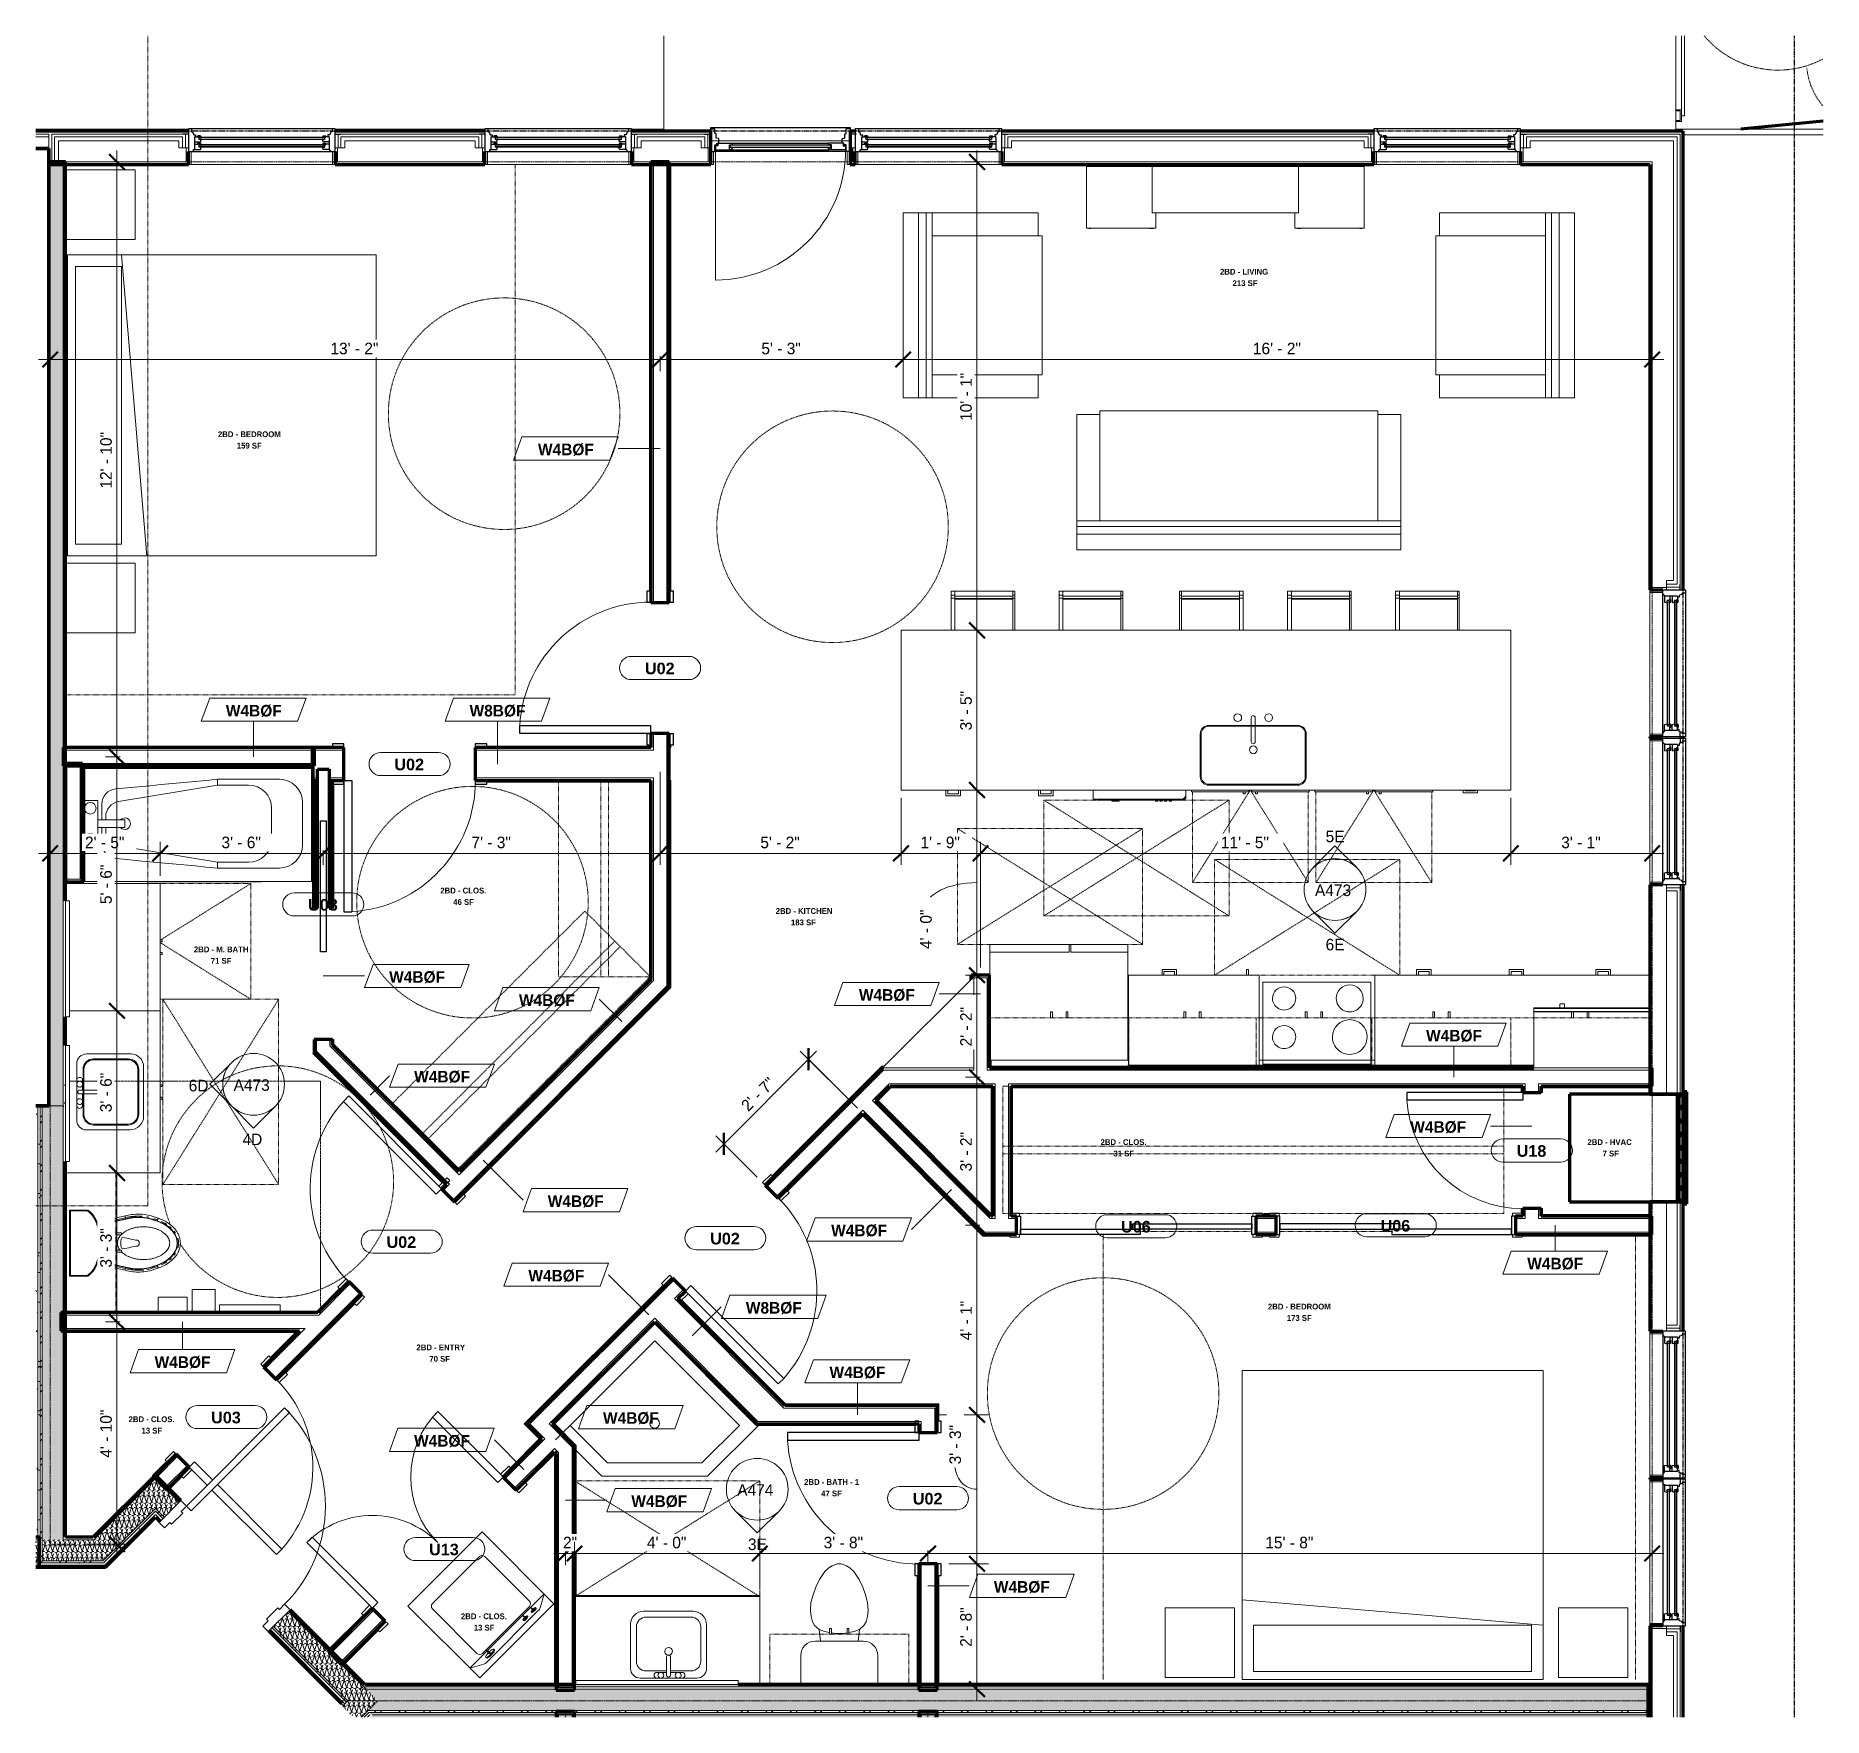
# Model space of a CAD drawing. Header units: inches. Extents: x 2071 to 4741, y -19 to 12114.
# Drawn here: x 2633.6 to 3096.9, y 11678.7 to 12114.4 of the extents above.
import ezdxf

# ---------------------------------------------------------------- set-up
doc = ezdxf.new("R2010")
doc.units = ezdxf.units.IN
doc.header["$MEASUREMENT"] = 0
for name, pattern in [('Aligning Line 1_8_', [0.25, 0.125, -0.125]), ('Dash', [0.25, 0.125, -0.125]), ('Dash 3_32_', [0.1875, 0.09375, -0.09375]), ('Double Dash 3_8_', [1, 0.375, -0.125, 0.125, -0.125, 0.125, -0.125]), ('Hidden', [0.28125, 0.1875, -0.09375])]:
    doc.linetypes.add(name, pattern=pattern)
for name, color, linetype, lineweight in [('0-2', 10, 'Continuous', 5), ('0-3', 250, 'Continuous', 18), ('0-4', 10, 'Double Dash 3_8_', 30), ('0-5', 253, 'Continuous', 9), ('A-ANNO-DIMS', 211, 'Continuous', 9), ('A-ANNO-DIMS-32', 211, 'Continuous', 9), ('A-AREA-IDEN', 2, 'Continuous', 9), ('A-DETL-1', 90, 'Dash 3_32_', 18), ('A-DETL-GENF-HDLN-1', 253, 'Dash', 9), ('A-DOOR', 31, 'Continuous', 18), ('A-DOOR-1', 10, 'Continuous', 30), ('A-DOOR-2', 50, 'Continuous', 9), ('A-DOOR-3', 31, 'Continuous', 9), ('A-DOOR-4', 31, 'Continuous', 30), ('A-DOOR-FRAM-1', 50, 'Continuous', 9), ('A-DOOR-FRAM-2', 10, 'Continuous', 30), ('A-DOOR-FRAM-3', 31, 'Continuous', 30), ('A-DOOR-GLAZ-1', 50, 'Continuous', 9), ('A-DOOR-IDEN', 31, 'Continuous', 9), ('A-FLOR-2', 250, 'Continuous', 18), ('A-GENM', 5, 'Continuous', 9), ('A-GENM-1', 7, 'Continuous', 70), ('A-GENM-HDLN', 13, 'Dash', 9), ('A-GLAZ-1', 10, 'Continuous', 30), ('A-GLAZ-2', 50, 'Continuous', 9), ('A-GLAZ-CURT-1', 50, 'Continuous', 9), ('A-GLAZ-CWMG-1', 50, 'Continuous', 9), ('A-WALL', 113, 'Continuous', 18), ('A-WALL-1', 7, 'Continuous', 70), ('A-WALL-2', 250, 'Continuous', 18), ('A-WALL-3', 113, 'Continuous', 70), ('A-WALL-4', 113, 'Continuous', 9), ('A-WALL-IDEN', 211, 'Continuous', 9), ('A-WALL-PATT-1', 50, 'Continuous', 9), ('A-WALL-PATT-2', 253, 'Continuous', 9), ('A-WALL-PATT-3', 8, 'Continuous', 9), ('C-PROP-LINE-1', 10, 'Double Dash 3_8_', 30), ('C-TOPO-MAJR-1', 90, 'Continuous', 90), ('G-ANNO-SYMB-1', 147, 'Aligning Line 1_8_', 9), ('G-ANNO-SYMB-2', 111, 'Continuous', 9), ('I-FURN', 30, 'Continuous', 9), ('I-FURN-HDLN', 30, 'Dash', 9), ('I-WALL', 2, 'Continuous', 18), ('I-WALL-1', 7, 'Continuous', 70), ('I-WALL-2', 2, 'Continuous', 70), ('P-SANR-FIXT', 6, 'Continuous', 9), ('P-SANR-FIXT-1', 6, 'Hidden', 9), ('Q-CASE', 31, 'Continuous', 9), ('Q-CASE-2', 31, 'Dash', 9), ('Q-CASE-HDLN', 31, 'Dash', 9), ('Q-SPCQ', 91, 'Continuous', 9), ('S-FNDN-1', 250, 'Continuous', 18)]:
    doc.layers.add(name, color=color, linetype=linetype, lineweight=lineweight)
doc.styles.add('Arial_B', font='arialbd.ttf', dxfattribs={"height": 3})
doc.styles.add('Century Gothic', font='ufonts.com_century-gothic.ttf', dxfattribs={"height": 3})
doc.styles.add('Century Gothic_B', font='GOTHICB.TTF', dxfattribs={"height": 3})
doc.styles.add('Century Gothic_B_1', font='GOTHICB.TTF', dxfattribs={"height": 1.5})
doc.dimstyles.new('OD_1__HACK', dxfattribs={"dimscale": 12, "dimtxt": 3.132505, "dimasz": 0.333333, "dimexe": 0.25, "dimexo": 0.166667, "dimgap": 0.041667, "dimtad": 1, "dimdec": 0, "dimzin": 3, "dimdsep": 46, "dimlunit": 4, "dimtxsty": 'Century Gothic', "dimblk1": 'OBLIQUE', "dimblk2": 'OBLIQUE', "dimsah": 1, "dimcen": 0.09, "dimdle": 0.25, "dimazin": 0, "dimtfac": 1, "dimtdec": 4, "dimtix": 1, "dimtmove": 0, "dimatfit": 3, "dimfxl": 1, "dimtvp": 1, "dimtfill": 1, "dimfrac": 2, "dimtolj": 1, "dimtzin": 0, "dimarcsym": 2})
doc.dimstyles.new('OD_1__HACK_1', dxfattribs={"dimscale": 12, "dimtxt": 3.132505, "dimasz": 0.333333, "dimexe": 0.25, "dimexo": 0.166667, "dimgap": 0.041667, "dimtad": 1, "dimdec": 0, "dimzin": 3, "dimdsep": 46, "dimlunit": 4, "dimtxsty": 'Century Gothic', "dimblk1": 'OBLIQUE', "dimblk2": 'OBLIQUE', "dimsah": 1, "dimcen": 0.09, "dimdle": 0.25, "dimazin": 0, "dimtfac": 1, "dimtdec": 4, "dimtix": 1, "dimtmove": 1, "dimatfit": 3, "dimfxl": 1, "dimtvp": 1, "dimtfill": 1, "dimfrac": 2, "dimtolj": 1, "dimtzin": 0, "dimarcsym": 2})
pattern_1 = [(0, (0, 0), (10.24, 2.56), [0.422, -7.258, 0.422, -7.258, -40.96]), (0, (0, 0), (10.24, 2.56), [-15.36, 0.422, -14.938, 0.422, -7.258, -17.92]), (0, (0, 0), (10.24, 2.56), [-38.4, 0.422, -4.698, 0.422, -12.378]), (120, (3.84, 1.28), (-7.33702503, 7.58810013), [0.422, -7.258, 0.422, -7.258, -40.96]), (120, (3.84, 1.28), (-7.33702503, 7.58810013), [-15.36, 0.422, -14.938, 0.422, -7.258, -17.92]), (120, (3.84, 1.28), (-7.33702503, 7.58810013), [-38.4, 0.422, -4.698, 0.422, -12.378]), (240, (5.12, 6.4), (-2.90297497, -10.14810013), [0.422, -7.258, 0.422, -7.258, -40.96]), (240, (5.12, 6.4), (-2.90297497, -10.14810013), [-15.36, 0.422, -14.938, 0.422, -7.258, -17.92]), (240, (5.12, 6.4), (-2.90297497, -10.14810013), [-38.4, 0.422, -4.698, 0.422, -12.378])]
pattern_2 = [(161.57, (0.16, 0.16), (-1.279773737, -0.000426766), [0, -9.107, 1.011, 0]), (18.43, (-0.16, 0.16), (-1.279773737, 0.000426766), [0, -9.107, 1.011, 0]), (108.43, (0.16, 0.16), (0.639452382, -3.199964008), [3.035, -7.083]), (71.57, (-0.16, 0.16), (0.639452382, 3.199964008), [3.035, -7.083])]
pattern_3 = [(45, (0, 0), (-3.1678384, 3.1678384), []), (45, (0, 4.8), (-3.1678384, 3.1678384), [])]

msp = doc.modelspace()

# ---------------------------------------------------------------- texts
at = {"layer": 'A-AREA-IDEN', "char_height": 1.5, "attachment_point": 1, "style": 'Century Gothic_B_1'}
for s, insert, width in [('2BD - LIVING', (2940.53, 12054.01), 14.948), ('213 SF', (2943.78, 12051.05), 7.07), ('2BD - BEDROOM', (2680.86, 12011.9), 18.887), ('159 SF', (2685.74, 12008.94), 7.07), ('2BD - CLOS.', (2738.48, 11893.67), 13.837), ('46 SF', (2741.82, 11890.71), 5.757), ('2BD - KITCHEN', (2825.39, 11888.38), 16.665), ('183 SF', (2829.35, 11885.42), 7.07), ('2BD - M. BATH', (2674.62, 11878.43), 16.362), ('71 SF', (2678.99, 11875.47), 5.757), ('2BD - CLOS.', (2909.58, 11828.5), 13.837), ('2BD - HVAC', (3035.75, 11828.5), 13.938), ('31 SF', (2912.91, 11825.54), 5.757), ('7 SF', (3039.67, 11825.54), 4.444), ('2BD - BEDROOM', (2952.95, 11785.89), 18.887), ('173 SF', (2957.83, 11782.93), 7.07), ('2BD - ENTRY', (2732.31, 11775.31), 13.837), ('70 SF', (2735.64, 11772.35), 5.757), ('13 SF', (2661.04, 11753.74), 5.757), ('2BD - BATH - 1', (2832.76, 11740.43), 16.463), ('47 SF', (2837.18, 11737.47), 5.757), ('2BD - CLOS.', (2743.82, 11705.65), 13.837), ('13 SF', (2747.15, 11702.69), 5.757)]:
    msp.add_mtext(s, dxfattribs=dict(at, insert=insert, width=width))
at = {"layer": 'A-DOOR-IDEN', "char_height": 3, "width": 9.393, "attachment_point": 1, "style": 'Arial_B'}
for s, insert in [('U02', (2791.51, 11951.97)), ('U08', (2704.21, 11890.72)), ('U18', (3017.41, 11826.96)), ('U06', (2914.88, 11807.33)), ('U06', (2982.13, 11807.58)), ('U02', (2724.54, 11803.35)), ('U02', (2808.41, 11804.25)), ('U03', (2679.09, 11757.89)), ('U13', (2735.58, 11723.7))]:
    msp.add_mtext(s, dxfattribs=dict(at, insert=insert))
at = {"layer": 'A-WALL-IDEN', "char_height": 3, "width": 17.372, "attachment_point": 1, "style": 'Century Gothic_B'}
for s, insert in [('W4BØF', (2763.79, 12008.71)), ('W4BØF', (2682.9, 11941.03)), ('W8BØF', (2746.06, 11941.03)), ('W4BØF', (2725.22, 11872.04)), ('W4BØF', (2758.86, 11866.04)), ('W4BØF', (2993.93, 11856.83)), ('W4BØF', (2731.7, 11846.21)), ('W4BØF', (2989.84, 11833.17)), ('W4BØF', (2766.33, 11813.94)), ('W4BØF', (2839.76, 11806.37)), ('W4BØF', (2761.3, 11794.65)), ('W4BØF', (3020.15, 11797.78)), ('W8BØF', (2817.66, 11786.32)), ('W4BØF', (2664.44, 11772.25)), ('W4BØF', (2839.33, 11769.6)), ('W4BØF', (2780.64, 11757.76)), ('W4BØF', (2731.68, 11751.86)), ('W4BØF', (2787.98, 11736.22))]:
    msp.add_mtext(s, dxfattribs=dict(at, insert=insert))
at = {"layer": 'G-ANNO-SYMB-2', "char_height": 3, "attachment_point": 1, "style": 'Century Gothic'}
for s, insert, width in [('6D', (2673.28, 11843.9), 6.666), ('A473', (2684.91, 11844.03), 12.221), ('4D', (2687.22, 11829.96), 6.666), ('A474', (2815.43, 11739.12), 12.221)]:
    msp.add_mtext(s, dxfattribs=dict(at, insert=insert, width=width))

# ---------------------------------------------------------------- blocks, each defined once
blk = doc.blocks.new('Window-Double_Hung-Andersen-400_Series-Tilt_Wash - DOUBLE HUNG - COTTAGE - 1ST FLOOR-2889518-1ST FLOOR - 2BD ADA TYPE A')
at = {"layer": 'A-GLAZ-1'}
for p, q in [((19.01, 4.94), (-19.01, 4.94)), ((-19.01, 4.94), (-19.01, -0.94)), ((-18.2, 4.94), (-18.2, 4.12)), ((18.2, 4.94), (18.2, 4.12)), ((19.01, -0.94), (19.01, 4.94)), ((-19.01, 3.56), (-20.51, 3.56)), ((-18.2, 4.12), (-17.92, 4.12)), ((-17.92, 4.12), (-17.61, 3.31)), ((-17.61, 3.31), (-17.14, 3.31)), ((-17.42, 2.87), (-16.57, 2.87)), ((-17.42, 2.87), (-17.42, -0.44)), ((-17.42, 1.5), (-15.86, 1.5)), ((-17.42, 0.94), (-16.57, 0.94)), ((-17.14, 3.31), (-17.14, 2.87)), ((-15.86, 3.09), (-16.57, 3.09)), ((-16.57, 2.75), (-16.57, 3.09)), ((-15.7, 2.75), (-16.57, 2.75)), ((-15.86, 1.16), (-16.57, 1.16)), ((-16.57, 0.81), (-16.57, 1.16)), ((-15.7, 0.81), (-16.57, 0.81)), ((-16.29, 2.75), (-16.29, 2.12)), ((-15.7, 2.12), (-16.29, 2.12)), ((-16.29, 0.81), (-16.29, 0.19)), ((-15.7, 0.19), (-16.29, 0.19)), ((-15.86, 3.09), (-15.7, 2.75)), ((-15.86, 1.5), (-15.7, 2.12)), ((-15.86, 1.16), (-15.7, 0.81)), ((-15.86, -0.44), (-15.7, 0.19)), ((15.86, 3.09), (15.7, 2.75)), ((15.7, 2.75), (16.57, 2.75)), ((15.7, 2.12), (16.29, 2.12)), ((15.86, 1.5), (15.7, 2.12)), ((15.86, 1.16), (15.7, 0.81)), ((15.7, 0.81), (16.57, 0.81)), ((15.7, 0.19), (16.29, 0.19)), ((15.86, -0.44), (15.7, 0.19)), ((15.86, 3.09), (16.57, 3.09)), ((17.42, 1.5), (15.86, 1.5)), ((15.86, 1.16), (16.57, 1.16)), ((16.29, 2.75), (16.29, 2.12)), ((16.29, 0.81), (16.29, 0.19)), ((16.57, 2.75), (16.57, 3.09)), ((17.42, 2.87), (16.57, 2.87)), ((16.57, 0.81), (16.57, 1.16)), ((17.42, 0.94), (16.57, 0.94)), ((17.14, 3.31), (17.14, 2.87)), ((17.61, 3.31), (17.14, 3.31)), ((17.42, 2.87), (17.42, -0.44)), ((17.92, 4.12), (17.61, 3.31)), ((18.2, 4.12), (17.92, 4.12)), ((19.01, 3.56), (20.51, 3.56)), ((-19.01, -0.94), (19.01, -0.94)), ((-17.67, -0.66), (-18, -0.94)), ((-17.67, -0.66), (-17.67, -0.44)), ((-17.67, -0.44), (-15.86, -0.44)), ((17.67, -0.44), (15.86, -0.44)), ((17.67, -0.66), (17.67, -0.44)), ((17.67, -0.66), (18, -0.94))]:
    blk.add_line(p, q, dxfattribs=at)
at = {"layer": 'A-GLAZ-2'}
for p, q in [((-16.29, 2.62), (-15.7, 2.62)), ((-16.29, 2.25), (-15.7, 2.25)), ((-16.29, 0.69), (-15.7, 0.69)), ((-16.29, 0.31), (-15.7, 0.31)), ((-15.82, 2.62), (-15.82, 2.25)), ((-15.82, 0.69), (-15.82, 0.31)), ((-15.7, 2.75), (15.7, 2.75)), ((-15.7, 2.62), (15.7, 2.62)), ((-15.7, 2.25), (15.7, 2.25)), ((-15.7, 2.12), (15.7, 2.12)), ((-15.7, 0.81), (15.7, 0.81)), ((-15.7, 0.69), (15.7, 0.69)), ((-15.7, 0.31), (15.7, 0.31)), ((-15.7, 0.19), (15.7, 0.19)), ((16.29, 2.62), (15.7, 2.62)), ((16.29, 2.25), (15.7, 2.25)), ((16.29, 0.69), (15.7, 0.69)), ((16.29, 0.31), (15.7, 0.31)), ((15.82, 2.62), (15.82, 2.25)), ((15.82, 0.69), (15.82, 0.31)), ((18.95, -0.94), (-18.95, -0.94)), ((-18.95, -0.94), (-18.95, -4.31)), ((-18.95, -4.31), (18.95, -4.31)), ((-18.32, -0.94), (-18.32, -4.31)), ((18.32, -0.94), (18.32, -4.31)), ((18.95, -4.31), (18.95, -0.94))]:
    blk.add_line(p, q, dxfattribs=at)
blk = doc.blocks.new('Door-Inswing-Andersen-400_Series-Single - 3_ 0-1_8_ x 7_ 11 1_2_ - 1ST FLOOR-2896445-1ST FLOOR - 2BD ADA TYPE A')
at = {"layer": 'A-DOOR-1'}
for p, q in [((-16.87, -0.53), (-16.87, 0.53)), ((-16.87, 0.53), (-12.44, 0.53)), ((-13.19, 0.53), (-13.19, -0.78)), ((-13.19, 0.53), (-13.19, 0.47)), ((-13.19, 0.47), (-12.67, 0.47)), ((-12.67, 0.47), (-12.47, 0.22)), ((-12.47, 0.22), (-12.44, 0.03)), ((12.44, 0.53), (-12.44, 0.53)), ((-12.44, 0.03), (-12.44, -0.03)), ((16.87, 0.53), (12.44, 0.53)), ((12.47, 0.22), (12.44, 0.03)), ((12.44, 0.03), (12.44, -0.03)), ((12.67, 0.47), (12.47, 0.22)), ((13.19, 0.47), (12.67, 0.47)), ((13.19, 0.53), (13.19, -0.78)), ((13.19, 0.53), (13.19, 0.47)), ((16.87, -0.53), (16.87, 0.53)), ((-16.26, -0.54), (-16.87, -0.53)), ((-16.26, -1.19), (-16.26, -0.54)), ((-16.26, -1.19), (-12.44, -1.19)), ((-12.44, -0.03), (-13.19, -0.03)), ((-13.19, -0.78), (-12.44, -0.78)), ((-12.44, -0.87), (-12.47, -1.19)), ((-12.44, -0.78), (-12.44, -0.87)), ((12.44, -1.19), (-12.44, -1.19)), ((12.44, -0.03), (13.19, -0.03)), ((12.44, -0.78), (12.44, -0.87)), ((13.19, -0.78), (12.44, -0.78)), ((12.44, -0.87), (12.47, -1.19)), ((16.26, -1.19), (12.44, -1.19)), ((16.26, -0.54), (16.87, -0.53)), ((16.26, -1.19), (16.26, -0.54))]:
    blk.add_line(p, q, dxfattribs=at)
at = {"layer": 'A-DOOR-2'}
blk.add_line((16.87, 0.53), (16.87, 34.28), dxfattribs=at)
blk.add_arc((16.87, 0.53), 33.75, 90, 180, dxfattribs=at)
at = {"layer": 'A-DOOR-FRAM-1'}
for p, q in [((-17.94, 4.31), (-17.31, 4.31)), ((-17.94, 1), (-17.94, 4.31)), ((-17.31, 1), (-17.94, 1)), ((-17.31, 4.31), (-17.31, 1)), ((17.31, 4.31), (17.94, 4.31)), ((17.31, 1), (17.31, 4.31)), ((17.94, 1), (17.31, 1)), ((17.94, 4.31), (17.94, 1))]:
    blk.add_line(p, q, dxfattribs=at)
at = {"layer": 'A-DOOR-FRAM-2'}
for p, q in [((-18.06, -4.88), (-18.06, 1)), ((-17.69, 1), (-18.06, 1)), ((-18.06, 1), (-17.03, 1)), ((-18.06, 1), (-17.94, 1)), ((-17.31, 1), (17.31, 1)), ((-17.03, 1), (-17.03, -0.78)), ((17.03, 1), (17.03, -0.78)), ((18.06, 1), (17.03, 1)), ((17.94, 1), (18.06, 1)), ((18.06, -4.88), (18.06, 1)), ((-19.69, -3.56), (-18.06, -3.56)), ((-18.06, -5.22), (-18.06, -4.31)), ((-17.03, -0.78), (-16.45, -0.78)), ((-16.69, -3.51), (-17.03, -3.75)), ((-17.03, -3.75), (-17.03, -4.88)), ((-16, -2.36), (-16.69, -2.51)), ((-16.69, -2.51), (-16.69, -3.51)), ((-16.45, -0.78), (-16.45, -1.22)), ((-16.45, -1.22), (-16, -1.22)), ((-16, -1.22), (-16, -2.36)), ((16.45, -1.22), (16, -1.22)), ((16, -1.22), (16, -2.36)), ((16, -2.36), (16.69, -2.51)), ((16.45, -0.78), (16.45, -1.22)), ((17.03, -0.78), (16.45, -0.78)), ((16.69, -2.51), (16.69, -3.51)), ((16.69, -3.51), (17.03, -3.75)), ((17.03, -3.75), (17.03, -4.88)), ((19.69, -3.56), (18.06, -3.56)), ((18.06, -4.31), (18.06, -5.22)), ((-18.06, -4.88), (-17.03, -4.88)), ((18.06, -5.22), (-18.06, -5.22)), ((18.06, -4.88), (17.03, -4.88))]:
    blk.add_line(p, q, dxfattribs=at)
at = {"layer": 'A-DOOR-GLAZ-1'}
for p, q in [((-13.19, -0.19), (-12.44, -0.19)), ((-12.44, -0.63), (-13.19, -0.63)), ((-12.98, -0.63), (-12.98, -0.19)), ((12.44, -0.03), (-12.44, -0.03)), ((12.44, -0.19), (-12.44, -0.19)), ((12.44, -0.63), (-12.44, -0.63)), ((12.44, -0.78), (-12.44, -0.78)), ((13.19, -0.19), (12.44, -0.19)), ((12.44, -0.63), (13.19, -0.63)), ((12.98, -0.63), (12.98, -0.19))]:
    blk.add_line(p, q, dxfattribs=at)
blk = doc.blocks.new('Window-Double_Hung-Andersen-400_Series-Tilt_Wash - DOUBLE HUNG - COTTAGE - 1ST FLOOR-2889437-1ST FLOOR - 2BD ADA TYPE A')
at = {"layer": 'A-GLAZ-1'}
for p, q in [((-19.01, 0.94), (19.01, 0.94)), ((-19.01, -4.94), (-19.01, 0.94)), ((-17.67, 0.66), (-18, 0.94)), ((-17.67, 0.66), (-17.67, 0.44)), ((-17.67, 0.44), (-15.86, 0.44)), ((-17.42, -2.87), (-17.42, 0.44)), ((-15.86, 0.44), (-15.7, -0.19)), ((15.86, 0.44), (15.7, -0.19)), ((17.67, 0.44), (15.86, 0.44)), ((17.42, -2.87), (17.42, 0.44)), ((17.67, 0.66), (18, 0.94)), ((17.67, 0.66), (17.67, 0.44)), ((19.01, 0.94), (19.01, -4.94)), ((-19.01, -3.56), (-20.51, -3.56)), ((-18.2, -4.13), (-17.92, -4.13)), ((-18.2, -4.94), (-18.2, -4.13)), ((-17.92, -4.13), (-17.61, -3.31)), ((-17.61, -3.31), (-17.14, -3.31)), ((-17.42, -0.94), (-16.57, -0.94)), ((-17.42, -1.5), (-15.86, -1.5)), ((-17.42, -2.87), (-16.57, -2.87)), ((-17.14, -3.31), (-17.14, -2.87)), ((-16.57, -0.81), (-16.57, -1.16)), ((-15.7, -0.81), (-16.57, -0.81)), ((-15.86, -1.16), (-16.57, -1.16)), ((-16.57, -2.75), (-16.57, -3.09)), ((-15.7, -2.75), (-16.57, -2.75)), ((-15.86, -3.09), (-16.57, -3.09)), ((-16.29, -0.81), (-16.29, -0.19)), ((-15.7, -0.19), (-16.29, -0.19)), ((-16.29, -2.75), (-16.29, -2.13)), ((-15.7, -2.13), (-16.29, -2.13)), ((-15.86, -1.16), (-15.7, -0.81)), ((-15.86, -1.5), (-15.7, -2.13)), ((-15.86, -3.09), (-15.7, -2.75)), ((15.7, -0.19), (16.29, -0.19)), ((15.86, -1.16), (15.7, -0.81)), ((15.7, -0.81), (16.57, -0.81)), ((15.86, -1.5), (15.7, -2.13)), ((15.7, -2.13), (16.29, -2.13)), ((15.86, -3.09), (15.7, -2.75)), ((15.7, -2.75), (16.57, -2.75)), ((15.86, -1.16), (16.57, -1.16)), ((17.42, -1.5), (15.86, -1.5)), ((15.86, -3.09), (16.57, -3.09)), ((16.29, -0.81), (16.29, -0.19)), ((16.29, -2.75), (16.29, -2.13)), ((16.57, -0.81), (16.57, -1.16)), ((17.42, -0.94), (16.57, -0.94)), ((16.57, -2.75), (16.57, -3.09)), ((17.42, -2.87), (16.57, -2.87)), ((17.14, -3.31), (17.14, -2.87)), ((17.61, -3.31), (17.14, -3.31)), ((17.92, -4.13), (17.61, -3.31)), ((18.2, -4.13), (17.92, -4.13)), ((18.2, -4.94), (18.2, -4.13)), ((19.01, -3.56), (20.51, -3.56)), ((19.01, -4.94), (-19.01, -4.94))]:
    blk.add_line(p, q, dxfattribs=at)
at = {"layer": 'A-GLAZ-2'}
for p, q in [((-18.95, 4.31), (18.95, 4.31)), ((-18.95, 0.94), (-18.95, 4.31)), ((18.95, 0.94), (-18.95, 0.94)), ((-18.32, 0.94), (-18.32, 4.31)), ((18.32, 0.94), (18.32, 4.31)), ((18.95, 4.31), (18.95, 0.94)), ((-16.29, -0.31), (-15.7, -0.31)), ((-16.29, -0.69), (-15.7, -0.69)), ((-16.29, -2.25), (-15.7, -2.25)), ((-16.29, -2.63), (-15.7, -2.63)), ((-15.82, -0.69), (-15.82, -0.31)), ((-15.82, -2.63), (-15.82, -2.25)), ((-15.7, -0.19), (15.7, -0.19)), ((-15.7, -0.31), (15.7, -0.31)), ((-15.7, -0.69), (15.7, -0.69)), ((-15.7, -0.81), (15.7, -0.81)), ((-15.7, -2.13), (15.7, -2.13)), ((-15.7, -2.25), (15.7, -2.25)), ((-15.7, -2.63), (15.7, -2.63)), ((-15.7, -2.75), (15.7, -2.75)), ((16.29, -0.31), (15.7, -0.31)), ((16.29, -0.69), (15.7, -0.69)), ((16.29, -2.25), (15.7, -2.25)), ((16.29, -2.63), (15.7, -2.63)), ((15.82, -0.69), (15.82, -0.31)), ((15.82, -2.63), (15.82, -2.25))]:
    blk.add_line(p, q, dxfattribs=at)
blk = doc.blocks.new('V-Series_EWC4_SPVU_RFA_2015 - 1ST FLOOR-2484708-1ST FLOOR - 2BD ADA TYPE A')
at = {"layer": 'A-GENM-1'}
for p, q in [((-2096.82, 11840.19), (-2126.26, 11840.19)), ((-2126.26, 11840.19), (-2126.26, 11812.31)), ((-2095.82, 11840.75), (-2096.82, 11840.75)), ((-2096.82, 11840.75), (-2096.82, 11840.19)), ((-2095.82, 11840.19), (-2096.82, 11840.19)), ((-2096.82, 11840.19), (-2096.82, 11812.31)), ((-2096.82, 11840.19), (-2095.82, 11840.19)), ((-2096.82, 11839.75), (-2096.82, 11840.19)), ((-2095.82, 11840.19), (-2095.82, 11840.75)), ((-2095.82, 11812.31), (-2095.82, 11840.19)), ((-2097.82, 11836.96), (-2097.82, 11839.75)), ((-2097.82, 11839.75), (-2096.82, 11839.75)), ((-2096.82, 11836.96), (-2097.82, 11836.96)), ((-2097.82, 11833.47), (-2097.82, 11836.46)), ((-2097.82, 11836.46), (-2096.82, 11836.46)), ((-2096.82, 11836.46), (-2096.82, 11836.96)), ((-2096.82, 11833.47), (-2097.82, 11833.47)), ((-2097.82, 11829.99), (-2097.82, 11832.97)), ((-2097.82, 11832.97), (-2096.82, 11832.97)), ((-2096.82, 11832.97), (-2096.82, 11833.47)), ((-2096.82, 11829.99), (-2097.82, 11829.99)), ((-2097.82, 11826.5), (-2097.82, 11829.49)), ((-2097.82, 11829.49), (-2096.82, 11829.49)), ((-2096.82, 11826.5), (-2097.82, 11826.5)), ((-2097.82, 11823.02), (-2097.82, 11826)), ((-2097.82, 11826), (-2096.82, 11826)), ((-2096.82, 11829.49), (-2096.82, 11829.99)), ((-2096.82, 11826), (-2096.82, 11826.5)), ((-2096.82, 11823.02), (-2097.82, 11823.02)), ((-2097.82, 11819.53), (-2097.82, 11822.52)), ((-2097.82, 11822.52), (-2096.82, 11822.52)), ((-2096.82, 11822.52), (-2096.82, 11823.02)), ((-2096.82, 11819.53), (-2097.82, 11819.53)), ((-2097.82, 11816.05), (-2097.82, 11819.03)), ((-2097.82, 11819.03), (-2096.82, 11819.03)), ((-2096.82, 11819.03), (-2096.82, 11819.53)), ((-2126.26, 11812.31), (-2096.82, 11812.31)), ((-2096.82, 11816.05), (-2097.82, 11816.05)), ((-2097.82, 11812.75), (-2097.82, 11815.55)), ((-2097.82, 11815.55), (-2096.82, 11815.55)), ((-2096.82, 11812.75), (-2097.82, 11812.75)), ((-2096.82, 11815.55), (-2096.82, 11816.05)), ((-2096.82, 11812.31), (-2096.82, 11812.75)), ((-2096.82, 11812.31), (-2095.82, 11812.31)), ((-2095.82, 11812.31), (-2096.82, 11812.31)), ((-2096.82, 11812.31), (-2096.82, 11811.75)), ((-2095.82, 11811.75), (-2095.82, 11812.31)), ((-2096.82, 11811.75), (-2095.82, 11811.75))]:
    blk.add_line(p, q, dxfattribs=at)
blk = doc.blocks.new('Rectangular Mullion - RAILING POST-2680134-1ST FLOOR - 2BD ADA TYPE A')
at = {"layer": 'A-GLAZ-CWMG-1'}
for p, q in [((-3, -1.5), (-3, 0)), ((0, 0), (0, -1.5)), ((0, -1.5), (-3, -1.5)), ((-2.79, -0.21), (-2.72, -1.18)), ((-2.72, -1.18), (-0.28, -1.18)), ((-0.28, -1.18), (-0.21, -0.21))]:
    blk.add_line(p, q, dxfattribs=at)
for centre, start, end in [((-3, -0.21), 359.472, 90), ((0, -0.21), 90, 180.528)]:
    blk.add_arc(centre, 0.21, start, end, dxfattribs=at)
blk = doc.blocks.new('Horizontal_Siding - Horizontal_Siding-2852019-1ST FLOOR - 2BD ADA TYPE A')
at = {"layer": 'A-GLAZ-CURT-1'}
for p, q in [((-5.58, 2.25), (15.13, 2.25)), ((13.63, 1.5), (-5.58, 1.5)), ((15.13, 2.25), (15.13, 1.5))]:
    blk.add_line(p, q, dxfattribs=at)
blk = doc.blocks.new('Family - ___-2835860-1ST FLOOR - 2BD ADA TYPE A')
at = {"layer": 'C-PROP-LINE-1'}
blk.add_line((-2067.92, 11678.74), (-2067.92, 12114.4), dxfattribs=at)
blk = doc.blocks.new('Family - ___-2835903-1ST FLOOR - 2BD ADA TYPE A')
at = {"layer": 'C-PROP-LINE-1'}
for p, q in [((-2096.82, 12089.69), (-2523.7, 12089.69)), ((-2096.82, 11678.74), (-2096.82, 12089.69))]:
    blk.add_line(p, q, dxfattribs=at)
blk = doc.blocks.new('Family - ___-2835932-1ST FLOOR - 2BD ADA TYPE A')
at = {"layer": 'C-PROP-LINE-1'}
blk.add_line((-2067.92, 11678.74), (-2067.92, 12114.4), dxfattribs=at)
blk = doc.blocks.new('CTR - 1st Phase - Shell_rvt-3-1ST FLOOR - 2BD ADA TYPE A')
at = {"layer": 'A-FLOR-2'}
for p, q in [((-2360.95, 12114.4), (-2360.95, 12089.69)), ((-2098.7, 12089.69), (-2098.7, 12114.4)), ((-2312.66, 12087.19), (-2348.79, 12087.19)), ((-2096.82, 12088.69), (-2060.52, 12088.69))]:
    blk.add_line(p, q, dxfattribs=at)
at = {"layer": 'A-WALL-1'}
for p, q in [((-2520.32, 12089.69), (-2523.7, 12089.69)), ((-2484.14, 12089.69), (-2520.32, 12089.69)), ((-2407.34, 12089.69), (-2446.11, 12089.69)), ((-2348.79, 12089.69), (-2369.31, 12089.69)), ((-2348.79, 12081.06), (-2348.79, 12089.69)), ((-2311.34, 12089.69), (-2312.66, 12089.69)), ((-2312.66, 12089.69), (-2312.66, 12081.06)), ((-2176.94, 12089.69), (-2273.31, 12089.69)), ((-2105.45, 12089.69), (-2138.91, 12089.69)), ((-2097.57, 12089.69), (-2105.45, 12089.69)), ((-2096.82, 12089.69), (-2097.57, 12089.69)), ((-2096.82, 11970.8), (-2096.82, 12089.69)), ((-2523.7, 12085.19), (-2520.32, 12085.19)), ((-2520.32, 12085.19), (-2520.32, 12081.69)), ((-2520.32, 12081.69), (-2520.32, 12081.06)), ((-2520.32, 12081.06), (-2484.14, 12081.06)), ((-2484.14, 12081.06), (-2484.14, 12084.44)), ((-2446.11, 12084.44), (-2446.11, 12081.06)), ((-2446.11, 12081.06), (-2407.34, 12081.06)), ((-2407.34, 12081.06), (-2407.34, 12084.44)), ((-2369.31, 12084.44), (-2369.31, 12081.06)), ((-2369.31, 12081.06), (-2348.79, 12081.06)), ((-2312.66, 12081.06), (-2311.34, 12081.06)), ((-2311.34, 12081.06), (-2311.34, 12084.44)), ((-2273.31, 12084.44), (-2273.31, 12081.06)), ((-2273.31, 12081.06), (-2176.94, 12081.06)), ((-2176.94, 12081.06), (-2176.94, 12084.44)), ((-2138.91, 12084.44), (-2138.91, 12081.06)), ((-2138.91, 12081.06), (-2105.45, 12081.06)), ((-2105.45, 12081.06), (-2105.45, 11970.8)), ((-2105.45, 11970.8), (-2102.07, 11970.8)), ((-2102.07, 11932.78), (-2105.45, 11932.78)), ((-2105.45, 11932.78), (-2105.45, 11932.4)), ((-2096.82, 11932.4), (-2096.82, 11932.78)), ((-2105.45, 11932.4), (-2102.07, 11932.4)), ((-2102.07, 11894.38), (-2105.45, 11894.38)), ((-2105.45, 11894.38), (-2105.45, 11840.19)), ((-2096.82, 11778.8), (-2096.82, 11894.38)), ((-2105.45, 11840.19), (-2098.32, 11840.19)), ((-2098.32, 11840.19), (-2098.32, 11812.31)), ((-2098.32, 11812.31), (-2105.45, 11812.31)), ((-2105.45, 11812.31), (-2105.45, 11778.8)), ((-2105.45, 11778.8), (-2102.07, 11778.8)), ((-2102.07, 11740.78), (-2105.45, 11740.78)), ((-2105.45, 11740.78), (-2105.45, 11740.4)), ((-2105.45, 11740.4), (-2102.07, 11740.4)), ((-2096.82, 11740.4), (-2096.82, 11740.78)), ((-2102.07, 11702.38), (-2105.45, 11702.38)), ((-2105.45, 11702.38), (-2105.45, 11678.74)), ((-2096.82, 11678.74), (-2096.82, 11702.38))]:
    blk.add_line(p, q, dxfattribs=at)
at = {"layer": 'A-WALL-2'}
for p, q in [((-2520.32, 12088.94), (-2523.7, 12088.94)), ((-2520.32, 12088.19), (-2523.7, 12088.19)), ((-2520.32, 12088.94), (-2520.32, 12088.19)), ((-2520.32, 12088.19), (-2520.32, 12088.94)), ((-2520.32, 12088.19), (-2520.32, 12085.19)), ((-2520.32, 12085.19), (-2520.32, 12088.19)), ((-2484.89, 12088.94), (-2519.57, 12088.94)), ((-2519.57, 12088.94), (-2519.57, 12088.19)), ((-2519.57, 12088.19), (-2519.57, 12081.69)), ((-2485.64, 12088.19), (-2518.82, 12088.19)), ((-2518.82, 12088.19), (-2518.82, 12087.19)), ((-2518.82, 12087.19), (-2518.82, 12081.69)), ((-2517.82, 12081.69), (-2517.82, 12087.19)), ((-2486.64, 12087.19), (-2517.82, 12087.19)), ((-2486.64, 12085.38), (-2486.64, 12087.19)), ((-2486.64, 12085.38), (-2485.64, 12085.38)), ((-2485.64, 12087.19), (-2485.64, 12088.19)), ((-2485.64, 12085.38), (-2485.64, 12087.19)), ((-2485.64, 12085.38), (-2484.89, 12085.38)), ((-2484.89, 12088.19), (-2484.89, 12088.94)), ((-2484.89, 12085.38), (-2484.89, 12088.19)), ((-2484.89, 12085.38), (-2484.76, 12085.38)), ((-2484.14, 12085.38), (-2484.76, 12085.38)), ((-2484.76, 12081.69), (-2484.76, 12085.38)), ((-2445.49, 12085.38), (-2446.11, 12085.38)), ((-2445.49, 12085.38), (-2445.36, 12085.38)), ((-2445.49, 12085.38), (-2445.49, 12081.69)), ((-2445.36, 12088.94), (-2445.36, 12085.38)), ((-2408.09, 12088.94), (-2445.36, 12088.94)), ((-2445.36, 12085.38), (-2444.61, 12085.38)), ((-2444.61, 12088.19), (-2444.61, 12085.38)), ((-2408.84, 12088.19), (-2444.61, 12088.19)), ((-2444.61, 12085.38), (-2443.61, 12085.38)), ((-2443.61, 12087.19), (-2443.61, 12085.38)), ((-2409.84, 12087.19), (-2443.61, 12087.19)), ((-2409.84, 12085.38), (-2409.84, 12087.19)), ((-2409.84, 12085.38), (-2408.84, 12085.38)), ((-2408.84, 12085.38), (-2408.84, 12088.19)), ((-2408.84, 12085.38), (-2408.09, 12085.38)), ((-2408.09, 12085.38), (-2408.09, 12088.94)), ((-2408.09, 12085.38), (-2407.96, 12085.38)), ((-2407.96, 12081.69), (-2407.96, 12085.38)), ((-2407.34, 12085.38), (-2407.96, 12085.38)), ((-2368.69, 12085.38), (-2369.31, 12085.38)), ((-2368.69, 12085.38), (-2368.56, 12085.38)), ((-2368.69, 12085.38), (-2368.69, 12081.69)), ((-2368.56, 12088.94), (-2368.56, 12085.38)), ((-2349.54, 12088.94), (-2368.56, 12088.94)), ((-2368.56, 12085.38), (-2367.81, 12085.38)), ((-2367.81, 12088.19), (-2367.81, 12085.38)), ((-2350.29, 12088.19), (-2367.81, 12088.19)), ((-2367.81, 12085.38), (-2366.81, 12085.38)), ((-2366.81, 12087.19), (-2366.81, 12085.38)), ((-2351.29, 12087.19), (-2366.81, 12087.19)), ((-2351.29, 12085.38), (-2351.29, 12087.19)), ((-2351.29, 12085.38), (-2350.29, 12085.38)), ((-2350.29, 12085.38), (-2350.29, 12088.19)), ((-2350.29, 12085.38), (-2349.54, 12085.38)), ((-2349.54, 12085.38), (-2349.54, 12088.94)), ((-2349.54, 12085.38), (-2349.41, 12085.38)), ((-2349.41, 12081.69), (-2349.41, 12085.38)), ((-2348.79, 12085.38), (-2349.41, 12085.38)), ((-2312.04, 12085.38), (-2312.66, 12085.38)), ((-2312.04, 12085.38), (-2311.96, 12085.38)), ((-2312.04, 12085.38), (-2312.04, 12081.69)), ((-2311.96, 12081.69), (-2311.96, 12085.38)), ((-2311.34, 12085.38), (-2311.96, 12085.38)), ((-2272.69, 12085.38), (-2273.31, 12085.38)), ((-2272.69, 12085.38), (-2272.56, 12085.38)), ((-2272.69, 12085.38), (-2272.69, 12081.69)), ((-2272.56, 12088.94), (-2272.56, 12085.38)), ((-2177.69, 12088.94), (-2272.56, 12088.94)), ((-2272.56, 12085.38), (-2271.81, 12085.38)), ((-2271.81, 12088.19), (-2271.81, 12085.38)), ((-2178.44, 12088.19), (-2271.81, 12088.19)), ((-2271.81, 12085.38), (-2270.81, 12085.38)), ((-2270.81, 12087.19), (-2270.81, 12085.38)), ((-2179.44, 12087.19), (-2270.81, 12087.19)), ((-2179.44, 12085.38), (-2179.44, 12087.19)), ((-2179.44, 12085.38), (-2178.44, 12085.38)), ((-2178.44, 12085.38), (-2178.44, 12088.19)), ((-2178.44, 12085.38), (-2177.69, 12085.38)), ((-2177.69, 12085.38), (-2177.69, 12088.94)), ((-2177.69, 12085.38), (-2177.56, 12085.38)), ((-2177.56, 12081.69), (-2177.56, 12085.38)), ((-2176.94, 12085.38), (-2177.56, 12085.38)), ((-2138.29, 12085.38), (-2138.91, 12085.38)), ((-2138.29, 12085.38), (-2138.16, 12085.38)), ((-2138.29, 12085.38), (-2138.29, 12081.69)), ((-2105.45, 12088.94), (-2138.16, 12088.94)), ((-2138.16, 12088.94), (-2138.16, 12085.38)), ((-2138.16, 12085.38), (-2137.41, 12085.38)), ((-2105.45, 12088.19), (-2137.41, 12088.19)), ((-2137.41, 12088.19), (-2137.41, 12085.38)), ((-2137.41, 12085.38), (-2136.41, 12085.38)), ((-2105.45, 12087.19), (-2136.41, 12087.19)), ((-2136.41, 12087.19), (-2136.41, 12085.38)), ((-2105.45, 12088.94), (-2098.32, 12088.94)), ((-2105.45, 12088.19), (-2099.32, 12088.19)), ((-2105.45, 12087.19), (-2104.82, 12087.19)), ((-2104.82, 12087.19), (-2099.32, 12087.19)), ((-2099.32, 12088.19), (-2098.32, 12088.19)), ((-2099.32, 11973.3), (-2099.32, 12087.19)), ((-2098.32, 12088.94), (-2097.57, 12088.94)), ((-2098.32, 11972.3), (-2098.32, 12088.19)), ((-2097.57, 11971.55), (-2097.57, 12088.94)), ((-2520.32, 12081.69), (-2519.57, 12081.69)), ((-2519.57, 12081.69), (-2520.32, 12081.69)), ((-2519.57, 12081.69), (-2518.82, 12081.69)), ((-2518.82, 12081.69), (-2519.57, 12081.69)), ((-2518.82, 12081.69), (-2517.82, 12081.69)), ((-2517.82, 12081.69), (-2518.82, 12081.69)), ((-2517.82, 12081.69), (-2484.76, 12081.69)), ((-2484.07, 12081.06), (-2484.14, 12081.06)), ((-2446.11, 12081.06), (-2446.17, 12081.06)), ((-2445.49, 12081.69), (-2407.96, 12081.69)), ((-2407.27, 12081.06), (-2407.34, 12081.06)), ((-2369.31, 12081.06), (-2369.37, 12081.06)), ((-2368.69, 12081.69), (-2349.41, 12081.69)), ((-2312.04, 12081.69), (-2311.96, 12081.69)), ((-2311.27, 12081.06), (-2311.34, 12081.06)), ((-2273.31, 12081.06), (-2273.37, 12081.06)), ((-2272.69, 12081.69), (-2177.56, 12081.69)), ((-2176.87, 12081.06), (-2176.94, 12081.06)), ((-2138.91, 12081.06), (-2138.97, 12081.06)), ((-2138.29, 12081.69), (-2105.45, 12081.69)), ((-2105.45, 12081.69), (-2104.82, 12081.69)), ((-2104.82, 12081.69), (-2104.82, 11971.43)), ((-2105.45, 11970.74), (-2105.45, 11970.8)), ((-2104.82, 11971.43), (-2101.14, 11971.43)), ((-2101.14, 11973.3), (-2099.32, 11973.3)), ((-2101.14, 11973.3), (-2101.14, 11972.3)), ((-2101.14, 11972.3), (-2098.32, 11972.3)), ((-2101.14, 11972.3), (-2101.14, 11971.55)), ((-2101.14, 11971.55), (-2101.14, 11971.43)), ((-2101.14, 11971.55), (-2097.57, 11971.55)), ((-2101.14, 11970.8), (-2101.14, 11971.43)), ((-2105.45, 11932.78), (-2105.45, 11932.84)), ((-2101.14, 11932.4), (-2101.14, 11932.78)), ((-2105.45, 11932.34), (-2105.45, 11932.4)), ((-2105.45, 11894.38), (-2105.45, 11894.44)), ((-2101.14, 11893.63), (-2101.14, 11894.38)), ((-2097.57, 11893.63), (-2101.14, 11893.63)), ((-2101.14, 11892.88), (-2101.14, 11893.63)), ((-2098.32, 11892.88), (-2101.14, 11892.88)), ((-2101.14, 11840.19), (-2101.14, 11892.88)), ((-2098.32, 11840.19), (-2098.32, 11892.88)), ((-2097.57, 11779.55), (-2097.57, 11893.63)), ((-2101.14, 11780.3), (-2101.14, 11812.31)), ((-2098.32, 11780.3), (-2098.32, 11812.31)), ((-2101.14, 11780.3), (-2098.32, 11780.3)), ((-2101.14, 11779.55), (-2101.14, 11780.3)), ((-2101.14, 11779.55), (-2097.57, 11779.55)), ((-2101.14, 11778.8), (-2101.14, 11779.55)), ((-2105.45, 11778.74), (-2105.45, 11778.8)), ((-2105.45, 11740.78), (-2105.45, 11740.84)), ((-2105.45, 11740.34), (-2105.45, 11740.4)), ((-2101.14, 11740.4), (-2101.14, 11740.78)), ((-2105.45, 11702.38), (-2105.45, 11702.44)), ((-2104.82, 11701.75), (-2104.82, 11678.74)), ((-2101.14, 11701.75), (-2104.82, 11701.75)), ((-2101.14, 11701.75), (-2101.14, 11702.38)), ((-2101.14, 11701.75), (-2101.14, 11701.63)), ((-2097.57, 11701.63), (-2101.14, 11701.63)), ((-2101.14, 11701.63), (-2101.14, 11700.88)), ((-2098.32, 11700.88), (-2101.14, 11700.88)), ((-2101.14, 11700.88), (-2101.14, 11699.88)), ((-2098.32, 11678.74), (-2098.32, 11700.88)), ((-2097.57, 11678.74), (-2097.57, 11701.63)), ((-2099.32, 11699.88), (-2101.14, 11699.88)), ((-2099.32, 11678.74), (-2099.32, 11699.88))]:
    blk.add_line(p, q, dxfattribs=at)
at = {"layer": 'S-FNDN-1'}
for p, q in [((-2523.7, 12090.19), (-2484.14, 12090.19)), ((-2446.11, 12090.19), (-2407.34, 12090.19)), ((-2369.31, 12090.19), (-2360.95, 12090.19)), ((-2098.7, 12090.19), (-2060.52, 12090.19))]:
    blk.add_line(p, q, dxfattribs=at)
at = {"layer": '0-3'}
for name, p, rotation in [('Horizontal_Siding - Horizontal_Siding-2852019-1ST FLOOR - 2BD ADA TYPE A', (-2098.7, 12108.81), 269.999999999999), ('Door-Inswing-Andersen-400_Series-Single - 3_ 0-1_8_ x 7_ 11 1_2_ - 1ST FLOOR-2896445-1ST FLOOR - 2BD ADA TYPE A', (-2330.72, 12085.38), 180), ('Window-Double_Hung-Andersen-400_Series-Tilt_Wash - DOUBLE HUNG - COTTAGE - 1ST FLOOR-2889437-1ST FLOOR - 2BD ADA TYPE A', (-2101.14, 11951.79), 89.99999999999882), ('Window-Double_Hung-Andersen-400_Series-Tilt_Wash - DOUBLE HUNG - COTTAGE - 1ST FLOOR-2889437-1ST FLOOR - 2BD ADA TYPE A', (-2101.14, 11913.39), 89.99999999999882), ('Window-Double_Hung-Andersen-400_Series-Tilt_Wash - DOUBLE HUNG - COTTAGE - 1ST FLOOR-2889518-1ST FLOOR - 2BD ADA TYPE A', (-2101.14, 11759.79), 269.9999999999988), ('Window-Double_Hung-Andersen-400_Series-Tilt_Wash - DOUBLE HUNG - COTTAGE - 1ST FLOOR-2889518-1ST FLOOR - 2BD ADA TYPE A', (-2101.14, 11721.39), 269.9999999999988)]:
    blk.add_blockref(name, p, dxfattribs=dict(at, rotation=rotation))
at = {"layer": '0-3', "extrusion": (0, 0, -1), "rotation": 270.000000000001}
blk.add_blockref('Rectangular Mullion - RAILING POST-2680134-1ST FLOOR - 2BD ADA TYPE A', (2098.7, 12092.19), dxfattribs=at)
at = {"layer": '0-3'}
for name, p in [('Window-Double_Hung-Andersen-400_Series-Tilt_Wash - DOUBLE HUNG - COTTAGE - 1ST FLOOR-2889518-1ST FLOOR - 2BD ADA TYPE A', (-2465.12, 12085.38)), ('Window-Double_Hung-Andersen-400_Series-Tilt_Wash - DOUBLE HUNG - COTTAGE - 1ST FLOOR-2889518-1ST FLOOR - 2BD ADA TYPE A', (-2388.32, 12085.38)), ('Window-Double_Hung-Andersen-400_Series-Tilt_Wash - DOUBLE HUNG - COTTAGE - 1ST FLOOR-2889518-1ST FLOOR - 2BD ADA TYPE A', (-2292.32, 12085.38)), ('Window-Double_Hung-Andersen-400_Series-Tilt_Wash - DOUBLE HUNG - COTTAGE - 1ST FLOOR-2889518-1ST FLOOR - 2BD ADA TYPE A', (-2157.92, 12085.38)), ('V-Series_EWC4_SPVU_RFA_2015 - 1ST FLOOR-2484708-1ST FLOOR - 2BD ADA TYPE A', (0, 0))]:
    blk.add_blockref(name, p, dxfattribs=at)
at = {"layer": '0-4'}
for name in ['Family - ___-2835860-1ST FLOOR - 2BD ADA TYPE A', 'Family - ___-2835932-1ST FLOOR - 2BD ADA TYPE A', 'Family - ___-2835903-1ST FLOOR - 2BD ADA TYPE A']:
    blk.add_blockref(name, (0, 0), dxfattribs=at)
blk = doc.blocks.new('lupin 26755 - lupin 26755-1276655-1ST FLOOR - 2BD ADA TYPE A')
at = {"layer": 'A-DETL-GENF-HDLN-1'}
blk.add_arc((0, 0), 18, 185.5748, 220.3097, dxfattribs=at)
blk = doc.blocks.new('fountain grass 26747 - fountain grass 26747-1276659-1ST FLOOR - 2BD ADA TYPE A')
at = {"layer": 'A-DETL-GENF-HDLN-1'}
blk.add_arc((0, 0), 25, 130.1216, 208.0006, dxfattribs=at)
blk = doc.blocks.new('CTR  - Topography_rvt-3-1ST FLOOR - 2BD ADA TYPE A')
at = {"layer": 'C-TOPO-MAJR-1'}
blk.add_line((-2060.52, 12092.27), (-2081.81, 12090.19), dxfattribs=at)
at = {"layer": '0-5', "rotation": 90}
blk.add_blockref('fountain grass 26747 - fountain grass 26747-1276659-1ST FLOOR - 2BD ADA TYPE A', (-2072.22, 12130.49), dxfattribs=at)
at = {"layer": '0-5'}
blk.add_blockref('lupin 26755 - lupin 26755-1276655-1ST FLOOR - 2BD ADA TYPE A', (-2046.83, 12107.84), dxfattribs=at)
blk = doc.blocks.new('HOLLOW METAL - UNIT DOOR-2191977-1ST FLOOR - 2BD ADA TYPE A')
at = {"layer": 'A-DOOR-1'}
for p, q in [((16.25, -4.125), (18, -4.125)), ((16.25, -40.125), (16.25, -4.125)), ((18, -4.125), (18, -40.125)), ((18, -40.125), (16.25, -40.125))]:
    blk.add_line(p, q, dxfattribs=at)
at = {"layer": 'A-DOOR-2'}
blk.add_arc((18, -4.125), 36, 180, 270, dxfattribs=at)
at = {"layer": 'A-DOOR-FRAM-2'}
for p, q in [((-20, 3.875), (-18, 3.875)), ((-20, -4.125), (-20, 3.875)), ((-18, 3.875), (-18, 1.9375)), ((-18, 1.9375), (-17.375, 1.9375)), ((-17.375, 1.9375), (-17.375, -2.1875)), ((17.375, 1.9375), (18, 1.9375)), ((17.375, -2.1875), (17.375, 1.9375)), ((18, 3.875), (20, 3.875)), ((18, 1.9375), (18, 3.875)), ((20, 3.875), (20, -4.125)), ((-18, -4.125), (-20, -4.125)), ((-18, -2.1875), (-18, -4.125)), ((-17.375, -2.1875), (-18, -2.1875)), ((18, -2.1875), (17.375, -2.1875)), ((18, -4.125), (18, -2.1875)), ((20, -4.125), (18, -4.125))]:
    blk.add_line(p, q, dxfattribs=at)
blk = doc.blocks.new('CTR - 1st Phase - Common Walls_rvt-1-1ST FLOOR - 2BD ADA TYPE A')
at = {"layer": 'A-WALL-PATT-1'}
h = blk.add_hatch(dxfattribs=at)
h.set_pattern_fill('FP_1', color=256, style=0, pattern_type=2)
h.set_pattern_definition(pattern_1)
h.paths.add_polyline_path([(-2516.47, 11837.19), (-2515.95, 11837.19), (-2515.95, 12081.69), (-2516.57, 12081.69), (-2516.57, 11837.19)], flags=0)
h = blk.add_hatch(dxfattribs=at)
h.set_pattern_fill('FP_1', color=256, style=0, pattern_type=2)
h.set_pattern_definition(pattern_1)
h.paths.add_polyline_path([(-2523.2, 11718.11), (-2523.2, 11837.19), (-2523.7, 11837.19), (-2523.7, 11718.11)], flags=0)
h = blk.add_hatch(dxfattribs=at)
h.set_pattern_fill('FP_1', color=256, style=0, pattern_type=2)
h.set_pattern_definition(pattern_1)
h.paths.add_polyline_path([(-2523.2, 11718.74), (-2522.57, 11718.74), (-2522.57, 11837.19), (-2523.2, 11837.19), (-2523.2, 11719.57)], flags=0)
h = blk.add_hatch(dxfattribs=at)
h.set_pattern_fill('FP_1', color=256, style=0, pattern_type=2)
h.set_pattern_definition(pattern_1)
h.paths.add_polyline_path([(-2515.95, 11725.36), (-2515.95, 11837.19), (-2516.57, 11837.19), (-2516.57, 11725.36)], flags=0)
h = blk.add_hatch(dxfattribs=at)
h.set_pattern_fill('FP_1', color=256, style=0, pattern_type=2)
h.set_pattern_definition(pattern_1)
h.paths.add_polyline_path([(-2437.8, 11686.61), (-2457.78, 11706.59), (-2458.22, 11706.15), (-2438.69, 11686.61)], flags=0)
h.paths.add_polyline_path([(-2486.5, 11734.43), (-2486.06, 11734.87), (-2492.25, 11741.06), (-2492.69, 11740.62), (-2486.95, 11734.87)], flags=0)
h = blk.add_hatch(dxfattribs=at)
h.set_pattern_fill('FP_1', color=256, style=0, pattern_type=2)
h.set_pattern_definition(pattern_1)
h.paths.add_polyline_path([(-2506.09, 11718.74), (-2505.2, 11718.74), (-2492.25, 11731.69), (-2492.69, 11732.13), (-2505.59, 11719.24)], flags=0)
h = blk.add_hatch(dxfattribs=at)
h.set_pattern_fill('FP_1', color=256, style=0, pattern_type=2)
h.set_pattern_definition(pattern_1)
h.paths.add_polyline_path([(-2505.12, 11718.11), (-2492.34, 11730.9), (-2492.69, 11731.25), (-2505.83, 11718.11), (-2505.52, 11718.11)], flags=0)
h = blk.add_hatch(dxfattribs=at)
h.set_pattern_fill('FP_1', color=256, style=0, pattern_type=2)
h.set_pattern_definition(pattern_1)
h.paths.add_polyline_path([(-2443.64, 11682.19), (-2443.19, 11682.64), (-2462.46, 11701.9), (-2462.9, 11701.46), (-2444.08, 11682.64)], flags=0)
h.paths.add_polyline_path([(-2491.19, 11729.75), (-2490.75, 11730.19), (-2492.25, 11731.69), (-2492.69, 11731.25), (-2491.26, 11729.82)], flags=0)
h = blk.add_hatch(dxfattribs=at)
h.set_pattern_fill('FP_1', color=256, style=0, pattern_type=2)
h.set_pattern_definition(pattern_1)
h.paths.add_polyline_path([(-2444.43, 11682.28), (-2444.08, 11682.64), (-2462.9, 11701.46), (-2463.26, 11701.11), (-2451.34, 11689.19)], flags=0)
h.paths.add_polyline_path([(-2491.54, 11729.39), (-2491.19, 11729.75), (-2492.34, 11730.9), (-2492.69, 11730.54), (-2491.72, 11729.57)], flags=0)
h = blk.add_hatch(dxfattribs=at)
h.set_pattern_fill('FP_1', color=256, style=0, pattern_type=2)
h.set_pattern_definition(pattern_1)
h.paths.add_polyline_path([(-2523.7, 11724.74), (-2522.7, 11724.74), (-2522.7, 11725.36), (-2523.7, 11725.36)], flags=0)
h = blk.add_hatch(dxfattribs=at)
h.set_pattern_fill('FP_1', color=256, style=0, pattern_type=2)
h.set_pattern_definition(pattern_1)
h.paths.add_polyline_path([(-2523.7, 11718.11), (-2522.7, 11718.11), (-2522.7, 11718.74), (-2523.7, 11718.74)], flags=0)
h = blk.add_hatch(dxfattribs=at)
h.set_pattern_fill('FP_1', color=256, style=0, pattern_type=2)
h.set_pattern_definition(pattern_1)
h.paths.add_polyline_path([(-2522.7, 11717.61), (-2522.7, 11718.11), (-2523.7, 11718.11), (-2523.7, 11717.61)], flags=0)
h = blk.add_hatch(dxfattribs=at)
h.set_pattern_fill('FP_1', color=256, style=0, pattern_type=2)
h.set_pattern_definition(pattern_1)
h.paths.add_polyline_path([(-2509.24, 11717.61), (-2505.62, 11717.61), (-2505.12, 11718.11), (-2523.7, 11718.11), (-2523.7, 11717.61)], flags=0)
h = blk.add_hatch(dxfattribs=at)
h.set_pattern_fill('FP_1', color=256, style=0, pattern_type=2)
h.set_pattern_definition(pattern_1)
h.paths.add_polyline_path([(-2523.2, 11718.11), (-2505.83, 11718.11), (-2505.2, 11718.74), (-2523.2, 11718.74)], flags=0)
h = blk.add_hatch(dxfattribs=at)
h.set_pattern_fill('FP_1', color=256, style=0, pattern_type=2)
h.set_pattern_definition(pattern_1)
h.paths.add_polyline_path([(-2105.82, 11686.61), (-2105.82, 11687.24), (-2438.43, 11687.24), (-2437.8, 11686.61), (-2118.41, 11686.61)], flags=0)
h = blk.add_hatch(dxfattribs=at)
h.set_pattern_fill('FP_1', color=256, style=0, pattern_type=2)
h.set_pattern_definition(pattern_1)
h.paths.add_polyline_path([(-2444.22, 11681.61), (-2443.64, 11682.19), (-2444.08, 11682.64), (-2444.66, 11682.04)], flags=0)
h = blk.add_hatch(dxfattribs=at)
h.set_pattern_fill('FP_1', color=256, style=0, pattern_type=2)
h.set_pattern_definition(pattern_1)
h.paths.add_polyline_path([(-2438.61, 11678.74), (-2437.72, 11678.74), (-2436.47, 11679.99), (-2437.36, 11679.99)], flags=0)
h = blk.add_hatch(dxfattribs=at)
h.set_pattern_fill('FP_1', color=256, style=0, pattern_type=2)
h.set_pattern_definition(pattern_1)
h.paths.add_polyline_path([(-2437.72, 11678.74), (-2437.01, 11678.74), (-2436.39, 11679.36), (-2437.1, 11679.36)], flags=0)
h = blk.add_hatch(dxfattribs=at)
h.set_pattern_fill('FP_1', color=256, style=0, pattern_type=2)
h.set_pattern_definition(pattern_1)
h.paths.add_polyline_path([(-2105.82, 11679.36), (-2105.82, 11679.99), (-2436.47, 11679.99), (-2437.1, 11679.36), (-2118.41, 11679.36)], flags=0)
h = blk.add_hatch(dxfattribs=at)
h.set_pattern_fill('FP_1', color=256, style=0, pattern_type=2)
h.set_pattern_definition(pattern_1)
h.paths.add_polyline_path([(-2105.82, 11678.74), (-2105.82, 11679.36), (-2436.39, 11679.36), (-2437.01, 11678.74), (-2118.41, 11678.74)], flags=0)
at = {"layer": 'A-WALL-PATT-2'}
h = blk.add_hatch(dxfattribs=at)
h.set_pattern_fill('FP_2', color=256, style=0, pattern_type=2)
h.set_pattern_definition(pattern_2)
h.paths.add_polyline_path([(-2516.57, 11837.19), (-2516.57, 12081.69), (-2520.07, 12081.69), (-2520.07, 11837.19)], flags=0)
h = blk.add_hatch(dxfattribs=at)
h.set_pattern_fill('FP_2', color=256, style=0, pattern_type=2)
h.set_pattern_definition(pattern_2)
h.paths.add_polyline_path([(-2516.57, 11724.74), (-2516.57, 11837.19), (-2522.07, 11837.19), (-2522.07, 11724.74)], flags=0)
h = blk.add_hatch(dxfattribs=at)
h.set_pattern_fill('FP_2', color=256, style=0, pattern_type=2)
h.set_pattern_definition(pattern_2)
h.paths.add_polyline_path([(-2508.57, 11724.74), (-2500.79, 11724.74), (-2488.8, 11736.73), (-2492.69, 11740.62), (-2507.95, 11725.36)], flags=0)
h = blk.add_hatch(dxfattribs=at)
h.set_pattern_fill('FP_2', color=256, style=0, pattern_type=2)
h.set_pattern_definition(pattern_2)
h.paths.add_polyline_path([(-2442.84, 11682.99), (-2438.95, 11686.88), (-2458.22, 11706.15), (-2462.11, 11702.26), (-2443.28, 11683.43)], flags=0)
h.paths.add_polyline_path([(-2490.39, 11730.54), (-2486.5, 11734.43), (-2488.8, 11736.73), (-2492.69, 11732.84), (-2491.54, 11731.69)], flags=0)
h = blk.add_hatch(dxfattribs=at)
h.set_pattern_fill('FP_2', color=256, style=0, pattern_type=2)
h.set_pattern_definition(pattern_2)
h.paths.add_polyline_path([(-2522.7, 11719.24), (-2522.7, 11724.74), (-2523.7, 11724.74), (-2523.7, 11719.24)], flags=0)
h = blk.add_hatch(dxfattribs=at)
h.set_pattern_fill('FP_2', color=256, style=0, pattern_type=2)
h.set_pattern_definition(pattern_2)
h.paths.add_polyline_path([(-2522.07, 11719.24), (-2506.29, 11719.24), (-2500.79, 11724.74), (-2522.07, 11724.74), (-2522.07, 11719.57)], flags=0)
h = blk.add_hatch(dxfattribs=at)
h.set_pattern_fill('FP_2', color=256, style=0, pattern_type=2)
h.set_pattern_definition(pattern_2)
h.paths.add_polyline_path([(-2439.31, 11678.74), (-2435.06, 11682.99), (-2438.95, 11686.88), (-2444.22, 11681.61), (-2441.36, 11678.74), (-2440.48, 11678.74)], flags=0)
h = blk.add_hatch(dxfattribs=at)
h.set_pattern_fill('FP_2', color=256, style=0, pattern_type=2)
h.set_pattern_definition(pattern_2)
h.paths.add_polyline_path([(-2105.82, 11680.49), (-2105.82, 11685.99), (-2438.06, 11685.99), (-2435.06, 11682.99), (-2437.56, 11680.49), (-2118.41, 11680.49)], flags=0)
at = {"layer": 'A-WALL-PATT-3'}
h = blk.add_hatch(dxfattribs=at)
h.set_pattern_fill('FP_3', color=256, style=0, pattern_type=2)
h.set_pattern_definition(pattern_3)
h.paths.add_polyline_path([(-2522.07, 11719.24), (-2522.07, 11837.19), (-2522.57, 11837.19), (-2522.57, 11719.24)], flags=0)
h = blk.add_hatch(dxfattribs=at)
h.set_pattern_fill('FP_3', color=256, style=0, pattern_type=2)
h.set_pattern_definition(pattern_3)
h.paths.add_polyline_path([(-2443.19, 11682.64), (-2442.84, 11682.99), (-2462.11, 11702.26), (-2462.46, 11701.9), (-2443.64, 11683.08)], flags=0)
h.paths.add_polyline_path([(-2490.75, 11730.19), (-2490.39, 11730.54), (-2492.34, 11732.49), (-2492.69, 11732.13), (-2491.72, 11731.16)], flags=0)
h = blk.add_hatch(dxfattribs=at)
h.set_pattern_fill('FP_3', color=256, style=0, pattern_type=2)
h.set_pattern_definition(pattern_3)
h.paths.add_polyline_path([(-2522.7, 11718.74), (-2522.7, 11719.24), (-2523.7, 11719.24), (-2523.7, 11718.74)], flags=0)
h = blk.add_hatch(dxfattribs=at)
h.set_pattern_fill('FP_3', color=256, style=0, pattern_type=2)
h.set_pattern_definition(pattern_3)
h.paths.add_polyline_path([(-2522.57, 11718.74), (-2506.09, 11718.74), (-2505.59, 11719.24), (-2522.57, 11719.24)], flags=0)
h = blk.add_hatch(dxfattribs=at)
h.set_pattern_fill('FP_3', color=256, style=0, pattern_type=2)
h.set_pattern_definition(pattern_3)
h.paths.add_polyline_path([(-2105.82, 11679.99), (-2105.82, 11680.49), (-2436.86, 11680.48), (-2437.36, 11679.99), (-2118.41, 11679.99)], flags=0)
at = {"layer": 'A-WALL-1'}
for p, q in [((-2520.32, 12081.69), (-2520.32, 11837.19)), ((-2515.95, 12081.69), (-2520.32, 12081.69)), ((-2515.95, 11890.25), (-2515.95, 12081.69)), ((-2515.95, 11852.75), (-2515.95, 11860.25))]:
    blk.add_line(p, q, dxfattribs=at)
at = {"layer": 'A-WALL-2'}
for p, q in [((-2520.07, 11837.19), (-2520.07, 12081.69)), ((-2516.57, 11837.19), (-2516.57, 12081.69)), ((-2523.2, 11725.36), (-2523.2, 11837.19)), ((-2522.57, 11725.36), (-2522.57, 11837.19)), ((-2522.07, 11725.36), (-2522.07, 11837.19)), ((-2520.32, 11837.19), (-2520.07, 11837.19)), ((-2520.07, 11837.19), (-2520.32, 11837.19)), ((-2520.07, 11837.19), (-2516.57, 11837.19)), ((-2516.57, 11837.19), (-2520.07, 11837.19)), ((-2516.57, 11725.36), (-2516.57, 11837.19)), ((-2507.95, 11725.36), (-2492.69, 11740.62)), ((-2492.69, 11740.62), (-2488.8, 11736.73)), ((-2488.8, 11736.73), (-2487.65, 11735.58)), ((-2487.65, 11735.58), (-2486.5, 11734.43)), ((-2500.17, 11725.36), (-2492.69, 11732.84)), ((-2499.46, 11725.36), (-2492.69, 11732.13)), ((-2498.58, 11725.36), (-2492.69, 11731.25)), ((-2492.69, 11732.84), (-2492.34, 11732.49)), ((-2492.69, 11732.13), (-2492.25, 11731.69)), ((-2492.69, 11731.25), (-2492.34, 11730.9)), ((-2492.34, 11732.49), (-2491.54, 11731.69)), ((-2492.34, 11730.9), (-2491.19, 11729.75)), ((-2492.25, 11731.69), (-2491.9, 11731.34)), ((-2491.9, 11731.34), (-2490.75, 11730.19)), ((-2491.54, 11731.69), (-2490.39, 11730.54)), ((-2523.7, 11724.74), (-2522.7, 11724.74)), ((-2523.2, 11718.74), (-2523.2, 11725.36)), ((-2522.57, 11719.24), (-2522.57, 11725.36)), ((-2522.07, 11724.74), (-2522.07, 11725.36)), ((-2522.07, 11719.24), (-2522.07, 11724.74)), ((-2516.57, 11724.74), (-2516.57, 11725.36)), ((-2516.57, 11724.74), (-2508.57, 11724.74)), ((-2507.95, 11725.36), (-2508.57, 11724.74)), ((-2500.79, 11724.74), (-2506.29, 11719.24)), ((-2499.46, 11725.36), (-2505.59, 11719.24)), ((-2498.58, 11725.36), (-2505.2, 11718.74)), ((-2500.17, 11725.36), (-2500.79, 11724.74)), ((-2523.7, 11719.24), (-2522.7, 11719.24)), ((-2523.7, 11718.74), (-2522.7, 11718.74)), ((-2523.7, 11718.11), (-2522.7, 11718.11)), ((-2523.2, 11718.11), (-2523.2, 11718.74)), ((-2523.2, 11718.11), (-2505.83, 11718.11)), ((-2522.57, 11718.74), (-2522.57, 11719.24)), ((-2522.57, 11718.74), (-2506.09, 11718.74)), ((-2522.07, 11719.24), (-2506.29, 11719.24)), ((-2505.59, 11719.24), (-2506.09, 11718.74)), ((-2505.2, 11718.74), (-2505.83, 11718.11)), ((-2458.22, 11706.15), (-2439.39, 11687.32)), ((-2462.9, 11701.46), (-2444.08, 11682.64)), ((-2462.46, 11701.9), (-2443.64, 11683.08)), ((-2462.11, 11702.26), (-2443.28, 11683.43)), ((-2439.39, 11687.32), (-2438.95, 11686.88)), ((-2444.08, 11682.64), (-2443.64, 11682.19)), ((-2443.64, 11683.08), (-2443.19, 11682.64)), ((-2443.19, 11682.64), (-2443.64, 11682.19)), ((-2443.19, 11682.64), (-2443.64, 11682.19)), ((-2443.28, 11683.43), (-2442.84, 11682.99)), ((-2442.84, 11682.99), (-2443.19, 11682.64)), ((-2442.84, 11682.99), (-2443.19, 11682.64)), ((-2438.95, 11686.88), (-2438.69, 11686.61)), ((-2438.69, 11686.61), (-2437.8, 11686.61)), ((-2438.06, 11685.99), (-2438.69, 11686.61)), ((-2438.06, 11685.99), (-2437.18, 11685.99)), ((-2105.82, 11686.61), (-2437.8, 11686.61)), ((-2105.82, 11685.99), (-2437.18, 11685.99)), ((-2443.64, 11682.19), (-2444.22, 11681.61)), ((-2437.56, 11680.49), (-2439.31, 11678.74)), ((-2437.36, 11679.99), (-2438.61, 11678.74)), ((-2437.1, 11679.36), (-2437.72, 11678.74)), ((-2437.56, 11680.49), (-2436.86, 11680.49)), ((-2437.36, 11679.99), (-2436.47, 11679.99)), ((-2436.86, 11680.49), (-2435.26, 11680.49)), ((-2436.47, 11679.99), (-2435.76, 11679.99)), ((-2105.82, 11679.36), (-2436.39, 11679.36)), ((-2105.82, 11679.99), (-2435.76, 11679.99)), ((-2105.82, 11680.49), (-2435.26, 11680.49))]:
    blk.add_line(p, q, dxfattribs=at)
at = {"layer": 'I-WALL-1'}
for p, q in [((-2520.32, 11837.19), (-2523.7, 11837.19)), ((-2515.95, 11725.36), (-2515.95, 11822.75)), ((-2492.69, 11741.5), (-2508.83, 11725.36)), ((-2492.25, 11741.06), (-2492.69, 11741.5)), ((-2487.21, 11736.02), (-2492.25, 11741.06)), ((-2486.06, 11734.87), (-2487.21, 11736.02)), ((-2497.87, 11725.36), (-2492.69, 11730.54)), ((-2492.69, 11730.54), (-2491.54, 11729.39)), ((-2522.7, 11725.36), (-2523.7, 11725.36)), ((-2522.7, 11717.61), (-2522.7, 11725.36)), ((-2508.83, 11725.36), (-2515.95, 11725.36)), ((-2505.12, 11718.11), (-2497.87, 11725.36)), ((-2523.7, 11717.61), (-2522.7, 11717.61)), ((-2523.7, 11717.61), (-2505.62, 11717.61)), ((-2505.62, 11717.61), (-2505.12, 11718.11)), ((-2438.95, 11687.76), (-2457.78, 11706.59)), ((-2463.26, 11701.11), (-2444.43, 11682.28)), ((-2438.43, 11687.24), (-2438.95, 11687.76)), ((-2383.71, 11687.24), (-2438.43, 11687.24)), ((-2105.82, 11687.24), (-2341.71, 11687.24)), ((-2105.82, 11678.74), (-2105.82, 11687.24)), ((-2444.43, 11682.28), (-2444.67, 11682.05))]:
    blk.add_line(p, q, dxfattribs=at)
at = {"layer": '0-3', "rotation": 134.9999999999988}
blk.add_blockref('HOLLOW METAL - UNIT DOOR-2191977-1ST FLOOR - 2BD ADA TYPE A', (-2474.84, 11717.81), dxfattribs=at)
blk = doc.blocks.new('CTR - 1st Phase -Stairs _ Elevators_rvt-1-1ST FLOOR - 2BD ADA TYPE A')
at = {"layer": 'A-WALL-1'}
for p, q in [((-2520.32, 12085.19), (-2523.7, 12085.19)), ((-2520.32, 12077.19), (-2520.32, 12085.19)), ((-2520.32, 11845.19), (-2520.32, 12077.19)), ((-2520.32, 11837.19), (-2520.32, 11845.19)), ((-2523.7, 11837.19), (-2520.32, 11837.19))]:
    blk.add_line(p, q, dxfattribs=at)
at = {"layer": 'G-ANNO-SYMB-1'}
for p, q in [((-2494.61, 12114.4), (-2494.61, 11811.24)), ((-2494.61, 11811.24), (-2523.7, 11811.24))]:
    blk.add_line(p, q, dxfattribs=at)
blk = doc.blocks.new('Basic Wall _ INT - W4BØF - _5_8 GYP - 2X4 WOOD_BATT_ - 5_8 GYP_ - ___-2690281-1ST FLOOR - 2BD ADA TYPE A')
at = {"layer": 'A-WALL'}
for p, q in [((-2451.76, 11930.38), (-2515.95, 11930.38)), ((-2451.76, 11930.09), (-2515.95, 11930.09))]:
    blk.add_line(p, q, dxfattribs=at)
blk = doc.blocks.new('SWING - SINGLE - FLUSH - 2-10 x 6-8 - PRIVACY-3199420-1ST FLOOR - 2BD ADA TYPE A')
at = {"layer": 'A-DOOR-3'}
blk.add_arc((17, 4.25), 34.07, 93.3657, 180, dxfattribs=at)
at = {"layer": 'A-DOOR-4'}
for p, q in [((15, 4.25), (15, 38.26)), ((17, 38.26), (15, 38.26)), ((17, 4.25), (17, 38.26)), ((17, 4.25), (15, 4.25))]:
    blk.add_line(p, q, dxfattribs=at)
at = {"layer": 'A-DOOR-FRAM-3'}
for p, q in [((-17, 5.25), (-20, 5.25)), ((-20, 5.25), (-20, 4.25)), ((-17, 4.25), (-17, 5.25)), ((20, 5.25), (17, 5.25)), ((17, 5.25), (17, 4.25)), ((20, 4.25), (20, 5.25)), ((-20, 4.25), (-17, 4.25)), ((17, 4.25), (20, 4.25)), ((-17, -4.25), (-20, -4.25)), ((-20, -4.25), (-20, -5.25)), ((-17, -5.25), (-17, -4.25)), ((20, -4.25), (17, -4.25)), ((17, -4.25), (17, -5.25)), ((20, -5.25), (20, -4.25)), ((-20, -5.25), (-17, -5.25)), ((17, -5.25), (20, -5.25))]:
    blk.add_line(p, q, dxfattribs=at)
blk = doc.blocks.new('Basic Wall _ INT - W4BØF - _5_8 GYP - 2X4 WOOD_BATT_ - 5_8 GYP_ - ___-2690283-1ST FLOOR - 2BD ADA TYPE A')
at = {"layer": 'A-WALL'}
for p, q in [((-2413.93, 11820.27), (-2446.7, 11853.04)), ((-2446.41, 11853.16), (-2414.01, 11820.76))]:
    blk.add_line(p, q, dxfattribs=at)
at = {"layer": 'A-WALL', "flags": 128}
for points in [[(-2446.78, 11853.01), (-2446.76, 11853.01), (-2446.74, 11853.02), (-2446.72, 11853.03), (-2446.71, 11853.04), (-2446.7, 11853.04), (-2446.7, 11853.04)], [(-2446.7, 11853.04), (-2446.68, 11853.05), (-2446.62, 11853.07), (-2446.53, 11853.11), (-2446.41, 11853.16)]]:
    blk.add_lwpolyline(points, dxfattribs=at)
blk = doc.blocks.new('Basic Wall _ INT - W4BØF - _5_8 GYP - 2X4 WOOD_BATT_ - 5_8 GYP_ - ___-2690284-1ST FLOOR - 2BD ADA TYPE A')
at = {"layer": 'A-WALL'}
for p, q in [((-2451.87, 11850.73), (-2451.66, 11850.93)), ((-2451.87, 11850.73), (-2418.37, 11817.24)), ((-2451.66, 11850.93), (-2451.6, 11850.99)), ((-2451.66, 11850.93), (-2418.17, 11817.44)), ((-2451.6, 11850.99), (-2451.57, 11851.02))]:
    blk.add_line(p, q, dxfattribs=at)
blk = doc.blocks.new('Basic Wall _ INT - W4BØF - _5_8 GYP - 2X4 WOOD_BATT_ - 5_8 GYP_ - ___-2690285-1ST FLOOR - 2BD ADA TYPE A')
at = {"layer": 'A-WALL'}
for p, q in [((-2451.99, 11895.25), (-2451.99, 11888.34)), ((-2451.7, 11895.25), (-2451.7, 11888.34)), ((-2451.7, 11888.34), (-2451.99, 11888.34)), ((-2451.62, 11888.34), (-2451.7, 11888.34)), ((-2451.57, 11888.34), (-2451.62, 11888.34))]:
    blk.add_line(p, q, dxfattribs=at)
blk = doc.blocks.new('Basic Wall _ INT - W4BØF - _5_8 GYP - 2X4 WOOD_BATT_ - 5_8 GYP_ - ___-2690286-1ST FLOOR - 2BD ADA TYPE A')
at = {"layer": 'A-WALL'}
for p, q in [((-2446.7, 11888.34), (-2446.7, 11920.46)), ((-2446.41, 11920.46), (-2446.41, 11888.34)), ((-2446.78, 11888.34), (-2446.82, 11888.34)), ((-2446.7, 11888.34), (-2446.78, 11888.34)), ((-2446.41, 11888.34), (-2446.7, 11888.34)), ((-2446.82, 11854.34), (-2446.78, 11854.34)), ((-2446.78, 11854.34), (-2446.7, 11854.34)), ((-2446.7, 11853.04), (-2446.7, 11854.34)), ((-2446.7, 11854.34), (-2446.41, 11854.34)), ((-2446.41, 11854.34), (-2446.41, 11853.16))]:
    blk.add_line(p, q, dxfattribs=at)
at = {"layer": 'A-WALL', "flags": 128}
for points in [[(-2446.7, 11853.04), (-2446.7, 11853.04), (-2446.71, 11853.04), (-2446.72, 11853.03), (-2446.74, 11853.02), (-2446.76, 11853.01), (-2446.78, 11853.01)], [(-2446.41, 11853.16), (-2446.53, 11853.11), (-2446.62, 11853.07), (-2446.68, 11853.05), (-2446.7, 11853.04)]]:
    blk.add_lwpolyline(points, dxfattribs=at)
blk = doc.blocks.new('POCKET - FLUSH - 2-10 x 6-8-2882530-1ST FLOOR - 2BD ADA TYPE A')
at = {"layer": 'A-DOOR-4'}
for p, q in [((-39.67, -0.75), (-39.67, 0.75)), ((-39.67, 0.75), (-5.67, 0.75)), ((-5.67, 0.75), (-5.67, -0.75)), ((-5.67, -0.75), (-39.67, -0.75))]:
    blk.add_line(p, q, dxfattribs=at)
blk = doc.blocks.new('ADA Clearances - 30_x48_-3054095-1ST FLOOR - 2BD ADA TYPE A')
at = {"layer": 'A-GENM-HDLN'}
for p, q in [((-0.38, 0.6), (-15, 24)), ((15, 24), (-15, 24)), ((-15, 24), (-15, 0.5)), ((0.31, 0.5), (15, 24)), ((15, 0.5), (15, 24))]:
    blk.add_line(p, q, dxfattribs=at)
blk = doc.blocks.new('ADA Clearances - 5ft Circle-3054096-1ST FLOOR - 2BD ADA TYPE A')
at = {"layer": 'A-GENM-HDLN'}
for start, end in [(32.4893, 0), (0, 22.0652)]:
    blk.add_arc((0, 0), 30, start, end, dxfattribs=at)
blk = doc.blocks.new('M_Sink Vanity-Square - 500 x 440mm-1352614-1ST FLOOR - 2BD ADA TYPE A')
at = {"layer": 'P-SANR-FIXT'}
for p, q in [((7.96, 7.09), (-6.72, 7.09)), ((0.12, 5.22), (-5.22, 5.22)), ((3.62, 7.09), (-2.88, 7.09)), ((-2.88, 5.59), (0.12, 5.59)), ((0.12, 6.33), (0.12, 1.59)), ((1.12, 6.33), (1.12, 1.59)), ((1.12, 5.59), (3.62, 5.59)), ((6.46, 5.22), (1.12, 5.22)), ((-9.22, 4.59), (-9.22, -6.73)), ((-7.72, 2.72), (-7.72, -6.23)), ((8.96, -6.23), (8.96, 2.72)), ((10.46, -6.91), (10.46, 4.59)), ((-5.22, -8.73), (6.46, -8.73)), ((-5.72, -10.23), (7.14, -10.23))]:
    blk.add_line(p, q, dxfattribs=at)
for centre, radius, start, end in [((-6.72, 4.59), 2.5, 90, 180), ((-5.22, 2.72), 2.5, 90, 180), ((-2.88, 6.34), 0.75, 90, 270), ((-1.88, 6.34), 0.75, 360, 180), ((-1.88, 6.34), 0.75, 180, 0), ((0.62, 6.33), 0.5, 360, 180), ((2.62, 6.34), 0.75, 360, 180), ((2.62, 6.34), 0.75, 180, 360), ((3.62, 6.34), 0.75, 270, 90), ((6.46, 2.72), 2.5, 0, 90), ((7.96, 4.59), 2.5, 360, 90), ((0.62, 0.13), 1, 360, 180), ((0.62, 0.13), 1, 180, 0), ((0.62, 1.59), 0.5, 180, 0), ((-5.72, -6.73), 3.5, 180, 270), ((-5.22, -6.23), 2.5, 180, 270), ((6.46, -6.23), 2.5, 270, 0), ((7.14, -6.91), 3.32, 270, 0)]:
    blk.add_arc(centre, radius, start, end, dxfattribs=at)
blk = doc.blocks.new('Bed-Standard - King 78_ x 80_-1242963-1ST FLOOR - 2BD ADA TYPE A')
at = {"layer": 'I-FURN'}
for p, q in [((49.69, 38.2), (-28.31, 38.2)), ((-28.31, 38.2), (-28.31, -41.8)), ((49.69, -41.8), (49.69, 38.2)), ((-25.31, 36.2), (-25.31, 24.2)), ((-25.31, 36.2), (46.69, 36.2)), ((46.69, 36.2), (46.69, 24.2)), ((49.69, 24.2), (-28.31, 17.63)), ((-25.31, 24.2), (46.69, 24.2)), ((-28.31, -41.8), (49.69, -41.8))]:
    blk.add_line(p, q, dxfattribs=at)
at = {"layer": 'I-FURN-HDLN'}
for p, q in [((-64.31, 38.2), (-64.31, -77.8)), ((73.69, 6.83), (73.69, 6.89)), ((73.69, -31.13), (73.69, -31.07)), ((73.69, -69.97), (73.69, -69.91)), ((-64.31, -77.8), (73.11, -77.8))]:
    blk.add_line(p, q, dxfattribs=at)
blk = doc.blocks.new('Table-Night Stand - 18_ x 18_ x 24_-1352623-1ST FLOOR - 2BD ADA TYPE A')
at = {"layer": 'I-FURN'}
for p, q in [((0.15, 18), (0.15, 0)), ((18.15, 0), (18.15, 18)), ((0.15, 0), (18.15, 0))]:
    blk.add_line(p, q, dxfattribs=at)
blk = doc.blocks.new('Basic Wall _ INT - W4BØF - _5_8 GYP - 2X4 WOOD_BATT_ - 5_8 GYP_ - ___-2690297-1ST FLOOR - 2BD ADA TYPE A')
at = {"layer": 'A-WALL'}
for p, q in [((-2295.27, 11715.48), (-2295.27, 11687.24)), ((-2294.98, 11715.48), (-2294.98, 11687.24))]:
    blk.add_line(p, q, dxfattribs=at)
blk = doc.blocks.new('Basic Wall _ INT - W4BØF - _5_8 GYP - 2X4 WOOD_BATT_ - 5_8 GYP_ - ___-2690298-1ST FLOOR - 2BD ADA TYPE A')
at = {"layer": 'A-WALL'}
for p, q in [((-2289.98, 11755.48), (-2289.98, 11759.61)), ((-2289.69, 11759.9), (-2289.69, 11755.48)), ((-2289.98, 11687.24), (-2289.98, 11715.48)), ((-2289.69, 11715.48), (-2289.69, 11687.24))]:
    blk.add_line(p, q, dxfattribs=at)
at = {"layer": 'A-WALL', "flags": 128}
for points in [[(-2290.06, 11759.53), (-2290.04, 11759.55), (-2290.02, 11759.57), (-2290.01, 11759.59), (-2289.99, 11759.6), (-2289.98, 11759.61), (-2289.98, 11759.61)], [(-2289.98, 11759.61), (-2289.96, 11759.63), (-2289.9, 11759.69), (-2289.81, 11759.78), (-2289.69, 11759.9)]]:
    blk.add_lwpolyline(points, dxfattribs=at)
blk = doc.blocks.new('Basic Wall _ INT - W4BØF - _5_8 GYP - 2X4 WOOD_BATT_ - 5_8 GYP_ - ___-2690300-1ST FLOOR - 2BD ADA TYPE A')
at = {"layer": 'A-WALL'}
for p, q in [((-2304.42, 11847.39), (-2303.84, 11847.39)), ((-2304.13, 11847.1), (-2304.3, 11847.1)), ((-2240.7, 11847.1), (-2276.51, 11847.1)), ((-2276.1, 11847.39), (-2240.51, 11847.39)), ((-2206.69, 11847.39), (-2176.69, 11847.39))]:
    blk.add_line(p, q, dxfattribs=at)
at = {"layer": 'A-WALL', "flags": 128}
for points in [[(-2304.3, 11847.1), (-2304.31, 11847.12), (-2304.33, 11847.18), (-2304.37, 11847.27), (-2304.42, 11847.39)], [(-2304.27, 11847.02), (-2304.28, 11847.04), (-2304.28, 11847.06), (-2304.29, 11847.08), (-2304.3, 11847.09), (-2304.3, 11847.1), (-2304.3, 11847.1)]]:
    blk.add_lwpolyline(points, dxfattribs=at)
blk = doc.blocks.new('Basic Wall _ INT - W4BØF - _5_8 GYP - 2X4 WOOD_BATT_ - 5_8 GYP_ - ___-2690299-1ST FLOOR - 2BD ADA TYPE A')
at = {"layer": 'A-WALL'}
for p, q in [((-2302.23, 11842.1), (-2275.7, 11842.1)), ((-2302.11, 11841.82), (-2276.12, 11841.82)), ((-2270.95, 11842.1), (-2138.37, 11842.1)), ((-2270.54, 11841.82), (-2138.79, 11841.82)), ((-2133.62, 11842.1), (-2105.45, 11842.1)), ((-2133.21, 11841.82), (-2105.45, 11841.82))]:
    blk.add_line(p, q, dxfattribs=at)
at = {"layer": 'A-WALL', "flags": 128}
for points in [[(-2302.23, 11842.1), (-2302.23, 11842.11), (-2302.24, 11842.12), (-2302.24, 11842.13), (-2302.25, 11842.15), (-2302.26, 11842.17), (-2302.26, 11842.19)], [(-2302.11, 11841.82), (-2302.16, 11841.94), (-2302.2, 11842.03), (-2302.22, 11842.09), (-2302.23, 11842.1)]]:
    blk.add_lwpolyline(points, dxfattribs=at)
blk = doc.blocks.new('Basic Wall _ INT - W4BØF - _5_8 GYP - 2X4 WOOD_BATT_ - 5_8 GYP_ - ___-2690302-1ST FLOOR - 2BD ADA TYPE A')
at = {"layer": 'A-WALL'}
for p, q in [((-2383.94, 11710.24), (-2383.94, 11749.06)), ((-2383.65, 11749.18), (-2383.65, 11710.24))]:
    blk.add_line(p, q, dxfattribs=at)
at = {"layer": 'A-WALL', "flags": 128}
for points in [[(-2384.02, 11749.03), (-2384, 11749.03), (-2383.98, 11749.04), (-2383.96, 11749.05), (-2383.95, 11749.05), (-2383.94, 11749.06), (-2383.94, 11749.06)], [(-2383.94, 11749.06), (-2383.92, 11749.07), (-2383.86, 11749.09), (-2383.77, 11749.13), (-2383.65, 11749.18)]]:
    blk.add_lwpolyline(points, dxfattribs=at)
blk = doc.blocks.new('Basic Wall _ INT - W4BØF - _5_8 GYP - 2X4 WOOD_BATT_ - 5_8 GYP_ - ___-2690301-1ST FLOOR - 2BD ADA TYPE A')
at = {"layer": 'A-WALL'}
for p, q in [((-2389.23, 11746.87), (-2389.23, 11687.24)), ((-2388.94, 11746.99), (-2388.94, 11687.24))]:
    blk.add_line(p, q, dxfattribs=at)
at = {"layer": 'A-WALL', "flags": 128}
for points in [[(-2389.23, 11746.87), (-2389.11, 11746.92), (-2389.02, 11746.96), (-2388.96, 11746.98), (-2388.94, 11746.99)], [(-2388.94, 11746.99), (-2388.94, 11746.99), (-2388.93, 11746.99), (-2388.91, 11747), (-2388.9, 11747.01), (-2388.88, 11747.01), (-2388.86, 11747.02)]]:
    blk.add_lwpolyline(points, dxfattribs=at)
blk = doc.blocks.new('Basic Wall _ INT - W4BØF - _5_8 GYP - 2X4 WOOD_BATT_ - 5_8 GYP_ - ___-2690304-1ST FLOOR - 2BD ADA TYPE A')
at = {"layer": 'A-WALL'}
for p, q in [((-2393.23, 11750.87), (-2397.09, 11754.73)), ((-2396.68, 11754.73), (-2392.73, 11750.78)), ((-2389.37, 11747.42), (-2388.94, 11746.99)), ((-2389.23, 11746.87), (-2389.28, 11746.92))]:
    blk.add_line(p, q, dxfattribs=at)
at = {"layer": 'A-WALL', "flags": 128}
for points in [[(-2397.09, 11754.73), (-2396.92, 11754.73), (-2396.79, 11754.73), (-2396.71, 11754.73), (-2396.68, 11754.73)], [(-2396.68, 11754.73), (-2396.67, 11754.73), (-2396.66, 11754.73), (-2396.64, 11754.73), (-2396.62, 11754.73), (-2396.59, 11754.73), (-2396.56, 11754.73)], [(-2388.94, 11746.99), (-2388.96, 11746.98), (-2389.02, 11746.96), (-2389.11, 11746.92), (-2389.23, 11746.87)], [(-2388.86, 11747.02), (-2388.88, 11747.01), (-2388.9, 11747.01), (-2388.91, 11747), (-2388.93, 11746.99), (-2388.94, 11746.99), (-2388.94, 11746.99)]]:
    blk.add_lwpolyline(points, dxfattribs=at)
blk = doc.blocks.new('Basic Wall _ INT - W4BØF - _5_8 GYP - 2X4 WOOD_BATT_ - 5_8 GYP_ - ___-2690303-1ST FLOOR - 2BD ADA TYPE A')
at = {"layer": 'A-WALL'}
for p, q in [((-2383.94, 11749.06), (-2389.61, 11754.73)), ((-2383.65, 11749.18), (-2389.2, 11754.73))]:
    blk.add_line(p, q, dxfattribs=at)
at = {"layer": 'A-WALL', "flags": 128}
for points in [[(-2389.72, 11754.73), (-2389.69, 11754.73), (-2389.67, 11754.73), (-2389.64, 11754.73), (-2389.62, 11754.73), (-2389.61, 11754.73), (-2389.61, 11754.73)], [(-2389.61, 11754.73), (-2389.58, 11754.73), (-2389.5, 11754.73), (-2389.37, 11754.73), (-2389.2, 11754.73)], [(-2383.94, 11749.06), (-2383.94, 11749.06), (-2383.95, 11749.05), (-2383.96, 11749.05), (-2383.98, 11749.04), (-2384, 11749.03), (-2384.02, 11749.03)], [(-2383.65, 11749.18), (-2383.77, 11749.13), (-2383.86, 11749.09), (-2383.92, 11749.07), (-2383.94, 11749.06)]]:
    blk.add_lwpolyline(points, dxfattribs=at)
blk = doc.blocks.new('Bath Vanity - Bath Vanity 48_-2551079-1ST FLOOR - 2BD ADA TYPE A')
at = {"layer": 'Q-CASE'}
for p, q in [((-23.26, -1), (-23.26, -24)), ((-23.26, -24), (24.74, -24))]:
    blk.add_line(p, q, dxfattribs=at)
blk = doc.blocks.new('Shower Base-Corner - 38_ x 38_-1684436-1ST FLOOR - 2BD ADA TYPE A')
at = {"layer": 'P-SANR-FIXT'}
for p, q in [((0, 38), (18.62, 38)), ((0, 37.45), (0, 38)), ((18.62, 38), (38, 18.62)), ((3.49, 34.51), (17.18, 34.51)), ((3.49, 3.49), (3.49, 34.51)), ((17.18, 34.51), (34.51, 17.18)), ((38, 18.62), (38, 8.63)), ((34.51, 17.18), (34.51, 3.49)), ((34.51, 3.49), (3.49, 3.49))]:
    blk.add_line(p, q, dxfattribs=at)
for start, end in [(360, 180), (180, 0)]:
    blk.add_arc((18.62, 18.62), 1.25, start, end, dxfattribs=at)
blk = doc.blocks.new('Toilet-Domestic-3D - Toilet-Domestic-3D-3234795-1ST FLOOR - 2BD ADA TYPE A')
at = {"layer": 'P-SANR-FIXT'}
for p, q in [((-5.13, 8), (-3.74, 10)), ((-3.74, 10), (-2.74, 11)), ((-2.74, 11), (-1.87, 11.5)), ((-1.87, 11.5), (-0.5, 12)), ((-0.5, 12), (0.5, 12)), ((0.5, 12), (1.87, 11.5)), ((1.87, 11.5), (2.74, 11)), ((2.74, 11), (3.74, 10)), ((3.74, 10), (5.13, 8)), ((-6.79, 4), (-6.06, 6)), ((-6.06, 6), (-5.13, 8)), ((5.13, 8), (6.06, 6)), ((6.06, 6), (6.79, 4)), ((-7.5, 0), (-7.33, 1.99)), ((-7.33, 1.99), (-6.79, 4)), ((6.79, 4), (7.33, 1.99)), ((7.33, 1.99), (7.5, 0)), ((-7.41, -1), (-7.5, 0)), ((-7.24, -2), (-7.41, -1)), ((-6.97, -3), (-7.24, -2)), ((-6.4, -4), (-6.97, -3)), ((-5.21, -5), (-6.4, -4)), ((6.4, -4), (5.21, -5)), ((6.97, -3), (6.4, -4)), ((7.24, -2), (6.97, -3)), ((7.41, -1), (7.24, -2)), ((7.5, 0), (7.41, -1)), ((6.25, -8.02), (-6.25, -8.02)), ((-3.84, -5.5), (-5.21, -5)), ((-4.86, -8.02), (-5.21, -5)), ((-2.5, -5.74), (-3.84, -5.5)), ((-1, -6), (-2.01, -5.82)), ((1, -6), (-1, -6)), ((2, -5.82), (1, -6)), ((3.84, -5.5), (2.49, -5.74)), ((5.21, -5), (3.84, -5.5)), ((4.86, -8.02), (5.21, -5)), ((-9.98, -11.75), (-9.98, -19.23)), ((9.98, -19.23), (9.98, -11.75))]:
    blk.add_line(p, q, dxfattribs=at)
for centre, start, end in [((-6.25, -11.75), 90, 180), ((6.25, -11.75), 0, 90)]:
    blk.add_arc(centre, 3.73, start, end, dxfattribs=at)
blk = doc.blocks.new('Basic Wall _ INT - W4BØF - _5_8 GYP - 2X4 WOOD_BATT_ - 5_8 GYP_ - ___-2690306-1ST FLOOR - 2BD ADA TYPE A')
at = {"layer": 'A-WALL'}
for p, q in [((-2275.7, 11808.7), (-2276.06, 11808.7)), ((-2205.77, 11808.99), (-2204.02, 11808.99)), ((-2204.02, 11808.7), (-2205.77, 11808.7)), ((-2138.37, 11808.7), (-2138.52, 11808.7)), ((-2105.45, 11808.7), (-2133.62, 11808.7)), ((-2133.21, 11808.99), (-2105.45, 11808.99))]:
    blk.add_line(p, q, dxfattribs=at)
at = {"layer": 'A-WALL', "flags": 128}
for points in [[(-2276.09, 11808.62), (-2276.08, 11808.64), (-2276.07, 11808.66), (-2276.07, 11808.68), (-2276.06, 11808.69), (-2276.06, 11808.7), (-2276.06, 11808.7)], [(-2276.06, 11808.7), (-2276.05, 11808.72), (-2276.02, 11808.78), (-2275.99, 11808.87)]]:
    blk.add_lwpolyline(points, dxfattribs=at)
blk = doc.blocks.new('Basic Wall _ INT - W4BØF - _5_8 GYP - 2X4 WOOD_BATT_ - 5_8 GYP_ - ___-2690305-1ST FLOOR - 2BD ADA TYPE A')
at = {"layer": 'A-WALL'}
for p, q in [((-2278.25, 11803.42), (-2271.27, 11803.42)), ((-2278.13, 11803.7), (-2271.27, 11803.7)), ((-2205.77, 11803.7), (-2204.02, 11803.7)), ((-2205.77, 11803.42), (-2204.02, 11803.42)), ((-2138.52, 11803.7), (-2105.45, 11803.7)), ((-2138.52, 11803.42), (-2105.45, 11803.42))]:
    blk.add_line(p, q, dxfattribs=at)
at = {"layer": 'A-WALL', "flags": 128}
for points in [[(-2278.25, 11803.42), (-2278.2, 11803.54), (-2278.16, 11803.63), (-2278.13, 11803.69), (-2278.13, 11803.7)], [(-2278.13, 11803.7), (-2278.13, 11803.71), (-2278.12, 11803.72), (-2278.12, 11803.73), (-2278.11, 11803.75), (-2278.1, 11803.77), (-2278.09, 11803.79)]]:
    blk.add_lwpolyline(points, dxfattribs=at)
blk = doc.blocks.new('Basic Wall _ INT - W4BØF - _5_8 GYP - 2X4 WOOD_BATT_ - 5_8 GYP_ - ___-2690308-1ST FLOOR - 2BD ADA TYPE A')
at = {"layer": 'A-WALL'}
for p, q in [((-2133.58, 11840.58), (-2133.62, 11840.58)), ((-2133.5, 11840.58), (-2133.58, 11840.58)), ((-2133.5, 11840.58), (-2133.5, 11842.23)), ((-2133.21, 11840.58), (-2133.5, 11840.58)), ((-2133.21, 11841.82), (-2133.21, 11840.58)), ((-2133.62, 11810.58), (-2133.58, 11810.58)), ((-2133.58, 11810.58), (-2133.5, 11810.58)), ((-2133.5, 11808.58), (-2133.5, 11810.58)), ((-2133.5, 11810.58), (-2133.21, 11810.58)), ((-2133.21, 11810.58), (-2133.21, 11808.99))]:
    blk.add_line(p, q, dxfattribs=at)
blk = doc.blocks.new('Basic Wall _ INT - W4BØF - _5_8 GYP - 2X4 WOOD_BATT_ - 5_8 GYP_ - ___-2690307-1ST FLOOR - 2BD ADA TYPE A')
at = {"layer": 'A-WALL'}
for p, q in [((-2138.79, 11841.82), (-2138.79, 11840.58)), ((-2138.5, 11840.58), (-2138.79, 11840.58)), ((-2138.5, 11842.23), (-2138.5, 11840.58)), ((-2138.42, 11840.58), (-2138.5, 11840.58)), ((-2138.37, 11840.58), (-2138.42, 11840.58)), ((-2138.79, 11810.58), (-2138.5, 11810.58)), ((-2138.79, 11810.58), (-2138.79, 11809.33)), ((-2138.5, 11810.58), (-2138.5, 11808.58)), ((-2138.5, 11810.58), (-2138.42, 11810.58)), ((-2138.42, 11810.58), (-2138.37, 11810.58))]:
    blk.add_line(p, q, dxfattribs=at)
blk = doc.blocks.new('SWING - SINGLE - FLUSH - 30_ x 70_ - MAGIC PAK DOOR - ACOUSTICAL SEAL - IN CLOSET-3199421-1ST FLOOR - 2BD ADA TYPE A')
at = {"layer": 'A-DOOR-3'}
blk.add_arc((15, 2.375), 30.067, 93.81407, 180, dxfattribs=at)
at = {"layer": 'A-DOOR-4'}
for p, q in [((13, 2.375), (13, 32.375)), ((15, 32.375), (13, 32.375)), ((15, 2.375), (15, 32.375)), ((15, 2.375), (13, 2.375))]:
    blk.add_line(p, q, dxfattribs=at)
blk = doc.blocks.new('Basic Wall _ INT - W8BØF - _5_8 GYP - 2X8 WOOD_BATT_ - 5_8 GYP_ - ___-2704243-1ST FLOOR - 2BD ADA TYPE A')
at = {"layer": 'I-WALL'}
for p, q in [((-2329.49, 11759.61), (-2356.49, 11786.61)), ((-2329.37, 11759.9), (-2356.29, 11786.81)), ((-2329.53, 11759.53), (-2329.54, 11759.49))]:
    blk.add_line(p, q, dxfattribs=at)
at = {"layer": 'I-WALL', "flags": 128}
for points in [[(-2329.49, 11759.61), (-2329.49, 11759.61), (-2329.5, 11759.6), (-2329.5, 11759.59), (-2329.51, 11759.57), (-2329.52, 11759.55), (-2329.53, 11759.53)], [(-2329.37, 11759.9), (-2329.42, 11759.78), (-2329.46, 11759.69), (-2329.48, 11759.63), (-2329.49, 11759.61)]]:
    blk.add_lwpolyline(points, dxfattribs=at)
blk = doc.blocks.new('Basic Wall _ INT - W8BØF - _5_8 GYP - 2X8 WOOD_BATT_ - 5_8 GYP_ - ___-2699031-1ST FLOOR - 2BD ADA TYPE A')
at = {"layer": 'I-WALL'}
for p, q in [((-2363.38, 11781.13), (-2336.87, 11754.61)), ((-2336.99, 11754.32), (-2363.3, 11780.63)), ((-2336.82, 11754.74), (-2336.83, 11754.69))]:
    blk.add_line(p, q, dxfattribs=at)
at = {"layer": 'I-WALL', "flags": 128}
for points in [[(-2336.87, 11754.61), (-2336.88, 11754.59), (-2336.9, 11754.53), (-2336.94, 11754.44), (-2336.99, 11754.32)], [(-2336.83, 11754.69), (-2336.84, 11754.67), (-2336.85, 11754.65), (-2336.86, 11754.64), (-2336.86, 11754.62), (-2336.87, 11754.61), (-2336.87, 11754.61)]]:
    blk.add_lwpolyline(points, dxfattribs=at)
blk = doc.blocks.new('Basic Wall _ INT - W4BØF - _5_8 GYP - 2X4 WOOD_BATT_ - 5_8 GYP_ - ___-2690309-1ST FLOOR - 2BD ADA TYPE A')
at = {"layer": 'A-WALL'}
for p, q in [((-2295.86, 11754.32), (-2336.99, 11754.32)), ((-2336.87, 11754.61), (-2295.86, 11754.61)), ((-2336.83, 11754.69), (-2336.82, 11754.74))]:
    blk.add_line(p, q, dxfattribs=at)
at = {"layer": 'A-WALL', "flags": 128}
for points in [[(-2336.99, 11754.32), (-2336.94, 11754.44), (-2336.9, 11754.53), (-2336.88, 11754.59), (-2336.87, 11754.61)], [(-2336.87, 11754.61), (-2336.87, 11754.61), (-2336.86, 11754.62), (-2336.86, 11754.64), (-2336.85, 11754.65), (-2336.84, 11754.67), (-2336.83, 11754.69)]]:
    blk.add_lwpolyline(points, dxfattribs=at)
blk = doc.blocks.new('Basic Wall _ INT - W4BØF - _5_8 GYP - 2X4 WOOD_BATT_ - 5_8 GYP_ - ___-2690310-1ST FLOOR - 2BD ADA TYPE A')
at = {"layer": 'A-WALL'}
for p, q in [((-2329.54, 11759.49), (-2329.53, 11759.53)), ((-2289.98, 11759.61), (-2329.49, 11759.61)), ((-2289.69, 11759.9), (-2329.37, 11759.9))]:
    blk.add_line(p, q, dxfattribs=at)
at = {"layer": 'A-WALL', "flags": 128}
for points in [[(-2329.53, 11759.53), (-2329.52, 11759.55), (-2329.51, 11759.57), (-2329.5, 11759.59), (-2329.5, 11759.6), (-2329.49, 11759.61), (-2329.49, 11759.61)], [(-2329.49, 11759.61), (-2329.48, 11759.63), (-2329.46, 11759.69), (-2329.42, 11759.78), (-2329.37, 11759.9)], [(-2289.98, 11759.61), (-2289.98, 11759.61), (-2289.99, 11759.6), (-2290.01, 11759.59), (-2290.02, 11759.57), (-2290.04, 11759.55), (-2290.06, 11759.53)], [(-2289.69, 11759.9), (-2289.81, 11759.78), (-2289.9, 11759.69), (-2289.96, 11759.63), (-2289.98, 11759.61)]]:
    blk.add_lwpolyline(points, dxfattribs=at)
blk = doc.blocks.new('Basic Wall _ INT - W4BØF - _5_8 GYP - 2X4 WOOD_BATT_ - 5_8 GYP_ - ___-2690312-1ST FLOOR - 2BD ADA TYPE A')
at = {"layer": 'A-WALL'}
for p, q in [((-2276.06, 11808.7), (-2305.93, 11838.58)), ((-2305.43, 11838.49), (-2276.12, 11809.17))]:
    blk.add_line(p, q, dxfattribs=at)
at = {"layer": 'A-WALL', "flags": 128}
for points in [[(-2276.06, 11808.7), (-2276.06, 11808.7), (-2276.06, 11808.69), (-2276.07, 11808.68), (-2276.07, 11808.66), (-2276.08, 11808.64), (-2276.09, 11808.62)], [(-2275.99, 11808.87), (-2276.02, 11808.78), (-2276.05, 11808.72), (-2276.06, 11808.7)]]:
    blk.add_lwpolyline(points, dxfattribs=at)
blk = doc.blocks.new('Basic Wall _ INT - W4BØF - _5_8 GYP - 2X4 WOOD_BATT_ - 5_8 GYP_ - ___-2690311-1ST FLOOR - 2BD ADA TYPE A')
at = {"layer": 'A-WALL'}
for p, q in [((-2309.47, 11835.05), (-2278.13, 11803.7)), ((-2309.38, 11834.55), (-2278.25, 11803.42))]:
    blk.add_line(p, q, dxfattribs=at)
at = {"layer": 'A-WALL', "flags": 128}
for points in [[(-2278.13, 11803.7), (-2278.13, 11803.69), (-2278.16, 11803.63), (-2278.2, 11803.54), (-2278.25, 11803.42)], [(-2278.09, 11803.79), (-2278.1, 11803.77), (-2278.11, 11803.75), (-2278.12, 11803.73), (-2278.12, 11803.72), (-2278.13, 11803.71), (-2278.13, 11803.7)]]:
    blk.add_lwpolyline(points, dxfattribs=at)
blk = doc.blocks.new('SWING - SINGLE - FLUSH - 2-10 x 6-8 - PRIVACY-3199407-1ST FLOOR - 2BD ADA TYPE A')
at = {"layer": 'A-DOOR-3'}
blk.add_arc((17, 2.37), 34.07, 93.3657, 180, dxfattribs=at)
at = {"layer": 'A-DOOR-4'}
for p, q in [((15, 2.37), (15, 36.38)), ((17, 36.38), (15, 36.38)), ((17, 2.37), (17, 36.38)), ((17, 2.37), (15, 2.37))]:
    blk.add_line(p, q, dxfattribs=at)
at = {"layer": 'A-DOOR-FRAM-3'}
for p, q in [((-17, 3.37), (-20, 3.37)), ((-20, 3.37), (-20, 2.37)), ((-20, 2.37), (-17, 2.37)), ((-17, 2.37), (-17, 3.37)), ((20, 3.37), (17, 3.37)), ((17, 3.37), (17, 2.37)), ((17, 2.37), (20, 2.37)), ((20, 2.37), (20, 3.37)), ((-17, -2.38), (-20, -2.38)), ((-20, -2.38), (-20, -3.38)), ((-20, -3.38), (-17, -3.38)), ((-17, -3.38), (-17, -2.38)), ((20, -2.38), (17, -2.38)), ((17, -2.38), (17, -3.38)), ((17, -3.38), (20, -3.38)), ((20, -3.38), (20, -2.38))]:
    blk.add_line(p, q, dxfattribs=at)
blk = doc.blocks.new('SLIDING - FLUSH - 5-0 x 6-8-3203585-1ST FLOOR - 2BD ADA TYPE A')
at = {"layer": 'A-DOOR-3'}
for p, q in [((-30.25, 3), (-32.75, 3)), ((-32.75, 3), (-32.75, 2.25)), ((-32.75, 2.25), (-30.25, 2.25)), ((-30.25, 2.25), (-30.25, 3)), ((30.25, 3), (30.25, 2.25)), ((32.75, 3), (30.25, 3)), ((30.25, 2.25), (32.75, 2.25)), ((32.75, 2.25), (32.75, 3)), ((-30.25, -2.5), (-32.75, -2.5)), ((-32.75, -2.5), (-32.75, -3.25)), ((-32.75, -3.25), (-30.25, -3.25)), ((-30.25, -3.25), (-30.25, -2.5)), ((32.75, -2.5), (30.25, -2.5)), ((30.25, -2.5), (30.25, -3.25)), ((30.25, -3.25), (32.75, -3.25)), ((32.75, -3.25), (32.75, -2.5))]:
    blk.add_line(p, q, dxfattribs=at)
at = {"layer": 'A-DOOR-4'}
for p, q in [((1, 2.25), (-30, 2.25)), ((-30, 2.25), (-30, 0.87)), ((-30, 0.87), (1, 0.87)), ((30, 0.87), (-1, 0.87)), ((-1, 0.87), (-1, -0.5)), ((1, 0.87), (1, 2.25)), ((30, -0.5), (30, 0.87)), ((-1, -0.5), (30, -0.5))]:
    blk.add_line(p, q, dxfattribs=at)
at = {"layer": 'A-DOOR-FRAM-3'}
for p, q in [((-30, 2.25), (-31, 2.25)), ((-31, 2.25), (-31, -2.5)), ((-30, -2.5), (-30, 2.25)), ((31, 2.25), (30, 2.25)), ((30, 2.25), (30, -2.5)), ((31, -2.5), (31, 2.25)), ((-31, -2.5), (-30, -2.5)), ((30, -2.5), (31, -2.5))]:
    blk.add_line(p, q, dxfattribs=at)
blk = doc.blocks.new('OD_CW_Closet - OD_CW_Closet-3121574-1ST FLOOR - 2BD ADA TYPE A')
at = {"layer": 'Q-CASE-HDLN'}
for p, q in [((0.74, -24), (0.74, 9)), ((0.74, 9), (130.59, 9)), ((130.59, 9), (130.59, -24)), ((0.74, -6.5), (130.59, -6.5)), ((0.74, -8.5), (130.59, -8.5)), ((130.59, -24), (0.74, -24))]:
    blk.add_line(p, q, dxfattribs=at)
blk = doc.blocks.new('ADA Clearances - 30_x48_-V4-1ST FLOOR - 2BD ADA TYPE A')
at = {"layer": 'A-GENM-HDLN'}
for p, q in [((14.74, -23.59), (-15, 24)), ((14.75, 24), (-15, 24)), ((-15, 24), (-15, -23.59)), ((-14.74, -23.59), (14.75, 23.6))]:
    blk.add_line(p, q, dxfattribs=at)
blk = doc.blocks.new('SLIDING - FLUSH - 5-0 x 6-8-3203586-1ST FLOOR - 2BD ADA TYPE A')
at = {"layer": 'A-DOOR-3'}
for p, q in [((-32.75, 3.25), (-30.25, 3.25)), ((-32.75, 2.5), (-32.75, 3.25)), ((-30.25, 2.5), (-32.75, 2.5)), ((-30.25, 3.25), (-30.25, 2.5)), ((30.25, 3.25), (32.75, 3.25)), ((30.25, 2.5), (30.25, 3.25)), ((32.75, 2.5), (30.25, 2.5)), ((32.75, 3.25), (32.75, 2.5)), ((-32.75, -2.25), (-30.25, -2.25)), ((-32.75, -3), (-32.75, -2.25)), ((-30.25, -3), (-32.75, -3)), ((-30.25, -2.25), (-30.25, -3)), ((30.25, -2.25), (32.75, -2.25)), ((30.25, -3), (30.25, -2.25)), ((32.75, -3), (30.25, -3)), ((32.75, -2.25), (32.75, -3))]:
    blk.add_line(p, q, dxfattribs=at)
at = {"layer": 'A-DOOR-4'}
for p, q in [((-1, -0.88), (-1, 0.5)), ((-1, 0.5), (30, 0.5)), ((30, 0.5), (30, -0.88)), ((-30, -2.25), (-30, -0.88)), ((-30, -0.88), (1, -0.88)), ((1, -2.25), (-30, -2.25)), ((30, -0.88), (-1, -0.88)), ((1, -0.88), (1, -2.25))]:
    blk.add_line(p, q, dxfattribs=at)
at = {"layer": 'A-DOOR-FRAM-3'}
for p, q in [((-31, -2.25), (-31, 2.5)), ((-31, 2.5), (-30, 2.5)), ((-30, 2.5), (-30, -2.25)), ((30, 2.5), (31, 2.5)), ((30, -2.25), (30, 2.5)), ((31, 2.5), (31, -2.25)), ((-30, -2.25), (-31, -2.25)), ((31, -2.25), (30, -2.25))]:
    blk.add_line(p, q, dxfattribs=at)
blk = doc.blocks.new('RefrigeratorADA_-_Side-by-Side_6047 - 36_ X 30_-2821089-1ST FLOOR - 2BD ADA TYPE A')
at = {"layer": 'Q-SPCQ'}
for p, q in [((17.87, 14.42), (-17.88, 14.42)), ((-17.88, 14.42), (-17.88, -15.58)), ((17.87, -15.58), (17.87, 14.42)), ((-17.88, -13.58), (-3.13, -13.58)), ((-17.88, -13.58), (-17.88, -15.58)), ((-3.13, -15.58), (-3.13, -13.58)), ((-2.63, -13.58), (17.87, -13.58)), ((-2.63, -13.58), (-2.63, -15.58)), ((17.87, -15.58), (17.87, -13.58)), ((-17.88, -15.58), (17.87, -15.58)), ((-3.13, -15.58), (-17.88, -15.58)), ((17.87, -15.58), (-2.63, -15.58))]:
    blk.add_line(p, q, dxfattribs=at)
blk = doc.blocks.new('RangeADA - 24_ x 30_ ADA-2821754-1ST FLOOR - 2BD ADA TYPE A')
at = {"layer": 'Q-SPCQ'}
blk.add_line((0, 22), (30, 22), dxfattribs=at)
for centre, radius, start, end in [((6.5, 16), 4.5, 360, 180), ((23.5, 16), 3, 360, 180), ((6.5, 16), 4.5, 180, 360), ((23.5, 16), 3, 180, 0), ((6.5, 6), 3.5, 360, 180), ((6.5, 6), 3.5, 180, 0), ((23.5, 6), 3, 360, 180), ((23.5, 6), 3, 180, 360)]:
    blk.add_arc(centre, radius, start, end, dxfattribs=at)
blk = doc.blocks.new('Base Cabinet Single Door and Shelf - Base Cabinet Single Door and Shelf 12_ ADA-2557421-1ST FLOOR - 2BD ADA TYPE A')
at = {"layer": 'Q-CASE'}
for p, q in [((-1.27, 25.5), (-1.76, 25.5)), ((-1.76, 25.5), (-1.76, 24)), ((-1.27, 24), (-1.27, 25.5))]:
    blk.add_line(p, q, dxfattribs=at)
blk = doc.blocks.new('Bed-Standard - King 78_ x 80_-1379907-1ST FLOOR - 2BD ADA TYPE A')
at = {"layer": 'I-FURN'}
for p, q in [((-28.31, 41.8), (49.69, 41.8)), ((-28.31, -38.2), (-28.31, 41.8)), ((49.69, 41.8), (49.69, -38.2)), ((49.69, -24.2), (-28.31, -17.63)), ((-25.31, -24.2), (46.69, -24.2)), ((-25.31, -36.2), (-25.31, -24.2)), ((46.69, -36.2), (46.69, -24.2)), ((-25.31, -36.2), (46.69, -36.2)), ((49.69, -38.2), (-28.31, -38.2))]:
    blk.add_line(p, q, dxfattribs=at)
at = {"layer": 'I-FURN-HDLN'}
for p, q in [((-64.31, -38.2), (-64.31, 77.07)), ((-54.73, 77.8), (-25.73, 77.8)), ((-18.48, 77.8), (10.52, 77.8)), ((73.69, 77.07), (73.69, -38.2))]:
    blk.add_line(p, q, dxfattribs=at)
blk = doc.blocks.new('Table-Night Stand - 18_ x 18_ x 24_-1372838-1ST FLOOR - 2BD ADA TYPE A')
at = {"layer": 'I-FURN'}
for p, q in [((0.15, 0), (18.15, 0)), ((0.15, -18), (0.15, 0)), ((18.15, 0), (18.15, -18)), ((18.15, -18), (0.15, -18))]:
    blk.add_line(p, q, dxfattribs=at)
blk = doc.blocks.new('Entertainment_Center_14771 - Entertainment_Center_14771-1352616-1ST FLOOR - 2BD ADA TYPE A')
at = {"layer": 'I-FURN'}
for p, q in [((-36, 6.12), (-19, 6.12)), ((-36, 6), (-36, 6.12)), ((-19, 6), (-36, 6)), ((-19, 6), (-36, 6)), ((-36, 6), (-36, -10)), ((-19, 6.12), (19, 6.12)), ((-19, 6), (-19, 6.12)), ((19, 6), (-19, 6)), ((19, 6), (-19, 6)), ((-19, 6), (-19, -6)), ((19, 6.12), (36, 6.12)), ((19, 6.12), (19, 6)), ((36, 6), (19, 6)), ((19, -6), (19, 6)), ((36, 6), (19, 6)), ((36, 6), (36, 6.12)), ((36, -10), (36, 6)), ((-19, -6), (19, -6)), ((-18, -10), (-18, -6)), ((18, -6), (18, -10)), ((-36, -10), (-18, -10)), ((-35.34, -10), (-35.34, -10.03)), ((-35.34, -10.03), (-34.85, -10.03)), ((-34.85, -10.03), (-34.85, -10)), ((-19.66, -10), (-19.66, -10.03)), ((-19.66, -10.03), (-18.66, -10.03)), ((-18.66, -10.03), (-18.66, -10)), ((18, -10), (36, -10)), ((18.66, -10), (18.66, -10.03)), ((18.66, -10.03), (19.66, -10.03)), ((19.66, -10.03), (19.66, -10)), ((34.85, -10), (34.85, -10.03)), ((34.85, -10.03), (35.34, -10.03)), ((35.34, -10.03), (35.34, -10))]:
    blk.add_line(p, q, dxfattribs=at)
blk = doc.blocks.new('Couch-Both_Arms-Generic - 1-1352606-1ST FLOOR - 2BD ADA TYPE A')
at = {"layer": 'I-FURN'}
for p, q in [((42, 17.5), (-42, 17.5)), ((-42, 17.5), (-42, 13.5)), ((42, 13.5), (42, 17.5)), ((-42, 13.5), (42, 13.5)), ((42, 13.5), (-42, 13.5)), ((-42, 13.5), (-42, 10)), ((-42, 11.5), (42, 11.5)), ((-42, 10), (-42, -17.5)), ((-42, 10), (42, 10)), ((-36, -17.5), (-36, 10)), ((36, 10), (36, -17.5)), ((42, 10), (42, 13.5)), ((42, -17.5), (42, 10)), ((-42, -17.5), (-36, -17.5)), ((-36, -17.5), (-36, -18.5)), ((-36, -18.5), (36, -18.5)), ((36, -18.5), (36, -17.5)), ((36, -17.5), (42, -17.5))]:
    blk.add_line(p, q, dxfattribs=at)
blk = doc.blocks.new('Couch-Both_Arms-Generic - 2-1523460-1ST FLOOR - 2BD ADA TYPE A')
at = {"layer": 'I-FURN'}
for p, q in [((-24, 17.5), (-18, 17.5)), ((-24, -10), (-24, 17.5)), ((-18, 18.5), (18, 18.5)), ((-18, 17.5), (-18, 18.5)), ((-18, 17.5), (-18, -10)), ((18, 18.5), (18, 17.5)), ((18, 17.5), (24, 17.5)), ((18, -10), (18, 17.5)), ((24, 17.5), (24, -10)), ((-24, -10), (24, -10)), ((-24, -13.5), (-24, -10)), ((-24, -11.5), (24, -11.5)), ((-24, -13.5), (24, -13.5)), ((-24, -17.5), (-24, -13.5)), ((24, -13.5), (-24, -13.5)), ((24, -10), (24, -13.5)), ((24, -13.5), (24, -17.5)), ((24, -17.5), (-24, -17.5))]:
    blk.add_line(p, q, dxfattribs=at)
blk = doc.blocks.new('Couch-Both_Arms-Generic - 2-1352635-1ST FLOOR - 2BD ADA TYPE A')
at = {"layer": 'I-FURN'}
for p, q in [((24, 17.5), (-24, 17.5)), ((-24, 17.5), (-24, 13.5)), ((24, 13.5), (24, 17.5)), ((-24, 13.5), (24, 13.5)), ((24, 13.5), (-24, 13.5)), ((-24, 13.5), (-24, 10)), ((-24, 11.5), (24, 11.5)), ((-24, 10), (-24, -17.5)), ((-24, 10), (24, 10)), ((-18, -17.5), (-18, 10)), ((18, 10), (18, -17.5)), ((24, 10), (24, 13.5)), ((24, -17.5), (24, 10)), ((-24, -17.5), (-18, -17.5)), ((-18, -17.5), (-18, -18.5)), ((-18, -18.5), (18, -18.5)), ((18, -18.5), (18, -17.5)), ((18, -17.5), (24, -17.5))]:
    blk.add_line(p, q, dxfattribs=at)
blk = doc.blocks.new('Basic Wall _ INT - W4BØF - _5_8 GYP - 2X4 WOOD_BATT_ - 5_8 GYP_ - ___-2690314-1ST FLOOR - 2BD ADA TYPE A')
at = {"layer": 'A-WALL'}
for p, q in [((-2305.93, 11838.4), (-2302.23, 11842.1)), ((-2302.11, 11841.82), (-2305.43, 11838.49)), ((-2329.09, 11815.25), (-2309.29, 11835.05)), ((-2309.38, 11834.55), (-2328.89, 11815.04)), ((-2389.61, 11754.73), (-2363.21, 11781.13)), ((-2363.3, 11780.63), (-2389.2, 11754.73))]:
    blk.add_line(p, q, dxfattribs=at)
at = {"layer": 'A-WALL', "flags": 128}
for points in [[(-2302.26, 11842.19), (-2302.26, 11842.17), (-2302.25, 11842.15), (-2302.24, 11842.13), (-2302.24, 11842.12), (-2302.23, 11842.11), (-2302.23, 11842.1)], [(-2302.23, 11842.1), (-2302.22, 11842.09), (-2302.2, 11842.03), (-2302.16, 11841.94), (-2302.11, 11841.82)], [(-2389.61, 11754.73), (-2389.61, 11754.73), (-2389.62, 11754.73), (-2389.64, 11754.73), (-2389.67, 11754.73), (-2389.69, 11754.73), (-2389.72, 11754.73)], [(-2389.2, 11754.73), (-2389.37, 11754.73), (-2389.5, 11754.73), (-2389.58, 11754.73), (-2389.61, 11754.73)]]:
    blk.add_lwpolyline(points, dxfattribs=at)
blk = doc.blocks.new('Basic Wall _ INT - W4BØF - _5_8 GYP - 2X4 WOOD_BATT_ - 5_8 GYP_ - ___-2690313-1ST FLOOR - 2BD ADA TYPE A')
at = {"layer": 'A-WALL'}
for p, q in [((-2304.42, 11847.39), (-2332.83, 11818.99)), ((-2304.3, 11847.1), (-2332.62, 11818.78)), ((-2361.11, 11790.7), (-2397.09, 11754.73)), ((-2360.91, 11790.5), (-2396.68, 11754.73))]:
    blk.add_line(p, q, dxfattribs=at)
at = {"layer": 'A-WALL', "flags": 128}
for points in [[(-2304.42, 11847.39), (-2304.37, 11847.27), (-2304.33, 11847.18), (-2304.31, 11847.12), (-2304.3, 11847.1)], [(-2304.3, 11847.1), (-2304.3, 11847.1), (-2304.3, 11847.09), (-2304.29, 11847.08), (-2304.28, 11847.06), (-2304.28, 11847.04), (-2304.27, 11847.02)], [(-2396.68, 11754.73), (-2396.71, 11754.73), (-2396.79, 11754.73), (-2396.92, 11754.73), (-2397.09, 11754.73)], [(-2396.56, 11754.73), (-2396.59, 11754.73), (-2396.62, 11754.73), (-2396.64, 11754.73), (-2396.66, 11754.73), (-2396.67, 11754.73), (-2396.68, 11754.73)]]:
    blk.add_lwpolyline(points, dxfattribs=at)
blk = doc.blocks.new('Basic Wall _ INT - W4BØF - _5_8 GYP - 2X4 WOOD_BATT_ - 5_8 GYP_ - ___-2690316-1ST FLOOR - 2BD ADA TYPE A')
at = {"layer": 'A-WALL'}
for p, q in [((-2281.68, 11870.98), (-2281.39, 11870.98)), ((-2281.68, 11870.98), (-2281.68, 11869.55)), ((-2281.39, 11870.98), (-2281.39, 11869.84)), ((-2281.39, 11870.98), (-2281.31, 11870.98)), ((-2281.31, 11870.98), (-2281.26, 11870.98))]:
    blk.add_line(p, q, dxfattribs=at)
blk = doc.blocks.new('Basic Wall _ INT - W4BØF - _5_8 GYP - 2X4 WOOD_BATT_ - 5_8 GYP_ - ___-2690315-1ST FLOOR - 2BD ADA TYPE A')
at = {"layer": 'A-WALL'}
for p, q in [((-2276.51, 11870.98), (-2276.47, 11870.98)), ((-2276.47, 11870.98), (-2276.45, 11870.98)), ((-2276.39, 11846.98), (-2276.39, 11848.98)), ((-2276.1, 11848.98), (-2276.1, 11847.39))]:
    blk.add_line(p, q, dxfattribs=at)
blk = doc.blocks.new('Triangular Shelves9 - Triangular Shelves-2073950-1ST FLOOR - 2BD ADA TYPE A')
at = {"layer": 'I-FURN'}
for p, q in [((-2280.64, 11870.59), (-2304.25, 11846.98)), ((-2280.64, 11846.98), (-2280.64, 11870.59)), ((-2304.25, 11846.98), (-2280.64, 11846.98))]:
    blk.add_line(p, q, dxfattribs=at)
blk = doc.blocks.new('Basic Wall _ INT - W4BØF - _5_8 GYP - 2X4 WOOD_BATT_ - 5_8 GYP_ - ___-2690288-1ST FLOOR - 2BD ADA TYPE A')
at = {"layer": 'A-WALL'}
for p, q in [((-2491.95, 11783.99), (-2515.95, 11783.99)), ((-2491.95, 11783.7), (-2515.95, 11783.7)), ((-2483.2, 11783.99), (-2484.45, 11783.99)), ((-2483.2, 11783.7), (-2484.45, 11783.7)), ((-2476.07, 11783.99), (-2477.2, 11783.99)), ((-2476.07, 11783.7), (-2477.2, 11783.7)), ((-2450.79, 11783.99), (-2460.32, 11783.99)), ((-2450.62, 11783.7), (-2460.32, 11783.7)), ((-2450.62, 11783.62), (-2450.62, 11783.57))]:
    blk.add_line(p, q, dxfattribs=at)
blk = doc.blocks.new('Basic Wall _ INT - W4BØF - _5_8 GYP - 2X4 WOOD_BATT_ - 5_8 GYP_ - ___-2690287-1ST FLOOR - 2BD ADA TYPE A')
at = {"layer": 'A-WALL'}
for p, q in [((-2515.95, 11778.7), (-2455.5, 11778.7)), ((-2456.37, 11778.41), (-2515.95, 11778.41))]:
    blk.add_line(p, q, dxfattribs=at)
blk = doc.blocks.new('Base Cabinet 3 Drawer 230 - Base Cabinet 3 Drawer 230 24_ ADA-2554997-1ST FLOOR - 2BD ADA TYPE A')
at = {"layer": 'Q-CASE'}
for p, q in [((2.61, 25.5), (-1.14, 25.5)), ((-1.14, 25.5), (-1.14, 24)), ((-0.64, 24), (-0.64, 25)), ((-0.64, 25), (2.11, 25)), ((2.11, 25), (2.11, 24)), ((2.61, 24), (2.61, 25.5))]:
    blk.add_line(p, q, dxfattribs=at)
blk = doc.blocks.new('Base Cabinet 3 Drawer 230 - Base Cabinet 3 Drawer 230 21_ ADA-2578322-1ST FLOOR - 2BD ADA TYPE A')
at = {"layer": 'Q-CASE'}
for p, q in [((2.61, 25.5), (-1.14, 25.5)), ((-1.14, 25.5), (-1.14, 24)), ((-0.64, 24), (-0.64, 25)), ((-0.64, 25), (2.11, 25)), ((2.11, 25), (2.11, 24)), ((2.61, 24), (2.61, 25.5))]:
    blk.add_line(p, q, dxfattribs=at)
blk = doc.blocks.new('Base Cabinet 3 Drawer 230 - Base Cabinet 3 Drawer 230 21_ ADA-2572064-1ST FLOOR - 2BD ADA TYPE A')
at = {"layer": 'Q-CASE'}
for p, q in [((-1.14, -24), (-1.14, -25.5)), ((-1.14, -25.5), (2.61, -25.5)), ((-0.64, -25), (-0.64, -24)), ((2.11, -25), (-0.64, -25)), ((2.11, -24), (2.11, -25)), ((2.61, -25.5), (2.61, -24))]:
    blk.add_line(p, q, dxfattribs=at)
blk = doc.blocks.new('Base Cabinet 3 Drawer 230 - Base Cabinet 3 Drawer 230 24_ ADA-2554967-1ST FLOOR - 2BD ADA TYPE A')
at = {"layer": 'Q-CASE'}
for p, q in [((-1.14, -24), (-1.14, -25.5)), ((-1.14, -25.5), (2.61, -25.5)), ((-0.64, -25), (-0.64, -24)), ((2.11, -25), (-0.64, -25)), ((2.11, -24), (2.11, -25)), ((2.61, -25.5), (2.61, -24))]:
    blk.add_line(p, q, dxfattribs=at)
blk = doc.blocks.new('300 Series Wall Hung Cabinet_302 - 18_ X 30_-2322259-1ST FLOOR - 2BD ADA TYPE A')
at = {"layer": 'Q-CASE'}
for p, q in [((-1.76, 16.87), (-2.25, 16.87)), ((-2.25, 16.87), (-2.25, 15.38)), ((-1.76, 15.38), (-2.25, 15.38)), ((-1.76, 15.38), (-1.76, 16.87)), ((2.24, 16.87), (1.75, 16.87)), ((1.75, 16.87), (1.75, 15.38)), ((2.24, 15.38), (1.75, 15.38)), ((2.24, 15.38), (2.24, 16.87))]:
    blk.add_line(p, q, dxfattribs=at)
at = {"layer": 'Q-CASE-2'}
for p, q in [((-15, 2.37), (-15, 15.38)), ((-15, 15.38), (15, 15.38)), ((15, 15.38), (15, 2.37)), ((15, 2.37), (-15, 2.37))]:
    blk.add_line(p, q, dxfattribs=at)
blk = doc.blocks.new('300 Series Wall Hung Cabinet_302 - 33_ X 36_-2578343-1ST FLOOR - 2BD ADA TYPE A')
at = {"layer": 'Q-CASE'}
for p, q in [((-2.25, -15.38), (-1.76, -15.38)), ((-2.25, -15.38), (-2.25, -16.87)), ((-2.25, -16.87), (-1.76, -16.87)), ((-1.76, -16.87), (-1.76, -15.38)), ((1.75, -15.38), (2.24, -15.38)), ((1.75, -15.38), (1.75, -16.87)), ((1.75, -16.87), (2.24, -16.87)), ((2.24, -16.87), (2.24, -15.38))]:
    blk.add_line(p, q, dxfattribs=at)
at = {"layer": 'Q-CASE-2'}
for p, q in [((16.5, -2.38), (-16.5, -2.38)), ((-16.5, -2.38), (-16.5, -15.38)), ((16.5, -15.38), (16.5, -2.38)), ((-16.5, -15.38), (16.5, -15.38))]:
    blk.add_line(p, q, dxfattribs=at)
blk = doc.blocks.new('300 Series Wall Hung Cabinet_302 - 36_ x 36_-2578270-1ST FLOOR - 2BD ADA TYPE A')
at = {"layer": 'Q-CASE'}
for p, q in [((-1.76, 16.87), (-2.25, 16.87)), ((-2.25, 16.87), (-2.25, 15.38)), ((-1.76, 15.38), (-2.25, 15.38)), ((-1.76, 15.38), (-1.76, 16.87)), ((2.24, 16.87), (1.75, 16.87)), ((1.75, 16.87), (1.75, 15.38)), ((2.24, 15.38), (1.75, 15.38)), ((2.24, 15.38), (2.24, 16.87))]:
    blk.add_line(p, q, dxfattribs=at)
at = {"layer": 'Q-CASE-2'}
for p, q in [((-18, 2.37), (-18, 15.38)), ((-18, 15.38), (18, 15.38)), ((18, 15.38), (18, 2.37)), ((18, 2.37), (-18, 2.37))]:
    blk.add_line(p, q, dxfattribs=at)
blk = doc.blocks.new('SWING - SINGLE - FLUSH - 2-10 x 6-8 - PRIVACY-3199405-1ST FLOOR - 2BD ADA TYPE A')
at = {"layer": 'A-DOOR-3'}
blk.add_arc((17, -2.38), 34.07, 180, 266.6343, dxfattribs=at)
at = {"layer": 'A-DOOR-4'}
for p, q in [((15, -2.38), (15, -36.38)), ((17, -2.38), (15, -2.38)), ((17, -2.38), (17, -36.38)), ((17, -36.38), (15, -36.38))]:
    blk.add_line(p, q, dxfattribs=at)
at = {"layer": 'A-DOOR-FRAM-3'}
for p, q in [((-20, 2.37), (-20, 3.37)), ((-20, 3.37), (-17, 3.37)), ((-17, 2.37), (-20, 2.37)), ((-17, 3.37), (-17, 2.37)), ((17, 2.37), (17, 3.37)), ((17, 3.37), (20, 3.37)), ((20, 2.37), (17, 2.37)), ((20, 3.37), (20, 2.37)), ((-20, -2.38), (-17, -2.38)), ((-20, -3.38), (-20, -2.38)), ((-17, -3.38), (-20, -3.38)), ((-17, -2.38), (-17, -3.38)), ((17, -2.38), (20, -2.38)), ((17, -3.38), (17, -2.38)), ((20, -3.38), (17, -3.38)), ((20, -2.38), (20, -3.38))]:
    blk.add_line(p, q, dxfattribs=at)
blk = doc.blocks.new('Basic Wall _ INT - W4BØF - _5_8 GYP - 2X4 WOOD_BATT_ - 5_8 GYP_ - ___-2690289-1ST FLOOR - 2BD ADA TYPE A')
at = {"layer": 'A-WALL'}
for p, q in [((-2359.4, 11970.59), (-2359.4, 12081.06)), ((-2359.11, 12081.06), (-2359.11, 11970.59)), ((-2359.48, 11929.96), (-2359.52, 11929.96)), ((-2359.4, 11929.96), (-2359.48, 11929.96)), ((-2359.4, 11929.96), (-2359.4, 11930.59)), ((-2359.11, 11929.96), (-2359.4, 11929.96)), ((-2359.11, 11930.59), (-2359.11, 11929.96))]:
    blk.add_line(p, q, dxfattribs=at)
blk = doc.blocks.new('Basic Wall _ INT - W4BØF - _5_8 GYP - 2X4 WOOD_BATT_ - 5_8 GYP_ - ___-2690290-1ST FLOOR - 2BD ADA TYPE A')
at = {"layer": 'A-WALL'}
for p, q in [((-2364.69, 12081.06), (-2364.69, 11970.59)), ((-2364.4, 12081.06), (-2364.4, 11970.59)), ((-2364.69, 11930.59), (-2364.69, 11930.38)), ((-2364.4, 11930.59), (-2364.4, 11930.09)), ((-2364.27, 11929.96), (-2364.32, 11930.01))]:
    blk.add_line(p, q, dxfattribs=at)
at = {"layer": 'A-WALL', "flags": 128}
for points in [[(-2364.4, 11930.09), (-2364.42, 11930.11), (-2364.48, 11930.17), (-2364.57, 11930.26), (-2364.69, 11930.38)], [(-2364.32, 11930.01), (-2364.34, 11930.03), (-2364.36, 11930.05), (-2364.37, 11930.06), (-2364.39, 11930.08), (-2364.4, 11930.09), (-2364.4, 11930.09)]]:
    blk.add_lwpolyline(points, dxfattribs=at)
blk = doc.blocks.new('Basic Wall _ INT - W4BØF - _5_8 GYP - 2X4 WOOD_BATT_ - 5_8 GYP_ - ___-2690291-1ST FLOOR - 2BD ADA TYPE A')
at = {"layer": 'A-WALL'}
for p, q in [((-2364.4, 11869.97), (-2414.1, 11820.27)), ((-2364.69, 11870.09), (-2414.01, 11820.76)), ((-2444.77, 11789.6), (-2450.8, 11783.57)), ((-2444.98, 11789.8), (-2450.79, 11783.99)), ((-2456.37, 11778.41), (-2462.86, 11771.92)), ((-2455.55, 11778.83), (-2462.66, 11771.72)), ((-2489.73, 11745.05), (-2493.43, 11741.35)), ((-2489.53, 11744.85), (-2493.22, 11741.15)), ((-2493.22, 11741.15), (-2493.43, 11741.35)), ((-2493.17, 11741.09), (-2493.22, 11741.15)), ((-2493.14, 11741.06), (-2493.17, 11741.09))]:
    blk.add_line(p, q, dxfattribs=at)
at = {"layer": 'A-WALL', "flags": 128}
for points in [[(-2364.69, 11870.09), (-2364.57, 11870.04), (-2364.48, 11870), (-2364.42, 11869.98), (-2364.4, 11869.97)], [(-2364.4, 11869.97), (-2364.4, 11869.97), (-2364.39, 11869.97), (-2364.37, 11869.96), (-2364.36, 11869.96), (-2364.34, 11869.95), (-2364.32, 11869.94)]]:
    blk.add_lwpolyline(points, dxfattribs=at)
blk = doc.blocks.new('Basic Wall _ INT - W4BØF - _5_8 GYP - 2X4 WOOD_BATT_ - 5_8 GYP_ - ___-2690292-1ST FLOOR - 2BD ADA TYPE A')
at = {"layer": 'A-WALL'}
for p, q in [((-2412.95, 11814.35), (-2359.4, 11867.9)), ((-2359.11, 11867.78), (-2412.75, 11814.14)), ((-2459.12, 11768.18), (-2441.24, 11786.06)), ((-2441.03, 11785.86), (-2458.92, 11767.98)), ((-2489.24, 11738.06), (-2485.99, 11741.31)), ((-2485.79, 11741.11), (-2489.04, 11737.85))]:
    blk.add_line(p, q, dxfattribs=at)
at = {"layer": 'A-WALL', "flags": 128}
for points in [[(-2359.48, 11867.94), (-2359.46, 11867.93), (-2359.44, 11867.92), (-2359.42, 11867.91), (-2359.41, 11867.91), (-2359.4, 11867.9), (-2359.4, 11867.9)], [(-2359.4, 11867.9), (-2359.38, 11867.89), (-2359.32, 11867.87), (-2359.23, 11867.83), (-2359.11, 11867.78)]]:
    blk.add_lwpolyline(points, dxfattribs=at)
blk = doc.blocks.new('OD_CW_Closet - OD_CW_Closet-2626868-1ST FLOOR - 2BD ADA TYPE A')
at = {"layer": 'Q-CASE-HDLN'}
for p, q in [((0.74, -24), (0.74, 0)), ((0.74, 0), (71.47, 0)), ((71.47, 0), (71.47, -24)), ((0.74, -11), (71.47, -11)), ((0.74, -13), (71.47, -13)), ((71.47, -24), (0.74, -24))]:
    blk.add_line(p, q, dxfattribs=at)
blk = doc.blocks.new('OD_CW_Closet - OD_CW_Closet-2662712-1ST FLOOR - 2BD ADA TYPE A')
at = {"layer": 'Q-CASE-HDLN'}
for p, q in [((0.74, -24), (0.74, 0)), ((0.74, 0), (51.66, 0)), ((51.66, 0), (51.66, -24)), ((0.74, -11), (51.66, -11)), ((0.74, -13), (51.66, -13)), ((51.66, -24), (0.74, -24))]:
    blk.add_line(p, q, dxfattribs=at)
blk = doc.blocks.new('Basic Wall _ INT - W4BØF - _5_8 GYP - 2X4 WOOD_BATT_ - 5_8 GYP_ - ___-2690293-1ST FLOOR - 2BD ADA TYPE A')
at = {"layer": 'A-WALL'}
for p, q in [((-2364.69, 11870.09), (-2364.69, 11921.05)), ((-2364.4, 11921.34), (-2364.4, 11869.97)), ((-2364.32, 11921.42), (-2364.27, 11921.46))]:
    blk.add_line(p, q, dxfattribs=at)
at = {"layer": 'A-WALL', "flags": 128}
for points in [[(-2364.69, 11921.05), (-2364.57, 11921.17), (-2364.48, 11921.26), (-2364.42, 11921.32), (-2364.4, 11921.34)], [(-2364.4, 11921.34), (-2364.4, 11921.34), (-2364.39, 11921.35), (-2364.37, 11921.36), (-2364.36, 11921.38), (-2364.34, 11921.4), (-2364.32, 11921.42)], [(-2364.4, 11869.97), (-2364.42, 11869.98), (-2364.48, 11870), (-2364.57, 11870.04), (-2364.69, 11870.09)], [(-2364.32, 11869.94), (-2364.34, 11869.95), (-2364.36, 11869.96), (-2364.37, 11869.96), (-2364.39, 11869.97), (-2364.4, 11869.97), (-2364.4, 11869.97)]]:
    blk.add_lwpolyline(points, dxfattribs=at)
blk = doc.blocks.new('Basic Wall _ INT - W4BØF - _5_8 GYP - 2X4 WOOD_BATT_ - 5_8 GYP_ - ___-2690294-1ST FLOOR - 2BD ADA TYPE A')
at = {"layer": 'A-WALL'}
for p, q in [((-2359.52, 11921.46), (-2359.48, 11921.46)), ((-2359.48, 11921.46), (-2359.4, 11921.46)), ((-2359.4, 11867.9), (-2359.4, 11921.46)), ((-2359.4, 11921.46), (-2359.11, 11921.46)), ((-2359.11, 11867.78), (-2359.11, 11921.46))]:
    blk.add_line(p, q, dxfattribs=at)
at = {"layer": 'A-WALL', "flags": 128}
for points in [[(-2359.4, 11867.9), (-2359.4, 11867.9), (-2359.41, 11867.91), (-2359.42, 11867.91), (-2359.44, 11867.92), (-2359.46, 11867.93), (-2359.48, 11867.94)], [(-2359.11, 11867.78), (-2359.23, 11867.83), (-2359.32, 11867.87), (-2359.38, 11867.89), (-2359.4, 11867.9)]]:
    blk.add_lwpolyline(points, dxfattribs=at)
blk = doc.blocks.new('Plbg-Toilet Wall Mount FV-UH - TYPE A-3233895-1ST FLOOR - 2BD ADA TYPE A')
at = {"layer": 'P-SANR-FIXT'}
for p, q in [((8.59, -1), (-8.59, -1)), ((-8.59, -1), (-8.59, -5.72)), ((8.59, -1), (-8.59, -1)), ((-8.59, -1), (-8.59, -5.72)), ((8.36, -1.24), (-8.36, -1.24)), ((-8.36, -1.24), (-8.36, -5.65)), ((-8.36, -1.24), (-8.36, -5.65)), ((8.36, -1.24), (-8.36, -1.24)), ((8.36, -5.65), (8.36, -1.24)), ((8.36, -5.65), (8.36, -1.24)), ((8.59, -5.72), (8.59, -1)), ((8.59, -5.72), (8.59, -1)), ((-5.48, -8.07), (-7.04, -15.38)), ((-6.58, -15.49), (-5.03, -8.23)), ((-6.33, -15.56), (-4.79, -8.32)), ((-4.68, -8.35), (-6.21, -15.58)), ((-4.68, -8.35), (-6.21, -15.58)), ((6.21, -15.58), (4.68, -8.35)), ((4.68, -8.35), (6.21, -15.58)), ((6.33, -15.56), (4.79, -8.31)), ((5.03, -8.22), (6.58, -15.49)), ((7.04, -15.38), (5.48, -8.07)), ((5.56, -8.04), (5.57, -8.06)), ((5.84, -7.92), (5.57, -8.06)), ((7.6, -6.98), (6.97, -7.32)), ((7.6, -6.98), (7.55, -6.89)), ((0, -19.06), (-0.31, -19.06)), ((0.31, -19.06), (0, -19.06))]:
    blk.add_line(p, q, dxfattribs=at)
at = {"layer": 'P-SANR-FIXT', "flags": 128}
for points in [[(-8.59, -5.72), (-8.45, -5.92), (-8.3, -6.11), (-8.15, -6.3), (-7.98, -6.48), (-7.81, -6.65), (-7.63, -6.82), (-7.45, -6.98), (-7.26, -7.13), (-7.06, -7.27), (-6.86, -7.41), (-6.65, -7.53), (-6.44, -7.65), (-6.23, -7.76), (-6.2, -7.78)], [(-6.2, -7.78), (-5.84, -7.94), (-5.48, -8.09), (-5.11, -8.22), (-4.74, -8.34), (-4.36, -8.44), (-3.98, -8.53), (-3.59, -8.6), (-3.21, -8.66), (-3.07, -8.67)], [(-3.07, -8.67), (-1.98, -8.77), (-0.89, -8.83), (0.2, -8.85), (1.3, -8.82), (2.39, -8.74), (3.07, -8.67)], [(3.07, -8.67), (3.46, -8.62), (3.85, -8.55), (4.23, -8.47), (4.61, -8.37), (4.99, -8.26), (5.36, -8.13), (5.72, -7.99), (6.08, -7.83), (6.2, -7.78)], [(6.2, -7.78), (6.42, -7.67), (6.63, -7.55), (6.84, -7.42), (7.04, -7.29), (7.24, -7.15), (7.43, -7), (7.61, -6.84), (7.79, -6.67), (7.96, -6.5), (8.13, -6.32), (8.28, -6.14), (8.43, -5.95), (8.58, -5.75), (8.59, -5.72)], [(-7.04, -15.38), (-7.16, -15.87), (-7.27, -16.37), (-7.36, -16.87), (-7.43, -17.38), (-7.47, -17.88), (-7.5, -18.39), (-7.51, -18.9), (-7.5, -19.22)], [(7.5, -19.22), (7.51, -18.71), (7.49, -18.2), (7.46, -17.69), (7.4, -17.19), (7.33, -16.68), (7.23, -16.18), (7.12, -15.69), (7.04, -15.38)], [(-7.5, -19.22), (-7.47, -19.75), (-7.42, -20.28), (-7.35, -20.81), (-7.26, -21.34), (-7.15, -21.86), (-7.01, -22.38), (-6.86, -22.89), (-6.69, -23.4), (-6.49, -23.9), (-6.46, -23.97)], [(6.46, -23.97), (6.66, -23.47), (6.84, -22.97), (6.99, -22.46), (7.13, -21.94), (7.25, -21.42), (7.34, -20.89), (7.41, -20.36), (7.47, -19.83), (7.5, -19.29), (7.5, -19.22)], [(-6.46, -23.97), (-6.34, -24.32), (-6.21, -24.68), (-6.07, -25.02), (-5.91, -25.36), (-5.74, -25.7), (-5.55, -26.02), (-5.35, -26.34), (-5.14, -26.65), (-4.92, -26.95), (-4.68, -27.25), (-4.44, -27.53), (-4.18, -27.8), (-3.91, -28.07), (-3.63, -28.32), (-3.39, -28.52)], [(3.39, -28.52), (3.68, -28.27), (3.96, -28.02), (4.22, -27.76), (4.48, -27.48), (4.73, -27.2), (4.96, -26.9), (5.18, -26.6), (5.39, -26.29), (5.58, -25.97), (5.77, -25.64), (5.94, -25.3), (6.09, -24.96), (6.24, -24.61), (6.37, -24.26), (6.46, -23.97)], [(-3.39, -28.52), (-3.22, -28.65), (-3.05, -28.77), (-2.87, -28.89), (-2.68, -29), (-2.49, -29.11), (-2.3, -29.2), (-2.1, -29.29), (-1.9, -29.37), (-1.7, -29.44), (-1.49, -29.51), (-1.29, -29.56), (-1.08, -29.61), (-0.86, -29.65), (-0.65, -29.68), (-0.44, -29.7), (-0.22, -29.71), (-0.01, -29.72), (0.21, -29.71), (0.43, -29.7), (0.64, -29.68), (0.85, -29.65), (1.07, -29.61), (1.28, -29.57), (1.48, -29.51), (1.69, -29.45), (1.89, -29.37), (2.09, -29.29), (2.29, -29.21), (2.48, -29.11), (2.67, -29.01), (2.86, -28.9), (3.04, -28.78), (3.22, -28.65), (3.39, -28.52), (3.39, -28.52)]]:
    blk.add_lwpolyline(points, dxfattribs=at)
at = {"layer": 'P-SANR-FIXT'}
for centre, radius, start, end in [((-3.58, -2.29), 6.08, 214.3684, 214.8548), ((-3.58, -2.29), 5.84, 215.076, 244.4469), ((-3.58, -2.29), 5.84, 215.076, 244.4469), ((-3.58, -2.29), 6.08, 243.7331, 244.4469), ((-1.97, 1.06), 9.79, 244.4469, 245.7286), ((-1.97, 1.06), 9.56, 244.4469, 263.5531), ((-1.97, 1.06), 9.56, 244.4469, 263.5531), ((-1.97, 1.06), 9.79, 254, 256.4889), ((-1.97, 1.06), 9.79, 262.2714, 263.5531), ((0, 18.53), 27.38, 263.5531, 264.6307), ((0, 18.53), 27.14, 263.5531, 276.4469), ((0, 18.53), 27.14, 263.5531, 276.4469), ((0, 18.53), 27.38, 275.6302, 276.4469), ((1.97, 1.06), 9.56, 276.4469, 295.5531), ((1.97, 1.06), 9.56, 276.4469, 295.5531), ((1.97, 1.06), 9.79, 276.4469, 277.7286), ((1.97, 1.06), 9.79, 286, 288.4889), ((1.97, 1.06), 9.79, 294.2714, 295.5531), ((3.58, -2.29), 5.84, 295.5531, 324.924), ((3.58, -2.29), 5.84, 295.5531, 324.924), ((3.58, -2.29), 6.08, 295.5531, 296.2669), ((3.58, -2.29), 6.08, 325.143, 325.6316), ((-2.68, -10.95), 0.25, 90, 180), ((-2.68, -10.95), 0.25, 180, 270), ((-2.68, -10.95), 0.25, 0, 90), ((-2.68, -10.95), 0.25, 270, 0), ((2.68, -10.95), 0.25, 90, 180), ((2.68, -10.95), 0.25, 180, 270), ((2.68, -10.95), 0.25, 0, 90), ((2.68, -10.95), 0.25, 270, 360), ((5.21, -18.81), 12.25, 164.3129, 181.8562), ((5.21, -18.81), 11.99, 164.2737, 181.8562), ((5.21, -18.81), 11.87, 164.2552, 181.8562), ((5.21, -18.81), 11.87, 164.2552, 181.8562), ((-1.05, -14.85), 0.422, 90, 180), ((8.31, -13.82), 9.84, 186, 198), ((0, -19.08), 4.77, 77.2614, 102.7386), ((-6.37, -18.59), 5.59, 0, 18), ((6.37, -18.59), 5.59, 162, 180), ((1.05, -14.85), 0.422, 0, 90), ((-8.31, -13.82), 9.84, 342, 354), ((-5.21, -18.81), 11.87, 358.1438, 15.7448), ((-5.21, -18.81), 11.87, 358.1438, 15.7448), ((-5.21, -18.81), 11.99, 358.1438, 15.7263), ((-5.21, -18.81), 12.25, 358.1438, 15.6871), ((5.86, -18.78), 12.9, 181.8562, 186.5355), ((5.86, -18.78), 12.9, 190.0137, 202.9179), ((5.86, -18.78), 12.64, 181.8562, 202.9795), ((5.86, -18.78), 12.52, 181.8562, 203.0089), ((5.86, -18.78), 12.52, 181.8562, 203.0089), ((-0.31, -18.59), 0.466, 180, 270), ((0.31, -18.59), 0.466, 270, 360), ((-5.86, -18.78), 12.52, 336.9911, 358.1438), ((-5.86, -18.78), 12.52, 336.9911, 358.1438), ((-5.86, -18.78), 12.64, 337.0205, 358.1438), ((-5.86, -18.78), 12.9, 337.0821, 341.7614), ((-5.86, -18.78), 12.9, 347.6129, 350.1098), ((-5.86, -18.78), 12.9, 355.2339, 358.1438), ((2.52, -21.22), 8.66, 196.7656, 230.983), ((2.52, -21.22), 8.54, 196.7225, 230.983), ((2.52, -21.22), 8.54, 196.7225, 230.983), ((2.52, -21.22), 8.91, 204.1079, 213.919), ((2.52, -21.22), 8.91, 219.607, 223.6406), ((-2.52, -21.22), 8.54, 309.017, 343.2775), ((-2.52, -21.22), 8.54, 309.017, 343.2775), ((-2.52, -21.22), 8.66, 309.017, 343.2344), ((-2.52, -21.22), 8.91, 316.3594, 320.393), ((-2.52, -21.22), 8.91, 326.081, 335.8921), ((0, -24.33), 4.92, 230.983, 237.234), ((0, -24.33), 4.66, 230.983, 309.017), ((0.02, -24.31), 4.57, 230.983, 269.8068), ((0, -24.33), 4.54, 230.983, 309.017), ((0, -24.33), 4.92, 254.3932, 285.6068), ((-0.02, -24.31), 4.57, 270.1932, 309.017), ((0, -24.33), 4.92, 302.766, 309.017)]:
    blk.add_arc(centre, radius, start, end, dxfattribs=at)
for points, knots in [([(-8.59, -1), (-8.59, -1), (-8.59, -1), (-8.58, -1.01), (-8.58, -1.02), (-8.57, -1.02), (-8.56, -1.03), (-8.56, -1.04), (-8.55, -1.05), (-8.54, -1.06), (-8.53, -1.07), (-8.52, -1.08), (-8.5, -1.09), (-8.48, -1.11), (-8.47, -1.12)], [0, 0, 0, 0, 0.166667, 0.25, 0.333333, 0.416667, 0.458333, 0.5, 0.583333, 0.666667, 0.708333, 0.75, 0.833333, 1, 1, 1, 1]), ([(8.47, -1.12), (8.48, -1.11), (8.5, -1.09), (8.52, -1.07), (8.53, -1.06), (8.54, -1.05), (8.55, -1.05), (8.56, -1.04), (8.56, -1.03), (8.57, -1.02), (8.58, -1.02), (8.58, -1.01), (8.59, -1), (8.59, -1), (8.59, -1)], [-1, -1, -1, -1, -0.833333, -0.75, -0.666667, -0.625, -0.583333, -0.5, -0.458333, -0.416667, -0.333333, -0.25, -0.166667, 0, 0, 0, 0]), ([(-8.59, -5.72), (-8.59, -5.72), (-8.59, -5.72), (-8.57, -5.72), (-8.55, -5.71), (-8.53, -5.71), (-8.52, -5.7), (-8.5, -5.7), (-8.49, -5.69), (-8.47, -5.69)], [0, 0, 0, 0, 0.285714, 0.428571, 0.571429, 0.678571, 0.732143, 0.785714, 1, 1, 1, 1]), ([(8.59, -5.72), (8.59, -5.72), (8.59, -5.72), (8.57, -5.72), (8.55, -5.71), (8.52, -5.7), (8.5, -5.7), (8.48, -5.69), (8.47, -5.69)], [-1, -1, -1, -1, -0.857143, -0.571429, -0.428571, -0.285714, -0.142857, 0, 0, 0, 0]), ([(-1.83, -14.09), (-1.83, -14.09), (-1.53, -13.85), (-0.91, -13.51), (-0.3, -13.4), (0, -13.4)], [2.6572613, 2.6572613, 2.6572613, 2.6572613, 2.6582707, 2.8999317, 3.1415927, 3.1415927, 3.1415927, 3.1415927]), ([(0, -13.4), (0.3, -13.4), (0.91, -13.51), (1.65, -13.92), (2.07, -14.28), (2.19, -14.4)], [3.1415927, 3.1415927, 3.1415927, 3.1415927, 3.3832536, 3.6249146, 3.7232935, 3.7232935, 3.7232935, 3.7232935]), ([(-6.58, -15.49), (-6.57, -15.5), (-6.54, -15.5), (-6.49, -15.52), (-6.44, -15.53), (-6.39, -15.54), (-6.35, -15.55), (-6.33, -15.56)], [0, 0, 0, 0, 0.333333, 0.5, 0.666667, 0.833333, 1, 1, 1, 1]), ([(0, -26.96), (-0.3, -26.96), (-0.91, -26.85), (-1.83, -26.34), (-2.71, -25.45), (-3.45, -24.22), (-3.98, -22.72), (-4.26, -21.05), (-4.26, -19.32), (-3.98, -17.64), (-3.45, -16.14), (-2.83, -15.12), (-2.42, -14.63), (-2.28, -14.49)], [0, 0, 0, 0, 0.241661, 0.483322, 0.724983, 0.966644, 1.208305, 1.449966, 1.691627, 1.933288, 2.174949, 2.41661, 2.534868, 2.534868, 2.534868, 2.534868]), ([(-4.12, -18.53), (-4.16, -18.79), (-4.26, -19.62), (-4.26, -20.74), (-4.16, -21.57), (-4.12, -21.84)], [-1.8063853, -1.8063853, -1.8063853, -1.8063853, -1.6916268, -1.4499658, -1.3352074, -1.3352074, -1.3352074, -1.3352074]), ([(-3.71, -16.92), (-3.8, -17.16), (-3.91, -17.53), (-4, -17.92), (-4.03, -18.05)], [-2.0511799, -2.0511799, -2.0511799, -2.0511799, -1.9332878, -1.8767298, -1.8767298, -1.8767298, -1.8767298]), ([(-2.24, -14.46), (-2.4, -14.61), (-2.83, -15.1), (-3.26, -15.82), (-3.51, -16.39), (-3.55, -16.5)], [-2.5439017, -2.5439017, -2.5439017, -2.5439017, -2.4166097, -2.1749488, -2.1212008, -2.1212008, -2.1212008, -2.1212008]), ([(2.28, -14.49), (2.42, -14.63), (2.83, -15.12), (3.45, -16.14), (3.98, -17.64), (4.26, -19.32), (4.26, -21.05), (3.98, -22.72), (3.45, -24.22), (2.71, -25.45), (1.83, -26.34), (0.91, -26.85), (0.3, -26.96), (0, -26.96)], [3.748317, 3.748317, 3.748317, 3.748317, 3.866576, 4.108237, 4.349898, 4.591558, 4.833219, 5.07488, 5.316541, 5.558202, 5.799863, 6.041524, 6.283185, 6.283185, 6.283185, 6.283185]), ([(3.55, -16.5), (3.51, -16.39), (3.26, -15.82), (2.83, -15.1), (2.4, -14.62), (2.24, -14.47)], [-4.1619845, -4.1619845, -4.1619845, -4.1619845, -4.1082365, -3.8665756, -3.7392836, -3.7392836, -3.7392836, -3.7392836]), ([(4.03, -18.05), (4, -17.92), (3.91, -17.53), (3.8, -17.16), (3.71, -16.92)], [-4.4064555, -4.4064555, -4.4064555, -4.4064555, -4.3498975, -4.2320054, -4.2320054, -4.2320054, -4.2320054]), ([(4.12, -21.84), (4.16, -21.57), (4.26, -20.74), (4.26, -19.62), (4.16, -18.79), (4.12, -18.53)], [-4.9479779, -4.9479779, -4.9479779, -4.9479779, -4.8332195, -4.5915585, -4.4768, -4.4768, -4.4768, -4.4768]), ([(6.58, -15.49), (6.57, -15.5), (6.54, -15.5), (6.49, -15.52), (6.44, -15.53), (6.39, -15.54), (6.35, -15.55), (6.33, -15.56)], [-1, -1, -1, -1, -0.666667, -0.5, -0.333333, -0.166667, 0, 0, 0, 0]), ([(-4.03, -22.32), (-4, -22.44), (-3.91, -22.83), (-3.8, -23.2), (-3.71, -23.44)], [-1.2648629, -1.2648629, -1.2648629, -1.2648629, -1.2083049, -1.0904127, -1.0904127, -1.0904127, -1.0904127]), ([(3.71, -23.44), (3.8, -23.2), (3.91, -22.83), (4, -22.44), (4.03, -22.32)], [-5.1927726, -5.1927726, -5.1927726, -5.1927726, -5.0748804, -5.0183224, -5.0183224, -5.0183224, -5.0183224]), ([(-6.01, -23.81), (-6.01, -23.8), (-5.98, -23.79), (-5.9, -23.77), (-5.83, -23.74), (-5.79, -23.73), (-5.77, -23.72)], [-1, -1, -1, -1, -0.666667, -0.333333, -0.166667, 0, 0, 0, 0]), ([(-3.55, -23.87), (-3.51, -23.97), (-3.26, -24.54), (-2.78, -25.35), (-2.28, -25.87), (-2.07, -26.07)], [-1.0203919, -1.0203919, -1.0203919, -1.0203919, -0.9666439, -0.7249829, -0.5489933, -0.5489933, -0.5489933, -0.5489933]), ([(2.07, -26.07), (2.28, -25.88), (2.78, -25.34), (3.26, -24.54), (3.51, -23.97), (3.55, -23.87)], [-5.734192, -5.734192, -5.734192, -5.734192, -5.5582024, -5.3165414, -5.2627935, -5.2627935, -5.2627935, -5.2627935]), ([(6.01, -23.81), (6.01, -23.8), (5.98, -23.79), (5.9, -23.77), (5.83, -23.74), (5.79, -23.73), (5.77, -23.72)], [-1, -1, -1, -1, -0.666667, -0.333333, -0.166667, 0, 0, 0, 0])]:
    blk.add_open_spline(points, degree=3, knots=knots, dxfattribs=at)
for points in [[(-2.51, -10.75), (-2.65, -10.83), (-2.79, -10.9), (-2.92, -10.99)], [(-2.91, -10.83), (-2.82, -10.78), (-2.73, -10.72), (-2.63, -10.67)], [(-1.15, -13.67), (-1.37, -13.77), (-1.59, -13.9), (-1.81, -14.07)], [(0, -13.4), (-0.29, -13.4), (-0.59, -13.45), (-0.89, -13.56)], [(0.89, -13.56), (0.59, -13.45), (0.29, -13.4), (0, -13.4)], [(1.81, -14.07), (1.59, -13.9), (1.37, -13.75), (1.15, -13.65)], [(2.92, -10.99), (2.79, -10.9), (2.65, -10.82), (2.51, -10.74)], [(2.91, -10.83), (2.82, -10.78), (2.73, -10.72), (2.63, -10.67)], [(-7.04, -15.38), (-7.04, -15.38), (-7.04, -15.38), (-7.03, -15.38)], [(-7.03, -15.38), (-6.99, -15.39), (-6.87, -15.42), (-6.68, -15.47), (-6.58, -15.49)], [(2.2, -14.41), (2.15, -14.37), (2.11, -14.33), (2.07, -14.29)], [(7.03, -15.38), (6.99, -15.39), (6.87, -15.42), (6.68, -15.47), (6.58, -15.49)], [(7.04, -15.38), (7.04, -15.38), (7.04, -15.38), (7.03, -15.38)], [(-6.46, -23.97), (-6.42, -23.95), (-6.3, -23.91), (-6.12, -23.84), (-6.01, -23.81)], [(-6.46, -23.97), (-6.46, -23.97), (-6.46, -23.97), (-6.46, -23.97)], [(-1.81, -26.29), (-1.59, -26.46), (-1.37, -26.61), (-1.15, -26.71)], [(-0.89, -26.8), (-0.59, -26.91), (-0.29, -26.96), (0, -26.96)], [(0, -26.96), (0.29, -26.96), (0.59, -26.91), (0.89, -26.8)], [(1.15, -26.7), (1.37, -26.59), (1.59, -26.46), (1.81, -26.29)], [(6.46, -23.97), (6.42, -23.95), (6.3, -23.91), (6.12, -23.84), (6.01, -23.81)], [(6.46, -23.97), (6.46, -23.97), (6.46, -23.97), (6.46, -23.97)]]:
    blk.add_open_spline(points, degree=3, dxfattribs=at)
at = {"layer": 'P-SANR-FIXT-1'}
for p, q in [((-0.02, 0), (-18, 0)), ((-18, 0), (-18, -66)), ((21.17, 0), (-0.02, 0)), ((42, -66), (42, -1)), ((-18, -66), (42, -66))]:
    blk.add_line(p, q, dxfattribs=at)
blk = doc.blocks.new('Seqm-Toilet Paper Disp-UH-3D - Seqm-Toilet Paper Disp-UH-3D-2269744-1ST FLOOR - 2BD ADA TYPE A')
at = {"layer": 'Q-SPCQ'}
for p, q in [((3, 6), (-3, 6)), ((-3, 6), (-3, 0)), ((3, 0), (3, 6))]:
    blk.add_line(p, q, dxfattribs=at)
blk = doc.blocks.new('Seqm-Sanitary Napkin Disp-UH-3D - Seqm-Sanitary Napkin Disp-UH-3D-2269745-1ST FLOOR - 2BD ADA TYPE A')
at = {"layer": 'Q-SPCQ'}
for p, q in [((3.75, 4), (-3.75, 4)), ((-3.75, 4), (-3.75, 0)), ((3.75, 0), (3.75, 4))]:
    blk.add_line(p, q, dxfattribs=at)
blk = doc.blocks.new('Seqm-Seat Cover Disp-UH-3D - Seqm-Seat Cover Disp-UH-3D-2269746-1ST FLOOR - 2BD ADA TYPE A')
at = {"layer": 'Q-SPCQ'}
for p, q in [((7.875, 2), (-7.875, 2)), ((-7.875, 2), (-7.875, 0)), ((7.875, 0), (7.875, 2))]:
    blk.add_line(p, q, dxfattribs=at)
blk = doc.blocks.new('SWING - SINGLE - FLUSH - 2-8 x 6-8 - PASSAGE-3199406-1ST FLOOR - 2BD ADA TYPE A')
at = {"layer": 'A-DOOR-3'}
blk.add_arc((16, 2.37), 32.07, 93.5759, 180, dxfattribs=at)
at = {"layer": 'A-DOOR-4'}
for p, q in [((14, 10.75), (14, 34.38)), ((16, 34.38), (14, 34.38)), ((16, 10.75), (16, 34.38)), ((14, 2.37), (14, 9)), ((16, 2.37), (16, 9)), ((16, 2.37), (14, 2.37))]:
    blk.add_line(p, q, dxfattribs=at)
at = {"layer": 'A-DOOR-FRAM-3'}
for p, q in [((-16, 3.37), (-19, 3.37)), ((-19, 3.37), (-19, 2.37)), ((-19, 2.37), (-16, 2.37)), ((-16, 2.37), (-16, 3.37)), ((19, 3.37), (16, 3.37)), ((16, 3.37), (16, 2.37)), ((16, 2.37), (19, 2.37)), ((19, 2.37), (19, 3.37)), ((-16, -2.38), (-19, -2.38)), ((-19, -2.38), (-19, -3.38)), ((-19, -3.38), (-16, -3.38)), ((-16, -3.38), (-16, -2.38)), ((19, -2.38), (16, -2.38)), ((16, -2.38), (16, -3.38)), ((16, -3.38), (19, -3.38)), ((19, -3.38), (19, -2.38))]:
    blk.add_line(p, q, dxfattribs=at)
blk = doc.blocks.new('ADA Clearances - 5ft Circle-V5-1ST FLOOR - 2BD ADA TYPE A')
at = {"layer": 'A-GENM-HDLN'}
blk.add_circle((0, 0), 30, dxfattribs=at)
blk = doc.blocks.new('Washer-Kenmore-2-Top_Load_Washing_Machine - 3_3 cu_ft_ Top Load Washer - White-2273096-1ST FLOOR - 2BD ADA TYPE A')
at = {"layer": 'Q-SPCQ'}
for p, q in [((13.6, 13.15), (-13.6, 13.15)), ((-13.6, 13.15), (-13.6, -13.15)), ((13.6, 13.15), (-13.6, 13.15)), ((-13.6, 13.15), (-13.6, -13.15)), ((-10.29, 11.36), (-13.6, 9.55)), ((-13.6, 9.55), (7.15, 9.55)), ((-9.47, 10.44), (-9.47, 10.71)), ((9.35, 11.55), (-9.35, 11.55)), ((-8.78, 10.59), (-8.78, 9.66)), ((-8.66, 9.66), (-8.66, 10.59)), ((-7.97, 10.44), (-7.97, 10.71)), ((-6.47, 10.44), (-6.47, 10.71)), ((-5.78, 10.59), (-5.78, 9.66)), ((-5.66, 9.66), (-5.66, 10.59)), ((-4.97, 10.44), (-4.97, 10.71)), ((5.72, 10.46), (5.72, 10.71)), ((7.09, 10.42), (7.16, 10.75)), ((7.09, 9.83), (7.09, 10.42)), ((7.35, 10.42), (7.28, 10.75)), ((13.6, 9.55), (7.29, 9.55)), ((7.35, 9.8), (7.35, 10.42)), ((8.72, 10.46), (8.72, 10.71)), ((13.6, 9.55), (10.29, 11.36)), ((13.6, -13.15), (13.6, 13.15)), ((13.6, -13.15), (13.6, 13.15)), ((-9.6, -8.15), (-9.6, 8.15)), ((-8.6, 9.15), (8.6, 9.15)), ((9.6, 8.15), (9.6, -8.15)), ((8.6, -9.15), (-8.6, -9.15)), ((-13.6, -13.15), (13.6, -13.15)), ((-13.6, -13.15), (13.6, -13.15))]:
    blk.add_line(p, q, dxfattribs=at)
for centre, start, end in [((-8.6, 8.15), 90, 180), ((8.6, 8.15), 360, 90), ((-8.6, -8.15), 180, 270), ((8.6, -8.15), 270, 0)]:
    blk.add_arc(centre, 1, start, end, dxfattribs=at)
for centre, major_axis, ratio, start_param, end_param in [((-9.31, 11.31), (1.01, 0), 0.242536, 1.614583, 2.916764), ((-8.72, 10.44), (0.75, 0), 0.215587, 1.570796, 4.628959), ((-8.72, 10.71), (0.75, 0), 0.242536, 1.570796, 3.141593), ((-8.72, 10.59), (0.0625, 0), 0.242536, 0, 3.141593), ((-8.72, 9.66), (-0.0625, 0), 0.242536, 0, 3.141593), ((-8.72, 10.71), (-0.75, 0), 0.242536, 3.141593, 4.712389), ((-8.72, 10.44), (-0.75, 0), 0.215587, 1.654226, 4.712389), ((-5.72, 10.44), (0.75, 0), 0.215587, 1.570796, 4.628959), ((-5.72, 10.71), (-0.75, 0), 0.242536, 4.712389, 6.283185), ((-5.72, 10.59), (-0.0625, 0), 0.242536, 3.141593, 6.283185), ((-5.72, 9.66), (-0.0625, 0), 0.242536, 0, 3.141593), ((-5.72, 10.71), (-0.75, 0), 0.242536, 3.141593, 4.712389), ((-5.72, 10.44), (0.75, 0), 0.215587, 4.795819, 7.853982), ((7.22, 10.46), (1.5, 0), 0.242536, 1.570796, 4.623232), ((7.22, 10.71), (-1.5, 0), 0.242536, 4.712389, 6.283185), ((20.42, 9.83), (-13.33, 0), 0.242536, 0, 0.103279), ((7.22, 10.75), (-0.0625, 0), 0.242536, 3.141593, 6.283185), ((7.22, 9.5), (-0.0625, 0), 0.242412, 0, 3.141593), ((7.22, 10.71), (-1.5, 0), 0.242536, 3.141593, 4.712389), ((7.22, 10.46), (-1.5, 0), 0.242536, 1.659953, 4.712389), ((-5.88, 9.83), (13.23, 0), 0.242536, 6.179125, 6.274169), ((9.31, 11.31), (1.01, 0), 0.242536, 0.224828, 1.527009)]:
    blk.add_ellipse(centre, major_axis=major_axis, ratio=ratio, start_param=start_param, end_param=end_param, dxfattribs=at)
blk = doc.blocks.new('Basic Wall _ INT - W4BØF - _5_8 GYP - 2X4 WOOD_BATT_ - 5_8 GYP_ - ___-2690296-1ST FLOOR - 2BD ADA TYPE A')
at = {"layer": 'A-WALL'}
for p, q in [((-2396.97, 11739.64), (-2389.19, 11747.42)), ((-2389.28, 11746.92), (-2396.77, 11739.44)), ((-2443.9, 11692.71), (-2435.16, 11701.46)), ((-2434.95, 11701.25), (-2443.7, 11692.51))]:
    blk.add_line(p, q, dxfattribs=at)
blk = doc.blocks.new('Basic Wall _ INT - W4BØF - _5_8 GYP - 2X4 WOOD_BATT_ - 5_8 GYP_ - ___-2690295-1ST FLOOR - 2BD ADA TYPE A')
at = {"layer": 'A-WALL'}
for p, q in [((-2393.23, 11750.87), (-2400.71, 11743.38)), ((-2392.73, 11750.96), (-2400.51, 11743.18)), ((-2438.89, 11705.2), (-2447.64, 11696.45)), ((-2438.69, 11704.99), (-2447.44, 11696.25))]:
    blk.add_line(p, q, dxfattribs=at)
blk = doc.blocks.new('SWING - DOUBLE - FLUSH - 4-0 x 6-8 - DUMMY-3207495-1ST FLOOR - 2BD ADA TYPE A')
at = {"layer": 'A-DOOR-3'}
for p, q in [((-27, 2.375), (-27, 3.375)), ((-27, 3.375), (-24, 3.375)), ((-24, 2.375), (-27, 2.375)), ((-24, 3.375), (-24, 2.375)), ((24, 2.375), (24, 3.375)), ((24, 3.375), (27, 3.375)), ((27, 2.375), (24, 2.375)), ((27, 3.375), (27, 2.375)), ((-27, -2.375), (-24, -2.375)), ((-27, -3.375), (-27, -2.375)), ((-24, -3.375), (-27, -3.375)), ((-24, -2.375), (-24, -3.375)), ((24, -2.375), (27, -2.375)), ((24, -3.375), (24, -2.375)), ((27, -3.375), (24, -3.375)), ((27, -2.375), (27, -3.375))]:
    blk.add_line(p, q, dxfattribs=at)
for centre, start, end in [((-24, -2.375), 270, 0), ((24, -2.375), 180, 270)]:
    blk.add_arc(centre, 24, start, end, dxfattribs=at)
at = {"layer": 'A-DOOR-4'}
for p, q in [((-22, -2.375), (-24, -2.375)), ((-24, -3.375), (-24, -26.375)), ((-22, -26.375), (-22, -2.375)), ((22, -2.375), (24, -2.375)), ((22, -26.375), (22, -2.375)), ((24, -3.375), (24, -26.375)), ((-24, -26.375), (-22, -26.375)), ((24, -26.375), (22, -26.375))]:
    blk.add_line(p, q, dxfattribs=at)
blk = doc.blocks.new('300 Series Wall Hung Cabinet_302 - 18_ x 36_-2320527-1ST FLOOR - 2BD ADA TYPE A')
at = {"layer": 'Q-CASE'}
for p, q in [((-1.76, 16.87), (-2.25, 16.87)), ((-2.25, 16.87), (-2.25, 15.38)), ((-1.76, 15.38), (-2.25, 15.38)), ((-1.76, 15.38), (-1.76, 16.87)), ((2.24, 16.87), (1.75, 16.87)), ((1.75, 16.87), (1.75, 15.38)), ((2.24, 15.38), (1.75, 15.38)), ((2.24, 15.38), (2.24, 16.87))]:
    blk.add_line(p, q, dxfattribs=at)
at = {"layer": 'Q-CASE-2'}
for p, q in [((-18, 2.37), (-18, 15.38)), ((-18, 15.38), (18, 15.38)), ((18, 15.38), (18, 2.37)), ((18, 2.37), (-18, 2.37))]:
    blk.add_line(p, q, dxfattribs=at)
blk = doc.blocks.new('300 Series Wall Hung Cabinet_302 - 36_ x 36_-2578291-1ST FLOOR - 2BD ADA TYPE A')
at = {"layer": 'Q-CASE'}
for p, q in [((-2.25, -15.38), (-1.76, -15.38)), ((-2.25, -15.38), (-2.25, -16.87)), ((-2.25, -16.87), (-1.76, -16.87)), ((-1.76, -16.87), (-1.76, -15.38)), ((1.75, -15.38), (2.24, -15.38)), ((1.75, -15.38), (1.75, -16.87)), ((1.75, -16.87), (2.24, -16.87)), ((2.24, -16.87), (2.24, -15.38))]:
    blk.add_line(p, q, dxfattribs=at)
at = {"layer": 'Q-CASE-2'}
for p, q in [((18, -2.38), (-18, -2.38)), ((-18, -2.38), (-18, -15.38)), ((18, -15.38), (18, -2.38)), ((-18, -15.38), (18, -15.38))]:
    blk.add_line(p, q, dxfattribs=at)
blk = doc.blocks.new('30quot_MicrowaveVentADA_11166 - 70cm miele oven-2822873-1ST FLOOR - 2BD ADA TYPE A')
at = {"layer": 'Q-CASE'}
for p, q in [((-14.2, -14.49), (-14.2, 0)), ((15.68, 0), (-14.2, 0)), ((15.68, 0), (15.68, -14.49)), ((1.37, -14.49), (-14.2, -14.49)), ((-14.2, -14.61), (15.68, -14.61)), ((-14.2, -15.39), (-14.2, -14.61)), ((-14.2, -15.6), (-14.2, -15.39)), ((-14.2, -15.39), (15.68, -15.39)), ((-14.2, -15.6), (15.68, -15.6)), ((5.37, -14.49), (1.86, -14.49)), ((15.68, -14.49), (5.86, -14.49)), ((7.69, -16.55), (7.69, -15.63)), ((7.69, -16.6), (8.88, -16.6)), ((8.88, -15.63), (8.88, -16.55)), ((15.68, -14.61), (15.68, -15.39)), ((15.68, -15.39), (15.68, -15.6))]:
    blk.add_line(p, q, dxfattribs=at)
blk = doc.blocks.new('Vanity Cabinet-Double Door-ADA - 42_ ADA-2967824-1ST FLOOR - 2BD ADA TYPE A')
at = {"layer": 'Q-CASE'}
for p, q in [((-1.14, -25), (-1.14, -24.5)), ((-0.64, -25), (-1.14, -25)), ((-0.64, -24.5), (-0.64, -25)), ((2.11, -25), (2.11, -24.5)), ((2.61, -25), (2.11, -25)), ((2.61, -24.5), (2.61, -25))]:
    blk.add_line(p, q, dxfattribs=at)
blk = doc.blocks.new('Vanity Cabinet-Double Door-ADA - 33_ ADA-2763631-1ST FLOOR - 2BD ADA TYPE A')
at = {"layer": 'Q-CASE'}
for p, q in [((-1.14, -25), (-1.14, -24.5)), ((-0.64, -25), (-1.14, -25)), ((-0.64, -24.5), (-0.64, -25)), ((2.11, -25), (2.11, -24.5)), ((2.61, -25), (2.11, -25)), ((2.61, -24.5), (2.61, -25))]:
    blk.add_line(p, q, dxfattribs=at)
blk = doc.blocks.new('300 Series Wall Hung Cabinet_326 - 36_-2909953-1ST FLOOR - 2BD ADA TYPE A')
at = {"layer": 'Q-CASE'}
for p, q in [((-2.01, 14.69), (-2.5, 14.69)), ((-2.5, 14.69), (-2.5, 13.19)), ((-2.01, 13.19), (-2.01, 14.69)), ((2.49, 14.69), (2, 14.69)), ((2, 14.69), (2, 13.19)), ((2.49, 13.19), (2.49, 14.69)), ((-2.01, 13.19), (-2.5, 13.19)), ((2.49, 13.19), (2, 13.19))]:
    blk.add_line(p, q, dxfattribs=at)
at = {"layer": 'Q-CASE-2'}
for p, q in [((-18, 0.19), (-18, 13.19)), ((-18, 13.19), (18, 13.19)), ((18, 13.19), (18, 0.19)), ((18, 0.19), (-18, 0.19))]:
    blk.add_line(p, q, dxfattribs=at)
blk = doc.blocks.new('Sink Kitchen-Single - 30_ x 21_-366345-1ST FLOOR - 2BD ADA TYPE A')
at = {"layer": 'P-SANR-FIXT'}
for p, q in [((0.12, 6.09), (-10.88, 6.09)), ((0.12, 8.34), (0.12, 2.09)), ((1.12, 8.34), (1.12, 2.09)), ((12.12, 6.09), (1.12, 6.09)), ((-12.88, 4.09), (-12.88, -6.91)), ((14.12, -6.91), (14.12, 4.09)), ((-10.88, -8.91), (12.12, -8.91))]:
    blk.add_line(p, q, dxfattribs=at)
for centre, radius, start, end in [((-3.38, 8.34), 1, 360, 180), ((4.62, 8.34), 1, 360, 180), ((-10.88, 4.09), 2, 90, 180), ((-3.38, 8.34), 1, 180, 0), ((0.62, 8.34), 0.5, 360, 180), ((4.62, 8.34), 1, 180, 360), ((12.12, 4.09), 2, 360, 90), ((0.62, 0), 1, 360, 180), ((0.62, 2.09), 0.5, 180, 0), ((0.62, 0), 1, 180, 0), ((-10.88, -6.91), 2, 180, 270), ((12.12, -6.91), 2, 270, 0)]:
    blk.add_arc(centre, radius, start, end, dxfattribs=at)
blk = doc.blocks.new('DishwasherADA_15404 - 32_ counter-2812280-1ST FLOOR - 2BD ADA TYPE A')
at = {"layer": 'Q-SPCQ'}
for p, q in [((25.8, 24), (24.5, 24)), ((26.68, 24), (25.8, 24)), ((26.87, 22.93), (26.87, 23.8)), ((26.87, 0.2), (26.87, 22.93)), ((26.87, 22.91), (27.12, 22.91)), ((27.12, 22.91), (27.12, 1.09)), ((27.37, 20.28), (27.12, 20.28)), ((27.12, 19.69), (27.37, 19.69)), ((27.37, 19.1), (27.12, 19.1)), ((27.37, 19.1), (27.37, 18.51)), ((27.37, 20.28), (27.37, 19.69)), ((27.12, 18.51), (27.37, 18.51)), ((27.37, 17.92), (27.12, 17.92)), ((27.12, 17.33), (27.37, 17.33)), ((27.37, 16.74), (27.12, 16.74)), ((27.12, 16.15), (27.37, 16.15)), ((27.37, 17.92), (27.37, 17.33)), ((27.37, 16.74), (27.37, 16.15)), ((27.37, 6.79), (27.12, 6.79)), ((27.12, 4.82), (27.37, 4.82)), ((27.37, 6.79), (27.37, 5.81)), ((27.37, 5.81), (27.37, 4.82)), ((26.87, 1.09), (27.12, 1.09)), ((24.5, 0), (26.68, 0))]:
    blk.add_line(p, q, dxfattribs=at)
for centre, radius, start, end in [((25.8, 22.93), 1.07, 360, 90), ((26.68, 23.8), 0.197, 0, 90), ((26.68, 0.2), 0.197, 270, 360), ((26.68, 0.2), 0.197, 285, 345)]:
    blk.add_arc(centre, radius, start, end, dxfattribs=at)
blk = doc.blocks.new('Bar_Stool_6722_1_ - Bar_Stool_6722_1_-1229311-1ST FLOOR - 2BD ADA TYPE A')
at = {"layer": 'I-FURN'}
for p, q in [((0, 1.78), (0, 10.13)), ((1, 2.03), (1, 10.13)), ((16, 10.13), (16, 2.03)), ((16.5, 10.13), (16.5, 1.78)), ((1, 1.78), (0, 1.78)), ((0, 1.78), (0, 0.98)), ((1, 0.98), (0, 0.98)), ((0, 0.98), (0, 0)), ((1, 1.91), (1, 2.03)), ((16, 2.03), (1, 2.03)), ((1, 1.24), (1, 1.91)), ((16, 1.91), (1, 1.91)), ((1, 0), (1, 1.24)), ((1, 1.24), (16, 1.24)), ((16, 2.03), (16, 1.91)), ((16, 1.91), (16, 1.24)), ((16.5, 1.78), (16, 1.78)), ((16, 1.24), (16, 0)), ((16.5, 0.98), (16, 0.98)), ((16.5, 0.98), (16.5, 1.78)), ((16.5, 0), (16.5, 0.98)), ((0, 0), (1, 0)), ((1, 0), (16, 0)), ((16, 0), (16.5, 0))]:
    blk.add_line(p, q, dxfattribs=at)
blk = doc.blocks.new('Bar_Stool_6722_1_ - Bar_Stool_6722_1_-1372833-1ST FLOOR - 2BD ADA TYPE A')
at = {"layer": 'I-FURN'}
for p, q in [((1, 0), (0, 0)), ((0, 0), (0, -0.98)), ((0, -0.98), (1, -0.98)), ((0, -0.98), (0, -1.78)), ((0, -1.78), (1, -1.78)), ((0, -10.13), (0, -1.78)), ((1, -1.24), (1, 0)), ((16, 0), (1, 0)), ((1, -1.91), (1, -1.24)), ((16, -1.24), (1, -1.24)), ((1, -1.91), (16, -1.91)), ((1, -2.03), (1, -1.91)), ((1, -10.13), (1, -2.03)), ((1, -2.03), (16, -2.03)), ((16.5, 0), (16, 0)), ((16, 0), (16, -1.24)), ((16, -0.98), (16.5, -0.98)), ((16, -1.24), (16, -1.91)), ((16, -1.78), (16.5, -1.78)), ((16, -1.91), (16, -2.03)), ((16, -2.03), (16, -10.13)), ((16.5, -0.98), (16.5, 0)), ((16.5, -1.78), (16.5, -0.98)), ((16.5, -1.78), (16.5, -10.13))]:
    blk.add_line(p, q, dxfattribs=at)
blk = doc.blocks.new('Vanity Cabinet-Double Door-ADA - 33_ ADA-V6-1ST FLOOR - 2BD ADA TYPE A')
at = {"layer": 'Q-CASE'}
for p, q in [((-14.51, -24), (-14.51, -24.5)), ((0.36, -24.5), (-14.51, -24.5)), ((-1.14, -25), (-1.14, -24.5)), ((-0.64, -25), (-1.14, -25)), ((-0.64, -24.5), (-0.64, -25)), ((0.36, -24.5), (0.36, -24)), ((1.11, -24), (1.11, -24.5)), ((15.99, -24.5), (1.11, -24.5)), ((2.11, -25), (2.11, -24.5)), ((2.61, -25), (2.11, -25)), ((2.61, -24.5), (2.61, -25)), ((15.99, -24.5), (15.99, -24))]:
    blk.add_line(p, q, dxfattribs=at)
blk = doc.blocks.new('Base Cabinet 4 Drawer 254 - Base Cabinet 4 Drawer 254 18_ ADA-2970926-1ST FLOOR - 2BD ADA TYPE A')
at = {"layer": 'Q-CASE'}
for p, q in [((2.61, 25.5), (-1.14, 25.5)), ((-1.14, 25.5), (-1.14, 24.79)), ((-0.64, 24.79), (-0.64, 25)), ((-0.64, 25), (2.11, 25)), ((2.11, 25), (2.11, 24.79)), ((2.61, 24.79), (2.61, 25.5))]:
    blk.add_line(p, q, dxfattribs=at)
blk = doc.blocks.new('Basic Wall _ INT - W8BØF - _5_8 GYP - 2X8 WOOD_BATT_ - 5_8 GYP_ - ___-2704244-1ST FLOOR - 2BD ADA TYPE A')
at = {"layer": 'I-WALL'}
for p, q in [((-2406.82, 11921.34), (-2364.4, 11921.34)), ((-2364.69, 11921.05), (-2406.82, 11921.05)), ((-2364.27, 11921.46), (-2364.32, 11921.42))]:
    blk.add_line(p, q, dxfattribs=at)
at = {"layer": 'I-WALL', "flags": 128}
for points in [[(-2364.4, 11921.34), (-2364.42, 11921.32), (-2364.48, 11921.26), (-2364.57, 11921.17), (-2364.69, 11921.05)], [(-2364.32, 11921.42), (-2364.34, 11921.4), (-2364.36, 11921.38), (-2364.37, 11921.36), (-2364.39, 11921.35), (-2364.4, 11921.34), (-2364.4, 11921.34)]]:
    blk.add_lwpolyline(points, dxfattribs=at)
blk = doc.blocks.new('Basic Wall _ INT - W8BØF - _5_8 GYP - 2X8 WOOD_BATT_ - 5_8 GYP_ - ___-2699032-1ST FLOOR - 2BD ADA TYPE A')
at = {"layer": 'I-WALL'}
for p, q in [((-2446.82, 11930.38), (-2451.76, 11930.38)), ((-2446.82, 11930.09), (-2451.76, 11930.09)), ((-2364.69, 11930.38), (-2406.82, 11930.38)), ((-2364.4, 11930.09), (-2406.82, 11930.09)), ((-2364.32, 11930.01), (-2364.27, 11929.96))]:
    blk.add_line(p, q, dxfattribs=at)
at = {"layer": 'I-WALL', "flags": 128}
for points in [[(-2364.69, 11930.38), (-2364.57, 11930.26), (-2364.48, 11930.17), (-2364.42, 11930.11), (-2364.4, 11930.09)], [(-2364.4, 11930.09), (-2364.4, 11930.09), (-2364.39, 11930.08), (-2364.37, 11930.06), (-2364.36, 11930.05), (-2364.34, 11930.03), (-2364.32, 11930.01)]]:
    blk.add_lwpolyline(points, dxfattribs=at)
blk = doc.blocks.new('ADA Clearances - 30_x48_-V7-1ST FLOOR - 2BD ADA TYPE A')
at = {"layer": 'A-GENM-HDLN'}
for p, q in [((0, 0), (-15, 24)), ((15, 24), (-15, 24)), ((-15, 24), (-15, 0.5)), ((0, 0), (15, 24)), ((15, 0.5), (15, 24))]:
    blk.add_line(p, q, dxfattribs=at)
blk = doc.blocks.new('ADA Clearances - 30_x48_-V8-1ST FLOOR - 2BD ADA TYPE A')
at = {"layer": 'A-GENM-HDLN'}
for p, q in [((15, -24), (-15, 24)), ((-15, -24), (15, 24)), ((15, 24), (-15, 24)), ((-15, 24), (-15, -24)), ((15, -12.46), (15, 17.54)), ((-15, -24), (15, -24))]:
    blk.add_line(p, q, dxfattribs=at)
blk = doc.blocks.new('ADA Clearances - 30_x48_-V9-1ST FLOOR - 2BD ADA TYPE A')
at = {"layer": 'A-GENM-HDLN'}
for p, q in [((15, -24), (-15, 24)), ((-15, -24), (15, 24)), ((15, 24), (-15, 24)), ((-15, 24), (-15, -24)), ((15, 20.16), (15, 24)), ((15, -24), (15, -15.59)), ((-15, -24), (15, -24))]:
    blk.add_line(p, q, dxfattribs=at)
blk = doc.blocks.new('ADA Clearances - 30_x48_-V10-1ST FLOOR - 2BD ADA TYPE A')
at = {"layer": 'A-GENM-HDLN'}
for p, q in [((15, -24), (-15, 24)), ((-15, -24), (15, 24)), ((15, 24), (-15, 24)), ((-15, 24), (-15, 11.66)), ((15, -24), (15, 24)), ((-15, -10.16), (-15, -24)), ((-15, -24), (15, -24))]:
    blk.add_line(p, q, dxfattribs=at)
blk = doc.blocks.new('BATHROOM MIRROR - BATHROOM MIRROR 42_-2844766-1ST FLOOR - 2BD ADA TYPE A')
at = {"layer": 'Q-CASE'}
for p, q in [((-20.26, -23), (21.74, -23)), ((-20.26, -23), (-20.26, -24)), ((21.74, -24), (21.74, -23)), ((21.74, -24), (-20.26, -24))]:
    blk.add_line(p, q, dxfattribs=at)
blk = doc.blocks.new('BATHROOM MIRROR - BATHROOM MIRROR 30_-2860221-1ST FLOOR - 2BD ADA TYPE A')
at = {"layer": 'Q-CASE'}
for p, q in [((-14.26, -23), (15.74, -23)), ((-14.26, -23), (-14.26, -24)), ((15.74, -24), (15.74, -23)), ((15.74, -24), (-14.26, -24))]:
    blk.add_line(p, q, dxfattribs=at)
blk = doc.blocks.new('ADA Clearances - 30_x48_-V11-1ST FLOOR - 2BD ADA TYPE A')
at = {"layer": 'A-GENM-HDLN'}
for p, q in [((15, -24), (-15, 24)), ((-15, -24), (15, 24)), ((15, 24), (-15, 24)), ((-15, 24), (-15, -24)), ((15, -24), (15, 24)), ((-15, -24), (15, -24))]:
    blk.add_line(p, q, dxfattribs=at)
blk = doc.blocks.new('Basic Wall _ INT - W4BØF - _5_8 GYP - 2X4 WOOD_BATT_ - 5_8 GYP_ - ___-3209469-1ST FLOOR - 2BD ADA TYPE A')
at = {"layer": 'A-WALL'}
for p, q in [((-2276.12, 11841.82), (-2276.12, 11809.17)), ((-2275.83, 11842.23), (-2275.83, 11808.58))]:
    blk.add_line(p, q, dxfattribs=at)
blk = doc.blocks.new('Basic Wall _ INT - W4BØF - _5_8 GYP - 2X4 WOOD_BATT_ - 5_8 GYP_ - ___-3209468-1ST FLOOR - 2BD ADA TYPE A')
at = {"layer": 'A-WALL'}
for p, q in [((-2270.83, 11809.33), (-2270.83, 11842.23)), ((-2270.54, 11841.82), (-2270.54, 11809.33))]:
    blk.add_line(p, q, dxfattribs=at)
blk = doc.blocks.new('Bath Tub - Maestro - 60_x30_-1352617-1ST FLOOR - 2BD ADA TYPE A')
at = {"layer": 'P-SANR-FIXT'}
for p, q in [((35, 25), (9.35, 20.74)), ((35, 26.5), (51, 26.5)), ((35, 26.5), (35, 25)), ((43, 25), (35, 25)), ((4, 21), (0.38, 21)), ((4, 16), (4, 21)), ((5, 16), (5, 20.04)), ((49, 11), (49, 19)), ((57, 20.5), (57, 9.5)), ((4, 14), (4, 16)), ((4, 16), (10.94, 16)), ((4, 9), (4, 14)), ((10.94, 14), (4, 14)), ((5, 9.96), (5, 14)), ((6, 16.8), (6, 16)), ((6, 14), (6, 13.2)), ((10.94, 14), (10.94, 16)), ((0.38, 9), (4, 9)), ((9.35, 9.26), (35, 5)), ((35, 3.5), (35, 5)), ((35, 5), (43, 5)), ((51, 3.5), (35, 3.5)), ((0.38, 0), (59.63, 0))]:
    blk.add_line(p, q, dxfattribs=at)
at = {"layer": 'P-SANR-FIXT', "flags": 128}
for points in [[(8.63, 24.03), (11.56, 24.3), (14.49, 24.58), (17.42, 24.85), (20.35, 25.13), (23.28, 25.4), (26.21, 25.68), (29.14, 25.95), (32.07, 26.23), (35, 26.5)], [(35, 3.5), (32.07, 3.77), (29.14, 4.05), (26.21, 4.32), (23.28, 4.6), (20.35, 4.87), (17.42, 5.15), (14.49, 5.42), (11.56, 5.7), (8.63, 5.97)]]:
    blk.add_lwpolyline(points, dxfattribs=at)
at = {"layer": 'P-SANR-FIXT'}
for centre, radius, start, end in [((9, 20.04), 4, 95.3558, 180), ((43, 19), 6, 360, 90), ((51, 20.5), 6, 360, 90), ((2, 19), 1.5, 360, 180), ((2, 19), 1.5, 180, 360), ((10, 16.8), 4, 99.4223, 180), ((10.94, 15), 1.5, 360, 137.9289), ((10.94, 15), 1.5, 222.0711, 360), ((2, 11), 1.5, 360, 180), ((2, 11), 1.5, 180, 360), ((9, 9.96), 4, 180, 264.6442), ((10, 13.2), 4, 180, 260.5777), ((43, 11), 6, 270, 0), ((51, 9.5), 6, 270, 360)]:
    blk.add_arc(centre, radius, start, end, dxfattribs=at)
blk = doc.blocks.new('Basic Wall _ INT - W4FØF - INT - _5_8 GYP - 2X4 WOOD_BATT__ - ___-3212757-1ST FLOOR - 2BD ADA TYPE A')
at = {"layer": 'A-WALL'}
for p, q in [((-2511.53, 11895.21), (-2511.57, 11895.21)), ((-2511.45, 11895.21), (-2511.53, 11895.21)), ((-2511.45, 11895.21), (-2511.45, 11895.25)), ((-2511.16, 11895.21), (-2511.45, 11895.21)), ((-2511.16, 11895.21), (-2511.16, 11895.25))]:
    blk.add_line(p, q, dxfattribs=at)
blk = doc.blocks.new('DIMBLOCK34-1ST FLOOR - 2BD ADA TYPE A')
at = {"layer": 'A-ANNO-DIMS-32'}
for p, q in [((2665.89, 11896.75), (2665.89, 11905.56)), ((2634.39, 11902.56), (2665.89, 11902.56)), ((2637.39, 11903.39), (2637.39, 11899.56)), ((2637.39, 11902.56), (2637.39, 11903.39)), ((2665.89, 11902.56), (2665.89, 11896.75))]:
    blk.add_line(p, q, dxfattribs=at)
at = {"layer": 'A-ANNO-DIMS-32', "lineweight": 50}
for p, q in [((2637.39, 11902.56), (2635.39, 11900.56)), ((2637.39, 11902.56), (2639.39, 11904.56)), ((2665.89, 11902.56), (2663.89, 11900.56)), ((2665.89, 11902.56), (2667.89, 11904.56))]:
    blk.add_line(p, q, dxfattribs=at)
at = {"layer": 'A-ANNO-DIMS-32', "color": 0, "insert": (2646.4, 11906.9), "char_height": 3, "width": 12.5897, "attachment_point": 1, "line_spacing_factor": 0.984502, "style": 'Century Gothic', "bg_fill": 3, "box_fill_scale": 1.25, "bg_fill_color": 256, "bg_fill_true_color": 13158600, "bg_fill_transparency": 0}
blk.add_mtext('2\' - 5"', dxfattribs=at)
blk = doc.blocks.new('_Oblique')
at = {"color": 0, "linetype": 'ByBlock', "lineweight": -2}
blk.add_line((-0.5, -0.5), (0.5, 0.5), dxfattribs=at)
blk = doc.blocks.new('DIMBLOCK35-1ST FLOOR - 2BD ADA TYPE A')
at = {"layer": 'A-ANNO-DIMS-32'}
for p, q in [((2665.89, 11896.75), (2665.89, 11905.56)), ((2665.89, 11902.56), (2708.14, 11902.56)), ((2665.89, 11902.56), (2665.89, 11896.75)), ((2708.14, 11903.39), (2708.14, 11899.56)), ((2708.14, 11902.56), (2708.14, 11903.39))]:
    blk.add_line(p, q, dxfattribs=at)
at = {"layer": 'A-ANNO-DIMS-32', "lineweight": 50}
for p, q in [((2665.89, 11902.56), (2663.89, 11900.56)), ((2665.89, 11902.56), (2667.89, 11904.56)), ((2708.14, 11902.56), (2706.14, 11900.56)), ((2708.14, 11902.56), (2710.14, 11904.56))]:
    blk.add_line(p, q, dxfattribs=at)
at = {"layer": 'A-ANNO-DIMS-32', "color": 0, "insert": (2681.77, 11906.9), "char_height": 3, "width": 12.5897, "attachment_point": 1, "line_spacing_factor": 0.984502, "style": 'Century Gothic', "bg_fill": 3, "box_fill_scale": 1.25, "bg_fill_color": 256, "bg_fill_true_color": 13158600, "bg_fill_transparency": 0}
blk.add_mtext('3\' - 6"', dxfattribs=at)
blk = doc.blocks.new('DIMBLOCK36-1ST FLOOR - 2BD ADA TYPE A')
at = {"layer": 'A-ANNO-DIMS-32'}
for p, q in [((2795.44, 11923.71), (2795.44, 11899.56)), ((2795.44, 11902.56), (2795.44, 11923.71)), ((2708.14, 11903.39), (2708.14, 11899.56)), ((2708.14, 11902.56), (2708.14, 11903.39)), ((2708.14, 11902.56), (2795.44, 11902.56))]:
    blk.add_line(p, q, dxfattribs=at)
at = {"layer": 'A-ANNO-DIMS-32', "lineweight": 50}
for p, q in [((2708.14, 11902.56), (2706.14, 11900.56)), ((2708.14, 11902.56), (2710.14, 11904.56)), ((2795.44, 11902.56), (2793.44, 11900.56)), ((2795.44, 11902.56), (2797.44, 11904.56))]:
    blk.add_line(p, q, dxfattribs=at)
at = {"layer": 'A-ANNO-DIMS-32', "color": 0, "insert": (2746.55, 11906.9), "char_height": 3, "width": 12.5897, "attachment_point": 1, "line_spacing_factor": 0.984502, "style": 'Century Gothic', "bg_fill": 3, "box_fill_scale": 1.25, "bg_fill_color": 256, "bg_fill_true_color": 13158600, "bg_fill_transparency": 0}
blk.add_mtext('7\' - 3"', dxfattribs=at)
blk = doc.blocks.new('DIMBLOCK37-1ST FLOOR - 2BD ADA TYPE A')
at = {"layer": 'A-ANNO-DIMS-32'}
for p, q in [((2795.44, 11923.71), (2795.44, 11899.56)), ((2795.44, 11902.56), (2795.44, 11923.71)), ((2857.87, 11916.98), (2857.87, 11899.56)), ((2857.87, 11902.56), (2857.87, 11916.98)), ((2795.44, 11902.56), (2857.87, 11902.56))]:
    blk.add_line(p, q, dxfattribs=at)
at = {"layer": 'A-ANNO-DIMS-32', "lineweight": 50}
for p, q in [((2795.44, 11902.56), (2793.44, 11900.56)), ((2795.44, 11902.56), (2797.44, 11904.56)), ((2857.87, 11902.56), (2855.87, 11900.56)), ((2857.87, 11902.56), (2859.87, 11904.56))]:
    blk.add_line(p, q, dxfattribs=at)
at = {"layer": 'A-ANNO-DIMS-32', "color": 0, "insert": (2821.41, 11906.9), "char_height": 3, "width": 12.5897, "attachment_point": 1, "line_spacing_factor": 0.984502, "style": 'Century Gothic', "bg_fill": 3, "box_fill_scale": 1.25, "bg_fill_color": 256, "bg_fill_true_color": 13158600, "bg_fill_transparency": 0}
blk.add_mtext('5\' - 2"', dxfattribs=at)
blk = doc.blocks.new('DIMBLOCK38-1ST FLOOR - 2BD ADA TYPE A')
at = {"layer": 'A-ANNO-DIMS-32'}
for p, q in [((2857.87, 11916.98), (2857.87, 11899.56)), ((2857.87, 11902.56), (2857.87, 11916.98)), ((2878.45, 11872.98), (2878.45, 11905.56)), ((2857.87, 11902.56), (2878.45, 11902.56)), ((2878.45, 11902.56), (2878.45, 11872.98))]:
    blk.add_line(p, q, dxfattribs=at)
at = {"layer": 'A-ANNO-DIMS-32', "lineweight": 50}
for p, q in [((2857.87, 11902.56), (2855.87, 11900.56)), ((2857.87, 11902.56), (2859.87, 11904.56)), ((2878.45, 11902.56), (2876.45, 11900.56)), ((2878.45, 11902.56), (2880.45, 11904.56))]:
    blk.add_line(p, q, dxfattribs=at)
at = {"layer": 'A-ANNO-DIMS-32', "color": 0, "insert": (2862.91, 11906.9), "char_height": 3, "width": 12.5897, "attachment_point": 1, "line_spacing_factor": 0.984502, "style": 'Century Gothic', "bg_fill": 3, "box_fill_scale": 1.25, "bg_fill_color": 256, "bg_fill_true_color": 13158600, "bg_fill_transparency": 0}
blk.add_mtext('1\' - 9"', dxfattribs=at)
blk = doc.blocks.new('DIMBLOCK39-1ST FLOOR - 2BD ADA TYPE A')
at = {"layer": 'A-ANNO-DIMS-32'}
for p, q in [((3015.89, 11916.98), (3015.89, 11899.56)), ((3015.89, 11902.56), (3015.89, 11916.98)), ((2878.45, 11872.98), (2878.45, 11905.56)), ((2878.45, 11902.56), (3015.89, 11902.56)), ((2878.45, 11902.56), (2878.45, 11872.98))]:
    blk.add_line(p, q, dxfattribs=at)
at = {"layer": 'A-ANNO-DIMS-32', "lineweight": 50}
for p, q in [((2878.45, 11902.56), (2876.45, 11900.56)), ((2878.45, 11902.56), (2880.45, 11904.56)), ((3015.89, 11902.56), (3013.89, 11900.56)), ((3015.89, 11902.56), (3017.89, 11904.56))]:
    blk.add_line(p, q, dxfattribs=at)
at = {"layer": 'A-ANNO-DIMS-32', "color": 0, "insert": (2940.76, 11906.9), "char_height": 3, "width": 15.394, "attachment_point": 1, "line_spacing_factor": 0.984502, "style": 'Century Gothic', "bg_fill": 3, "box_fill_scale": 1.25, "bg_fill_color": 256, "bg_fill_true_color": 13158600, "bg_fill_transparency": 0}
blk.add_mtext('11\' - 5"', dxfattribs=at)
blk = doc.blocks.new('DIMBLOCK40-1ST FLOOR - 2BD ADA TYPE A')
at = {"layer": 'A-ANNO-DIMS-32'}
for p, q in [((3015.89, 11916.98), (3015.89, 11899.56)), ((3015.89, 11902.56), (3015.89, 11916.98)), ((3015.89, 11902.56), (3055.52, 11902.56)), ((3052.52, 11903.39), (3052.52, 11899.56)), ((3052.52, 11902.56), (3052.52, 11903.39))]:
    blk.add_line(p, q, dxfattribs=at)
at = {"layer": 'A-ANNO-DIMS-32', "lineweight": 50}
for p, q in [((3015.89, 11902.56), (3013.89, 11900.56)), ((3015.89, 11902.56), (3017.89, 11904.56)), ((3052.52, 11902.56), (3050.52, 11900.56)), ((3052.52, 11902.56), (3054.52, 11904.56))]:
    blk.add_line(p, q, dxfattribs=at)
at = {"layer": 'A-ANNO-DIMS-32', "color": 0, "insert": (3028.96, 11906.9), "char_height": 3, "width": 12.5897, "attachment_point": 1, "line_spacing_factor": 0.984502, "style": 'Century Gothic', "bg_fill": 3, "box_fill_scale": 1.25, "bg_fill_color": 256, "bg_fill_true_color": 13158600, "bg_fill_transparency": 0}
blk.add_mtext('3\' - 1"', dxfattribs=at)
blk = doc.blocks.new('Elevation - Filled Arrow-152140-1ST FLOOR - 2BD ADA TYPE A')
at = {"layer": 'G-ANNO-SYMB-2'}
for start, end in [(360, 180), (180, 360)]:
    blk.add_arc((0, 0), 0.25, start, end, dxfattribs=at)
blk = doc.blocks.new('Elevation - Filled Arrow-151867-1ST FLOOR - 2BD ADA TYPE A')
at = {"layer": 'G-ANNO-SYMB-2'}
for p, q in [((0, 0.354), (-0.177, 0.177)), ((0.177, 0.177), (0, 0.354))]:
    blk.add_line(p, q, dxfattribs=at)
blk.add_arc((0, 0), 0.25, 45, 135, dxfattribs=at)
blk = doc.blocks.new('DIMBLOCK41-1ST FLOOR - 2BD ADA TYPE A')
at = {"layer": 'A-ANNO-DIMS-32'}
for p, q in [((2773.28, 11711.99), (2773.28, 11724.15)), ((2767.9, 11721.15), (2773.28, 11721.15)), ((2770.9, 11721.98), (2770.9, 11718.15)), ((2770.9, 11721.15), (2770.9, 11721.98)), ((2773.28, 11721.15), (2773.28, 11711.99))]:
    blk.add_line(p, q, dxfattribs=at)
at = {"layer": 'A-ANNO-DIMS-32', "lineweight": 50}
for p, q in [((2770.9, 11721.15), (2768.9, 11719.15)), ((2770.9, 11721.15), (2772.9, 11723.15)), ((2773.28, 11721.15), (2771.28, 11719.15)), ((2773.28, 11721.15), (2775.28, 11723.15))]:
    blk.add_line(p, q, dxfattribs=at)
at = {"layer": 'A-ANNO-DIMS-32', "color": 0, "insert": (2770.27, 11725.5), "char_height": 3, "width": 4.3557, "attachment_point": 1, "line_spacing_factor": 0.984502, "style": 'Century Gothic', "bg_fill": 3, "box_fill_scale": 1.25, "bg_fill_color": 256, "bg_fill_true_color": 13158600, "bg_fill_transparency": 0}
blk.add_mtext('2"', dxfattribs=at)
blk = doc.blocks.new('DIMBLOCK42-1ST FLOOR - 2BD ADA TYPE A')
at = {"layer": 'A-ANNO-DIMS-32'}
for p, q in [((2773.28, 11711.99), (2773.28, 11724.15)), ((2821.28, 11711.99), (2821.28, 11724.15)), ((2773.28, 11721.15), (2821.28, 11721.15)), ((2773.28, 11721.15), (2773.28, 11711.99)), ((2821.28, 11721.15), (2821.28, 11711.99))]:
    blk.add_line(p, q, dxfattribs=at)
at = {"layer": 'A-ANNO-DIMS-32', "lineweight": 50}
for p, q in [((2773.28, 11721.15), (2771.28, 11719.15)), ((2773.28, 11721.15), (2775.28, 11723.15)), ((2821.28, 11721.15), (2819.28, 11719.15)), ((2821.28, 11721.15), (2823.28, 11723.15))]:
    blk.add_line(p, q, dxfattribs=at)
at = {"layer": 'A-ANNO-DIMS-32', "color": 0, "insert": (2792.03, 11725.5), "char_height": 3, "width": 12.5897, "attachment_point": 1, "line_spacing_factor": 0.984502, "style": 'Century Gothic', "bg_fill": 3, "box_fill_scale": 1.25, "bg_fill_color": 256, "bg_fill_true_color": 13158600, "bg_fill_transparency": 0}
blk.add_mtext('4\' - 0"', dxfattribs=at)
blk = doc.blocks.new('DIMBLOCK43-1ST FLOOR - 2BD ADA TYPE A')
at = {"layer": 'A-ANNO-DIMS-32'}
for p, q in [((2821.28, 11711.99), (2821.28, 11724.15)), ((2821.28, 11721.15), (2864.86, 11721.15)), ((2821.28, 11721.15), (2821.28, 11711.99)), ((2864.86, 11721.98), (2864.86, 11718.15)), ((2864.86, 11721.15), (2864.86, 11721.98))]:
    blk.add_line(p, q, dxfattribs=at)
at = {"layer": 'A-ANNO-DIMS-32', "lineweight": 50}
for p, q in [((2821.28, 11721.15), (2819.28, 11719.15)), ((2821.28, 11721.15), (2823.28, 11723.15)), ((2864.86, 11721.15), (2862.86, 11719.15)), ((2864.86, 11721.15), (2866.86, 11723.15))]:
    blk.add_line(p, q, dxfattribs=at)
at = {"layer": 'A-ANNO-DIMS-32', "color": 0, "insert": (2837.82, 11725.5), "char_height": 3, "width": 12.5897, "attachment_point": 1, "line_spacing_factor": 0.984502, "style": 'Century Gothic', "bg_fill": 3, "box_fill_scale": 1.25, "bg_fill_color": 256, "bg_fill_true_color": 13158600, "bg_fill_transparency": 0}
blk.add_mtext('3\' - 8"', dxfattribs=at)
blk = doc.blocks.new('DIMBLOCK44-1ST FLOOR - 2BD ADA TYPE A')
at = {"layer": 'A-ANNO-DIMS-32', "lineweight": 50}
for p, q in [((2864.86, 11721.15), (2862.86, 11719.15)), ((2864.86, 11721.15), (2866.86, 11723.15)), ((3052.52, 11721.15), (3050.52, 11719.15)), ((3052.52, 11721.15), (3054.52, 11723.15))]:
    blk.add_line(p, q, dxfattribs=at)
at = {"layer": 'A-ANNO-DIMS-32'}
for p, q in [((2864.86, 11721.98), (2864.86, 11718.15)), ((2864.86, 11721.15), (2864.86, 11721.98)), ((2864.86, 11721.15), (3055.52, 11721.15)), ((3052.52, 11721.98), (3052.52, 11718.15)), ((3052.52, 11721.15), (3052.52, 11721.98))]:
    blk.add_line(p, q, dxfattribs=at)
at = {"layer": 'A-ANNO-DIMS-32', "color": 0, "insert": (2952.27, 11725.5), "char_height": 3, "width": 15.394, "attachment_point": 1, "line_spacing_factor": 0.984502, "style": 'Century Gothic', "bg_fill": 3, "box_fill_scale": 1.25, "bg_fill_color": 256, "bg_fill_true_color": 13158600, "bg_fill_transparency": 0}
blk.add_mtext('15\' - 8"', dxfattribs=at)
blk = doc.blocks.new('DIMBLOCK45-1ST FLOOR - 2BD ADA TYPE A')
at = {"layer": 'A-ANNO-DIMS-32'}
for p, q in [((2878.38, 12081.69), (2874.55, 12081.69)), ((2877.55, 12084.69), (2877.55, 11960.35)), ((2877.55, 12081.69), (2878.38, 12081.69)), ((2878.38, 11960.35), (2874.55, 11960.35)), ((2877.55, 11960.35), (2878.38, 11960.35))]:
    blk.add_line(p, q, dxfattribs=at)
at = {"layer": 'A-ANNO-DIMS-32', "lineweight": 50}
for p, q in [((2877.55, 12081.69), (2875.55, 12083.69)), ((2877.55, 12081.69), (2879.55, 12079.69)), ((2877.55, 11960.35), (2875.55, 11962.35)), ((2877.55, 11960.35), (2879.55, 11958.35))]:
    blk.add_line(p, q, dxfattribs=at)
at = {"layer": 'A-ANNO-DIMS-32', "color": 0, "insert": (2873.2, 12014.61), "char_height": 3, "width": 15.394, "attachment_point": 1, "rotation": 90, "line_spacing_factor": 0.984502, "style": 'Century Gothic', "bg_fill": 3, "box_fill_scale": 1.25, "bg_fill_color": 256, "bg_fill_true_color": 13158600, "bg_fill_transparency": 0}
blk.add_mtext('10\' - 1"', dxfattribs=at)
blk = doc.blocks.new('DIMBLOCK46-1ST FLOOR - 2BD ADA TYPE A')
at = {"layer": 'A-ANNO-DIMS-32'}
for p, q in [((2878.38, 11960.35), (2874.55, 11960.35)), ((2877.55, 11960.35), (2877.55, 11918.98)), ((2877.55, 11960.35), (2878.38, 11960.35)), ((2878.38, 11918.98), (2874.55, 11918.98)), ((2877.55, 11918.98), (2878.38, 11918.98))]:
    blk.add_line(p, q, dxfattribs=at)
at = {"layer": 'A-ANNO-DIMS-32', "lineweight": 50}
for p, q in [((2877.55, 11960.35), (2875.55, 11962.35)), ((2877.55, 11960.35), (2879.55, 11958.35)), ((2877.55, 11918.98), (2875.55, 11920.98)), ((2877.55, 11918.98), (2879.55, 11916.98))]:
    blk.add_line(p, q, dxfattribs=at)
at = {"layer": 'A-ANNO-DIMS-32', "color": 0, "insert": (2873.2, 11934.42), "char_height": 3, "width": 12.5897, "attachment_point": 1, "rotation": 90, "line_spacing_factor": 0.984502, "style": 'Century Gothic', "bg_fill": 3, "box_fill_scale": 1.25, "bg_fill_color": 256, "bg_fill_true_color": 13158600, "bg_fill_transparency": 0}
blk.add_mtext('3\' - 5"', dxfattribs=at)
blk = doc.blocks.new('DIMBLOCK47-1ST FLOOR - 2BD ADA TYPE A')
at = {"layer": 'A-ANNO-DIMS-32'}
for p, q in [((2878.38, 11918.98), (2874.55, 11918.98)), ((2877.55, 11918.98), (2877.55, 11870.98)), ((2877.55, 11918.98), (2878.38, 11918.98)), ((2878.38, 11870.98), (2874.55, 11870.98)), ((2877.55, 11870.98), (2878.38, 11870.98))]:
    blk.add_line(p, q, dxfattribs=at)
at = {"layer": 'A-ANNO-DIMS-32', "lineweight": 50}
for p, q in [((2877.55, 11918.98), (2875.55, 11920.98)), ((2877.55, 11918.98), (2879.55, 11916.98)), ((2877.55, 11870.98), (2875.55, 11872.98)), ((2877.55, 11870.98), (2879.55, 11868.98))]:
    blk.add_line(p, q, dxfattribs=at)
at = {"layer": 'A-ANNO-DIMS-32'}
blk.add_ellipse((2877.55, 11888.28), major_axis=(13.35, 0), ratio=0.501532, start_param=1.570796, end_param=3.141593, dxfattribs=at)
at = {"layer": 'A-ANNO-DIMS-32', "color": 0, "insert": (2862.82, 11877.79), "char_height": 3, "width": 12.5897, "attachment_point": 1, "rotation": 90, "line_spacing_factor": 0.984502, "style": 'Century Gothic', "bg_fill": 3, "box_fill_scale": 1.25, "bg_fill_color": 256, "bg_fill_true_color": 13158600, "bg_fill_transparency": 0}
blk.add_mtext('4\' - 0"', dxfattribs=at)
blk = doc.blocks.new('DIMBLOCK48-1ST FLOOR - 2BD ADA TYPE A')
at = {"layer": 'A-ANNO-DIMS-32', "lineweight": 50}
for p, q in [((2877.55, 11870.98), (2875.55, 11872.98)), ((2877.55, 11870.98), (2879.55, 11868.98)), ((2877.55, 11844.6), (2875.55, 11846.6)), ((2877.55, 11844.6), (2879.55, 11842.6))]:
    blk.add_line(p, q, dxfattribs=at)
at = {"layer": 'A-ANNO-DIMS-32'}
for p, q in [((2878.38, 11870.98), (2874.55, 11870.98)), ((2877.55, 11870.98), (2877.55, 11844.6)), ((2877.55, 11870.98), (2878.38, 11870.98)), ((2878.38, 11844.6), (2874.55, 11844.6)), ((2877.55, 11844.6), (2878.38, 11844.6))]:
    blk.add_line(p, q, dxfattribs=at)
at = {"layer": 'A-ANNO-DIMS-32', "color": 0, "insert": (2873.2, 11852.55), "char_height": 3, "width": 12.5897, "attachment_point": 1, "rotation": 90, "line_spacing_factor": 0.984502, "style": 'Century Gothic', "bg_fill": 3, "box_fill_scale": 1.25, "bg_fill_color": 256, "bg_fill_true_color": 13158600, "bg_fill_transparency": 0}
blk.add_mtext('2\' - 2"', dxfattribs=at)
blk = doc.blocks.new('DIMBLOCK49-1ST FLOOR - 2BD ADA TYPE A')
at = {"layer": 'A-ANNO-DIMS-32'}
for p, q in [((2878.38, 11844.6), (2874.55, 11844.6)), ((2877.55, 11844.6), (2877.55, 11806.2)), ((2877.55, 11844.6), (2878.38, 11844.6)), ((2878.25, 11806.2), (2874.55, 11806.2)), ((2877.55, 11806.2), (2878.25, 11806.2))]:
    blk.add_line(p, q, dxfattribs=at)
at = {"layer": 'A-ANNO-DIMS-32', "lineweight": 50}
for p, q in [((2877.55, 11844.6), (2875.55, 11846.6)), ((2877.55, 11844.6), (2879.55, 11842.6)), ((2877.55, 11806.2), (2875.55, 11808.2)), ((2877.55, 11806.2), (2879.55, 11804.2))]:
    blk.add_line(p, q, dxfattribs=at)
at = {"layer": 'A-ANNO-DIMS-32', "color": 0, "insert": (2873.2, 11820.16), "char_height": 3, "width": 12.5897, "attachment_point": 1, "rotation": 90, "line_spacing_factor": 0.984502, "style": 'Century Gothic', "bg_fill": 3, "box_fill_scale": 1.25, "bg_fill_color": 256, "bg_fill_true_color": 13158600, "bg_fill_transparency": 0}
blk.add_mtext('3\' - 2"', dxfattribs=at)
blk = doc.blocks.new('DIMBLOCK50-1ST FLOOR - 2BD ADA TYPE A')
at = {"layer": 'A-ANNO-DIMS-32', "lineweight": 50}
for p, q in [((2877.55, 11806.2), (2875.55, 11808.2)), ((2877.55, 11806.2), (2879.55, 11804.2)), ((2877.55, 11757.11), (2875.55, 11759.11)), ((2877.55, 11757.11), (2879.55, 11755.11))]:
    blk.add_line(p, q, dxfattribs=at)
at = {"layer": 'A-ANNO-DIMS-32'}
for p, q in [((2878.25, 11806.2), (2874.55, 11806.2)), ((2877.55, 11806.2), (2877.55, 11757.11)), ((2877.55, 11806.2), (2878.25, 11806.2)), ((2866.86, 11757.11), (2880.55, 11757.11)), ((2877.55, 11757.11), (2866.86, 11757.11))]:
    blk.add_line(p, q, dxfattribs=at)
at = {"layer": 'A-ANNO-DIMS-32', "color": 0, "insert": (2873.2, 11776.41), "char_height": 3, "width": 12.5897, "attachment_point": 1, "rotation": 90, "line_spacing_factor": 0.984502, "style": 'Century Gothic', "bg_fill": 3, "box_fill_scale": 1.25, "bg_fill_color": 256, "bg_fill_true_color": 13158600, "bg_fill_transparency": 0}
blk.add_mtext('4\' - 1"', dxfattribs=at)
blk = doc.blocks.new('DIMBLOCK51-1ST FLOOR - 2BD ADA TYPE A')
at = {"layer": 'A-ANNO-DIMS-32'}
for p, q in [((2866.86, 11757.11), (2880.55, 11757.11)), ((2877.55, 11757.11), (2866.86, 11757.11)), ((2877.55, 11757.11), (2877.55, 11718.48)), ((2870.23, 11718.48), (2880.55, 11718.48)), ((2877.55, 11718.48), (2870.23, 11718.48))]:
    blk.add_line(p, q, dxfattribs=at)
at = {"layer": 'A-ANNO-DIMS-32', "lineweight": 50}
for p, q in [((2877.55, 11757.11), (2875.55, 11759.11)), ((2877.55, 11757.11), (2879.55, 11755.11)), ((2877.55, 11718.48), (2875.55, 11720.48)), ((2877.55, 11718.48), (2879.55, 11716.48))]:
    blk.add_line(p, q, dxfattribs=at)
at = {"layer": 'A-ANNO-DIMS-32'}
blk.add_ellipse((2877.55, 11744.25), major_axis=(0, 6.46), ratio=0.891251, start_param=1.570796, end_param=3.141593, dxfattribs=at)
at = {"layer": 'A-ANNO-DIMS-32', "color": 0, "insert": (2870.41, 11744.25), "char_height": 3, "width": 12.5897, "attachment_point": 1, "rotation": 90, "line_spacing_factor": 0.984502, "style": 'Century Gothic', "bg_fill": 3, "box_fill_scale": 1.25, "bg_fill_color": 256, "bg_fill_true_color": 13158600, "bg_fill_transparency": 0}
blk.add_mtext('3\' - 3"', dxfattribs=at)
blk = doc.blocks.new('DIMBLOCK52-1ST FLOOR - 2BD ADA TYPE A')
at = {"layer": 'A-ANNO-DIMS-32', "lineweight": 50}
for p, q in [((2877.55, 11718.48), (2875.55, 11720.48)), ((2877.55, 11718.48), (2879.55, 11716.48)), ((2877.55, 11685.99), (2875.55, 11687.99)), ((2877.55, 11685.99), (2879.55, 11683.99))]:
    blk.add_line(p, q, dxfattribs=at)
at = {"layer": 'A-ANNO-DIMS-32'}
for p, q in [((2870.23, 11718.48), (2880.55, 11718.48)), ((2877.55, 11718.48), (2870.23, 11718.48)), ((2877.55, 11718.48), (2877.55, 11682.99)), ((2878.38, 11685.99), (2874.55, 11685.99)), ((2877.55, 11685.99), (2878.38, 11685.99))]:
    blk.add_line(p, q, dxfattribs=at)
at = {"layer": 'A-ANNO-DIMS-32', "color": 0, "insert": (2873.2, 11696.99), "char_height": 3, "width": 12.5897, "attachment_point": 1, "rotation": 90, "line_spacing_factor": 0.984502, "style": 'Century Gothic', "bg_fill": 3, "box_fill_scale": 1.25, "bg_fill_color": 256, "bg_fill_true_color": 13158600, "bg_fill_transparency": 0}
blk.add_mtext('2\' - 8"', dxfattribs=at)
blk = doc.blocks.new('DIMBLOCK53-1ST FLOOR - 2BD ADA TYPE A')
at = {"layer": 'A-ANNO-DIMS-32'}
for p, q in [((2634.39, 12030.53), (2795.44, 12030.53)), ((2637.39, 12031.36), (2637.39, 12027.53)), ((2637.39, 12030.53), (2637.39, 12031.36)), ((2795.44, 12031.36), (2795.44, 12027.53)), ((2795.44, 12030.53), (2795.44, 12031.36))]:
    blk.add_line(p, q, dxfattribs=at)
at = {"layer": 'A-ANNO-DIMS-32', "lineweight": 50}
for p, q in [((2637.39, 12030.53), (2635.39, 12028.53)), ((2637.39, 12030.53), (2639.39, 12032.53)), ((2795.44, 12030.53), (2793.44, 12028.53)), ((2795.44, 12030.53), (2797.44, 12032.53))]:
    blk.add_line(p, q, dxfattribs=at)
at = {"layer": 'A-ANNO-DIMS-32', "color": 0, "insert": (2710, 12034.87), "char_height": 3, "width": 15.394, "attachment_point": 1, "line_spacing_factor": 0.984502, "style": 'Century Gothic', "bg_fill": 3, "box_fill_scale": 1.25, "bg_fill_color": 256, "bg_fill_true_color": 13158600, "bg_fill_transparency": 0}
blk.add_mtext('13\' - 2"', dxfattribs=at)
blk = doc.blocks.new('DIMBLOCK54-1ST FLOOR - 2BD ADA TYPE A')
at = {"layer": 'A-ANNO-DIMS-32', "lineweight": 50}
for p, q in [((2795.44, 12030.53), (2793.44, 12028.53)), ((2795.44, 12030.53), (2797.44, 12032.53)), ((2858.42, 12030.53), (2856.42, 12028.53)), ((2858.42, 12030.53), (2860.42, 12032.53))]:
    blk.add_line(p, q, dxfattribs=at)
at = {"layer": 'A-ANNO-DIMS-32'}
for p, q in [((2795.44, 12031.36), (2795.44, 12027.53)), ((2795.44, 12030.53), (2795.44, 12031.36)), ((2795.44, 12030.53), (2858.42, 12030.53)), ((2858.42, 12031.36), (2858.42, 12027.53)), ((2858.42, 12030.53), (2858.42, 12031.36))]:
    blk.add_line(p, q, dxfattribs=at)
at = {"layer": 'A-ANNO-DIMS-32', "color": 0, "insert": (2821.68, 12034.87), "char_height": 3, "width": 12.5897, "attachment_point": 1, "line_spacing_factor": 0.984502, "style": 'Century Gothic', "bg_fill": 3, "box_fill_scale": 1.25, "bg_fill_color": 256, "bg_fill_true_color": 13158600, "bg_fill_transparency": 0}
blk.add_mtext('5\' - 3"', dxfattribs=at)
blk = doc.blocks.new('DIMBLOCK55-1ST FLOOR - 2BD ADA TYPE A')
at = {"layer": 'A-ANNO-DIMS-32', "lineweight": 50}
for p, q in [((2858.42, 12030.53), (2856.42, 12028.53)), ((2858.42, 12030.53), (2860.42, 12032.53)), ((3052.52, 12030.53), (3050.52, 12028.53)), ((3052.52, 12030.53), (3054.52, 12032.53))]:
    blk.add_line(p, q, dxfattribs=at)
at = {"layer": 'A-ANNO-DIMS-32'}
for p, q in [((2858.42, 12031.36), (2858.42, 12027.53)), ((2858.42, 12030.53), (2858.42, 12031.36)), ((2858.42, 12030.53), (3055.52, 12030.53)), ((3052.52, 12031.36), (3052.52, 12027.53)), ((3052.52, 12030.53), (3052.52, 12031.36))]:
    blk.add_line(p, q, dxfattribs=at)
at = {"layer": 'A-ANNO-DIMS-32', "color": 0, "insert": (2949.05, 12034.87), "char_height": 3, "width": 15.394, "attachment_point": 1, "line_spacing_factor": 0.984502, "style": 'Century Gothic', "bg_fill": 3, "box_fill_scale": 1.25, "bg_fill_color": 256, "bg_fill_true_color": 13158600, "bg_fill_transparency": 0}
blk.add_mtext('16\' - 2"', dxfattribs=at)
blk = doc.blocks.new('DIMBLOCK56-1ST FLOOR - 2BD ADA TYPE A')
at = {"layer": 'A-ANNO-DIMS-32'}
for p, q in [((2655.52, 12081.69), (2651.69, 12081.69)), ((2654.69, 12084.69), (2654.69, 11927.59)), ((2654.69, 12081.69), (2655.52, 12081.69)), ((2655.52, 11927.59), (2651.69, 11927.59)), ((2654.69, 11927.59), (2655.52, 11927.59))]:
    blk.add_line(p, q, dxfattribs=at)
at = {"layer": 'A-ANNO-DIMS-32', "lineweight": 50}
for p, q in [((2654.69, 12081.69), (2652.69, 12083.69)), ((2654.69, 12081.69), (2656.69, 12079.69)), ((2654.69, 11927.59), (2652.69, 11929.59)), ((2654.69, 11927.59), (2656.69, 11925.59))]:
    blk.add_line(p, q, dxfattribs=at)
at = {"layer": 'A-ANNO-DIMS-32', "color": 0, "insert": (2650.34, 11997.06), "char_height": 3, "width": 18.1984, "attachment_point": 1, "rotation": 90, "line_spacing_factor": 0.984502, "style": 'Century Gothic', "bg_fill": 3, "box_fill_scale": 1.25, "bg_fill_color": 256, "bg_fill_true_color": 13158600, "bg_fill_transparency": 0}
blk.add_mtext('12\' - 10"', dxfattribs=at)
blk = doc.blocks.new('DIMBLOCK57-1ST FLOOR - 2BD ADA TYPE A')
at = {"layer": 'A-ANNO-DIMS-32', "lineweight": 50}
for p, q in [((2654.69, 11927.59), (2652.69, 11929.59)), ((2654.69, 11927.59), (2656.69, 11925.59)), ((2654.69, 11861.75), (2652.69, 11863.75)), ((2654.69, 11861.75), (2656.69, 11859.75))]:
    blk.add_line(p, q, dxfattribs=at)
at = {"layer": 'A-ANNO-DIMS-32'}
for p, q in [((2655.52, 11927.59), (2651.69, 11927.59)), ((2654.69, 11927.59), (2654.69, 11861.75)), ((2654.69, 11927.59), (2655.52, 11927.59)), ((2655.52, 11861.75), (2651.69, 11861.75)), ((2654.69, 11861.75), (2655.52, 11861.75))]:
    blk.add_line(p, q, dxfattribs=at)
at = {"layer": 'A-ANNO-DIMS-32', "color": 0, "insert": (2650.34, 11889.42), "char_height": 3, "width": 12.5897, "attachment_point": 1, "rotation": 90, "line_spacing_factor": 0.984502, "style": 'Century Gothic', "bg_fill": 3, "box_fill_scale": 1.25, "bg_fill_color": 256, "bg_fill_true_color": 13158600, "bg_fill_transparency": 0}
blk.add_mtext('5\' - 6"', dxfattribs=at)
blk = doc.blocks.new('DIMBLOCK58-1ST FLOOR - 2BD ADA TYPE A')
at = {"layer": 'A-ANNO-DIMS-32', "lineweight": 50}
for p, q in [((2654.69, 11861.75), (2652.69, 11863.75)), ((2654.69, 11861.75), (2656.69, 11859.75)), ((2654.69, 11819.75), (2652.69, 11821.75)), ((2654.69, 11819.75), (2656.69, 11817.75))]:
    blk.add_line(p, q, dxfattribs=at)
at = {"layer": 'A-ANNO-DIMS-32'}
for p, q in [((2655.52, 11861.75), (2651.69, 11861.75)), ((2654.69, 11861.75), (2654.69, 11819.75)), ((2654.69, 11861.75), (2655.52, 11861.75)), ((2655.52, 11819.75), (2651.69, 11819.75)), ((2654.69, 11819.75), (2655.52, 11819.75))]:
    blk.add_line(p, q, dxfattribs=at)
at = {"layer": 'A-ANNO-DIMS-32', "color": 0, "insert": (2650.34, 11835.5), "char_height": 3, "width": 12.5897, "attachment_point": 1, "rotation": 90, "line_spacing_factor": 0.984502, "style": 'Century Gothic', "bg_fill": 3, "box_fill_scale": 1.25, "bg_fill_color": 256, "bg_fill_true_color": 13158600, "bg_fill_transparency": 0}
blk.add_mtext('3\' - 6"', dxfattribs=at)
blk = doc.blocks.new('DIMBLOCK59-1ST FLOOR - 2BD ADA TYPE A')
at = {"layer": 'A-ANNO-DIMS-32', "lineweight": 50}
for p, q in [((2654.69, 11819.75), (2652.69, 11821.75)), ((2654.69, 11819.75), (2656.69, 11817.75)), ((2654.69, 11781.2), (2652.69, 11783.2)), ((2654.69, 11781.2), (2656.69, 11779.2))]:
    blk.add_line(p, q, dxfattribs=at)
at = {"layer": 'A-ANNO-DIMS-32'}
for p, q in [((2655.52, 11819.75), (2651.69, 11819.75)), ((2654.69, 11819.75), (2654.69, 11781.2)), ((2654.69, 11819.75), (2655.52, 11819.75)), ((2655.52, 11781.2), (2651.69, 11781.2)), ((2654.69, 11781.2), (2655.52, 11781.2))]:
    blk.add_line(p, q, dxfattribs=at)
at = {"layer": 'A-ANNO-DIMS-32', "color": 0, "insert": (2650.34, 11795.23), "char_height": 3, "width": 12.5897, "attachment_point": 1, "rotation": 90, "line_spacing_factor": 0.984502, "style": 'Century Gothic', "bg_fill": 3, "box_fill_scale": 1.25, "bg_fill_color": 256, "bg_fill_true_color": 13158600, "bg_fill_transparency": 0}
blk.add_mtext('3\' - 3"', dxfattribs=at)
blk = doc.blocks.new('DIMBLOCK60-1ST FLOOR - 2BD ADA TYPE A')
at = {"layer": 'A-ANNO-DIMS-32'}
for p, q in [((2655.52, 11781.2), (2651.69, 11781.2)), ((2654.69, 11781.2), (2654.69, 11720.59)), ((2654.69, 11781.2), (2655.52, 11781.2)), ((2646.08, 11723.59), (2657.69, 11723.59)), ((2654.69, 11723.59), (2646.08, 11723.59))]:
    blk.add_line(p, q, dxfattribs=at)
at = {"layer": 'A-ANNO-DIMS-32', "lineweight": 50}
for p, q in [((2654.69, 11781.2), (2652.69, 11783.2)), ((2654.69, 11781.2), (2656.69, 11779.2)), ((2654.69, 11723.59), (2652.69, 11725.59)), ((2654.69, 11723.59), (2656.69, 11721.59))]:
    blk.add_line(p, q, dxfattribs=at)
at = {"layer": 'A-ANNO-DIMS-32', "color": 0, "insert": (2650.34, 11745.98), "char_height": 3, "width": 15.394, "attachment_point": 1, "rotation": 90, "line_spacing_factor": 0.984502, "style": 'Century Gothic', "bg_fill": 3, "box_fill_scale": 1.25, "bg_fill_color": 256, "bg_fill_true_color": 13158600, "bg_fill_transparency": 0}
blk.add_mtext('4\' - 10"', dxfattribs=at)
blk = doc.blocks.new('Door Tag - Type Mark-2601225-1ST FLOOR - 2BD ADA TYPE A')
at = {"layer": 'A-DOOR-IDEN'}
for p, q in [((0.234375, 0.09375), (-0.234375, 0.09375)), ((-0.234375, -0.09375), (0.234375, -0.09375))]:
    blk.add_line(p, q, dxfattribs=at)
for centre, start, end in [((-0.234375, 0), 90, 270), ((0.234375, 0), 270, 90)]:
    blk.add_arc(centre, 0.09375, start, end, dxfattribs=at)
blk = doc.blocks.new('Wall Tag - ONE-2663183-1ST FLOOR - 2BD ADA TYPE A')
at = {"layer": 'A-WALL-IDEN'}
for p, q in [((-0.356, 0.094), (-0.424, -0.094)), ((0.424, 0.094), (-0.356, 0.094)), ((0.356, -0.094), (0.424, 0.094)), ((-0.424, -0.094), (0.356, -0.094))]:
    blk.add_line(p, q, dxfattribs=at)
blk = doc.blocks.new('DIMBLOCK61-1ST FLOOR - 2BD ADA TYPE A')
at = {"layer": 'A-ANNO-DIMS-32'}
for p, q in [((2836, 11851.34), (2809.84, 11825.18)), ((2846.55, 11836.55), (2831.76, 11851.34)), ((2833.88, 11849.22), (2846.55, 11836.55)), ((2820.56, 11818.69), (2809.84, 11829.42)), ((2811.96, 11827.3), (2820.56, 11818.69))]:
    blk.add_line(p, q, dxfattribs=at)
at = {"layer": 'A-ANNO-DIMS-32', "lineweight": 50}
for p, q in [((2833.88, 11849.22), (2833.88, 11852.05)), ((2833.88, 11849.22), (2833.88, 11846.39)), ((2811.96, 11827.3), (2811.96, 11830.13)), ((2811.96, 11827.3), (2811.96, 11824.47))]:
    blk.add_line(p, q, dxfattribs=at)
at = {"layer": 'A-ANNO-DIMS-32', "color": 0, "insert": (2816.14, 11837.62), "char_height": 3, "width": 12.5897, "attachment_point": 1, "rotation": 45, "line_spacing_factor": 0.984502, "style": 'Century Gothic', "bg_fill": 3, "box_fill_scale": 1.25, "bg_fill_color": 256, "bg_fill_true_color": 13158600, "bg_fill_transparency": 0}
blk.add_mtext('2\' - 7"', dxfattribs=at)

# ---------------------------------------------------------------- linework, layer by layer
at = {"layer": 'A-DETL-1'}
for p, q in [((3052.52, 12081.69), (2637.39, 12081.69)), ((2637.39, 11723.59), (2637.39, 12081.69)), ((3052.52, 11685.99), (3052.52, 12081.69)), ((2857.87, 11918.98), (2857.87, 11960.35)), ((3015.89, 11960.35), (2857.87, 11960.35)), ((3015.89, 11960.35), (3015.89, 11918.98)), ((2857.87, 11918.98), (3015.89, 11918.98)), ((2647.39, 11894.75), (2665.89, 11894.75)), ((2662.39, 11895.21), (2692.22, 11895.21)), ((2665.89, 11819.75), (2665.89, 11894.75)), ((2950.71, 11870.98), (2938.71, 11870.98)), ((2665.89, 11861.75), (2647.89, 11861.75)), ((2641.39, 11819.75), (2665.89, 11819.75)), ((2644.08, 11723.59), (2637.39, 11723.59)), ((2773.28, 11707.49), (2773.28, 11709.99)), ((2773.28, 11709.99), (2821.28, 11709.99)), ((2821.28, 11709.99), (2821.28, 11690.99)), ((3052.52, 11682.99), (2711.73, 11682.99)), ((3052.52, 11685.99), (2717.44, 11685.99)), ((2722.28, 11682.99), (2718.03, 11678.74)), ((3052.52, 11682.99), (3052.52, 11678.74)), ((2770.9, 11680.24), (2770.9, 11678.74)), ((2864.86, 11680.24), (2864.86, 11678.74))]:
    msp.add_line(p, q, dxfattribs=at)
at = {"layer": 'A-WALL'}
for p, q in [((2797.19, 12081.06), (2793.69, 12081.06)), ((2793.69, 12081.06), (2793.69, 11967.59)), ((2797.19, 12081.06), (2797.19, 11967.59)), ((2793.69, 11933.59), (2793.69, 11929.34)), ((2797.19, 11868.21), (2797.19, 11933.59)), ((2641.39, 11929.34), (2641.39, 11925.84)), ((2705.39, 11929.34), (2641.39, 11929.34)), ((2705.39, 11929.96), (2705.58, 11929.96)), ((2713.52, 11929.34), (2705.77, 11929.34)), ((2793.69, 11929.34), (2747.52, 11929.34)), ((2641.64, 11925.84), (2641.64, 11895.21)), ((2645.14, 11925.21), (2645.14, 11895.84)), ((2705.39, 11925.84), (2645.77, 11925.84)), ((2705.77, 11921.46), (2705.77, 11925.25)), ((2706.64, 11922.09), (2705.77, 11922.09)), ((2706.39, 11921.46), (2706.39, 11888.34)), ((2713.52, 11922.09), (2709.64, 11922.09)), ((2709.89, 11921.46), (2709.89, 11888.34)), ((2793.69, 11922.09), (2747.52, 11922.09)), ((2793.69, 11869.66), (2793.69, 11922.09)), ((2641.64, 11895.84), (2645.14, 11895.84)), ((2797.19, 11868.21), (2741.73, 11812.75)), ((2793.69, 11869.66), (2743.33, 11819.3)), ((2880.2, 11870.35), (2876.7, 11870.35)), ((2880.2, 11870.35), (2880.2, 11846.35)), ((2706.39, 11851.28), (2706.39, 11854.34)), ((2709.89, 11852.73), (2709.89, 11854.34)), ((2706.39, 11851.28), (2740.85, 11816.82)), ((2709.89, 11852.73), (2743.33, 11819.3)), ((2853.35, 11846.35), (2823.12, 11816.13)), ((2853.35, 11846.35), (2876.7, 11846.35)), ((2876.7, 11846.35), (2876.7, 11846.98)), ((2880.2, 11846.35), (3051.94, 11846.35)), ((3051.94, 11842.85), (3051.94, 11846.35)), ((2854.8, 11842.85), (2850.44, 11838.49)), ((2854.8, 11842.85), (2882.26, 11842.85)), ((2882.26, 11842.85), (2882.26, 11807.95)), ((2885.76, 11842.85), (3019.59, 11842.85)), ((2885.76, 11842.85), (2885.76, 11807.95)), ((3019.59, 11842.85), (3019.59, 11840.58)), ((3023.09, 11842.85), (3051.94, 11842.85)), ((3023.09, 11842.85), (3023.09, 11840.58)), ((2847.96, 11836.02), (2825.6, 11813.66)), ((2847.96, 11836.02), (2879.52, 11804.45)), ((2850.44, 11838.49), (2880.97, 11807.95)), ((2740.85, 11816.82), (2739.26, 11815.23)), ((2880.97, 11807.95), (2882.26, 11807.95)), ((2885.76, 11807.95), (2887.82, 11807.95)), ((2949.82, 11807.95), (2955.07, 11807.95)), ((3017.07, 11807.95), (3019.59, 11807.95)), ((3019.59, 11810.58), (3019.59, 11807.95)), ((3023.09, 11810.58), (3023.09, 11807.95)), ((3023.09, 11807.95), (3051.82, 11807.95)), ((3051.82, 11804.45), (3051.82, 11807.95)), ((2879.52, 11804.45), (2887.82, 11804.45)), ((2949.82, 11804.45), (2955.07, 11804.45)), ((3017.07, 11804.45), (3051.82, 11804.45)), ((2715.22, 11791.19), (2706.98, 11782.95)), ((2799.08, 11792.09), (2761.72, 11754.73)), ((2801.56, 11789.61), (2799.17, 11787.23)), ((2717.69, 11788.71), (2695.57, 11766.59)), ((2827.54, 11758.86), (2799.17, 11787.23)), ((2640.77, 11782.95), (2640.77, 11779.45)), ((2706.98, 11782.95), (2640.77, 11782.95)), ((2794.04, 11782.1), (2766.67, 11754.73)), ((2820.78, 11755.36), (2794.04, 11782.1)), ((2703.48, 11779.45), (2640.77, 11779.45)), ((2703.48, 11779.45), (2693.09, 11769.06)), ((2866.61, 11758.86), (2827.54, 11758.86)), ((2866.61, 11758.86), (2866.61, 11752.48)), ((2765.58, 11750.87), (2761.72, 11754.73)), ((2772.65, 11748.75), (2766.67, 11754.73)), ((2863.11, 11755.36), (2820.78, 11755.36)), ((2863.11, 11755.36), (2863.11, 11752.48)), ((2765.58, 11750.87), (2755.24, 11740.53)), ((2768.06, 11748.39), (2757.72, 11738.05)), ((2769.15, 11747.3), (2768.06, 11748.39)), ((2769.15, 11747.3), (2769.15, 11686.36)), ((2772.65, 11748.75), (2772.65, 11686.36)), ((2670.47, 11746.44), (2665.09, 11741.06)), ((2672.94, 11743.96), (2667.56, 11738.58)), ((2665.09, 11741.06), (2667.56, 11738.58)), ((2863.11, 11718.48), (2863.11, 11686.36)), ((2866.61, 11718.48), (2866.61, 11686.36)), ((2721.3, 11706.58), (2710.43, 11695.72)), ((2723.78, 11704.11), (2712.91, 11693.24)), ((2710.43, 11695.72), (2712.91, 11693.24)), ((2769.15, 11686.36), (2772.65, 11686.36)), ((2863.11, 11686.36), (2866.61, 11686.36)), ((2769.15, 11678.74), (2769.15, 11679.61)), ((2772.65, 11679.61), (2769.15, 11679.61)), ((2772.65, 11678.74), (2772.65, 11679.61)), ((2863.11, 11678.74), (2863.11, 11679.61)), ((2866.61, 11679.61), (2863.11, 11679.61)), ((2866.61, 11678.74), (2866.61, 11679.61))]:
    msp.add_line(p, q, dxfattribs=at)
at = {"layer": 'A-WALL-3'}
for p, q in [((2797.82, 12081.69), (2793.07, 12081.69)), ((2793.07, 12081.69), (2793.07, 11967.59)), ((2797.82, 11967.59), (2797.82, 12081.69)), ((2793.07, 11967.59), (2797.82, 11967.59)), ((2797.82, 11933.59), (2793.07, 11933.59)), ((2793.07, 11933.59), (2793.07, 11929.96)), ((2797.82, 11929.96), (2797.82, 11933.59)), ((2705.39, 11929.96), (2640.77, 11929.96)), ((2640.77, 11929.96), (2640.77, 11925.21)), ((2705.39, 11925.21), (2705.39, 11929.96)), ((2640.77, 11925.21), (2705.39, 11925.21)), ((2645.77, 11925.84), (2641.39, 11925.84)), ((2641.39, 11925.84), (2641.39, 11895.21)), ((2645.77, 11895.21), (2645.77, 11925.84)), ((2705.77, 11925.25), (2645.77, 11925.25)), ((2645.77, 11925.25), (2645.77, 11895.25)), ((2646.14, 11924.87), (2705.39, 11924.87)), ((2646.14, 11895.25), (2646.14, 11924.87)), ((2705.39, 11924.87), (2705.39, 11895.25)), ((2705.77, 11921.46), (2705.77, 11888.34)), ((2705.77, 11921.46), (2705.77, 11921.46)), ((2705.77, 11895.25), (2705.77, 11921.46)), ((2706.64, 11888.34), (2706.64, 11921.46)), ((2709.64, 11921.46), (2709.64, 11888.34)), ((2710.52, 11888.34), (2710.52, 11921.46)), ((2793.07, 11921.46), (2793.07, 11869.92)), ((2797.82, 11867.95), (2797.82, 11921.46)), ((2641.39, 11895.21), (2645.77, 11895.21)), ((2645.77, 11895.25), (2646.14, 11895.25)), ((2705.39, 11895.25), (2705.77, 11895.25)), ((2705.77, 11888.34), (2706.64, 11888.34)), ((2709.64, 11888.34), (2710.52, 11888.34)), ((2742.18, 11812.31), (2797.82, 11867.95)), ((2793.07, 11869.92), (2743.33, 11820.18)), ((2880.83, 11870.98), (2876.08, 11870.98)), ((2876.08, 11870.98), (2876.08, 11869.97)), ((2880.83, 11846.98), (2880.83, 11870.98)), ((2710.52, 11854.34), (2705.77, 11854.34)), ((2705.77, 11854.34), (2705.77, 11851.02)), ((2710.52, 11852.99), (2710.52, 11854.34)), ((2705.77, 11851.02), (2739.97, 11816.82)), ((2743.33, 11820.18), (2710.52, 11852.99)), ((2853.09, 11846.98), (2822.68, 11816.57)), ((2880.83, 11846.98), (3021.82, 11846.98)), ((3021.82, 11847.35), (2916.64, 11847.35)), ((2916.64, 11847.35), (2916.64, 11846.98)), ((3052.56, 11846.98), (3051.71, 11846.98)), ((3052.56, 11842.23), (3052.56, 11846.98)), ((2851.32, 11838.49), (2855.06, 11842.23)), ((2855.06, 11842.23), (2881.64, 11842.23)), ((2881.64, 11842.23), (2881.64, 11808.58)), ((2886.39, 11842.23), (3018.97, 11842.23)), ((2886.39, 11808.58), (2886.39, 11842.23)), ((3018.97, 11842.23), (3018.97, 11840.58)), ((3018.97, 11840.58), (3023.72, 11840.58)), ((3023.72, 11842.23), (3052.56, 11842.23)), ((3023.72, 11840.58), (3023.72, 11842.23)), ((2826.04, 11813.21), (2847.96, 11835.13)), ((2847.96, 11835.13), (2879.27, 11803.83)), ((2881.23, 11808.58), (2851.32, 11838.49)), ((2739.97, 11816.82), (2738.82, 11815.67)), ((2738.82, 11815.67), (2742.18, 11812.31)), ((2822.68, 11816.57), (2826.04, 11813.21)), ((2881.64, 11808.58), (2881.23, 11808.58)), ((2887.82, 11808.58), (2886.39, 11808.58)), ((2887.82, 11803.83), (2887.82, 11808.58)), ((2955.07, 11808.58), (2949.82, 11808.58)), ((2949.82, 11808.58), (2949.82, 11803.83)), ((2955.07, 11803.83), (2955.07, 11808.58)), ((3018.97, 11808.58), (3017.07, 11808.58)), ((3017.07, 11808.58), (3017.07, 11803.83)), ((3023.72, 11810.58), (3018.97, 11810.58)), ((3018.97, 11810.58), (3018.97, 11808.58)), ((3023.72, 11808.58), (3023.72, 11810.58)), ((3052.44, 11808.58), (3023.72, 11808.58)), ((3052.44, 11803.83), (3052.44, 11808.58)), ((2879.27, 11803.83), (2887.82, 11803.83)), ((2949.82, 11803.83), (2955.07, 11803.83)), ((3017.07, 11803.83), (3052.44, 11803.83)), ((2714.78, 11791.63), (2706.72, 11783.57)), ((2718.13, 11788.27), (2714.78, 11791.63)), ((2798.64, 11792.53), (2760.84, 11754.73)), ((2802, 11789.17), (2798.64, 11792.53)), ((2800.06, 11787.23), (2802, 11789.17)), ((2696.01, 11766.15), (2718.13, 11788.27)), ((2706.72, 11783.57), (2640.14, 11783.57)), ((2640.14, 11783.57), (2640.14, 11778.82)), ((2767.56, 11754.73), (2794.04, 11781.22)), ((2640.14, 11778.82), (2701.97, 11778.82)), ((2701.97, 11778.82), (2692.65, 11769.51)), ((2692.65, 11769.51), (2696.01, 11766.15)), ((2867.23, 11759.49), (2827.8, 11759.49)), ((2867.23, 11752.48), (2867.23, 11759.49)), ((2760.84, 11754.73), (2764.7, 11750.87)), ((2773.28, 11749.01), (2767.56, 11754.73)), ((2832.55, 11754.74), (2862.48, 11754.74)), ((2862.48, 11754.74), (2862.48, 11752.48)), ((2862.48, 11752.48), (2867.23, 11752.48)), ((2764.7, 11750.87), (2754.8, 11740.97)), ((2758.16, 11737.61), (2768.06, 11747.51)), ((2768.06, 11747.51), (2768.53, 11747.04)), ((2773.28, 11685.74), (2773.28, 11749.01)), ((2670.02, 11746.88), (2664.21, 11741.06)), ((2667.56, 11737.7), (2673.38, 11743.52)), ((2673.38, 11743.52), (2670.02, 11746.88)), ((2768.53, 11747.04), (2768.53, 11685.74)), ((2664.21, 11741.06), (2667.56, 11737.7)), ((2754.8, 11740.97), (2758.16, 11737.61)), ((2867.23, 11718.48), (2862.48, 11718.48)), ((2862.48, 11718.48), (2862.48, 11685.74)), ((2867.23, 11685.74), (2867.23, 11718.48)), ((2720.86, 11707.03), (2709.55, 11695.72)), ((2724.22, 11703.67), (2720.86, 11707.03)), ((2712.91, 11692.36), (2724.22, 11703.67)), ((2709.55, 11695.72), (2712.91, 11692.36)), ((2768.53, 11685.74), (2773.28, 11685.74)), ((2862.48, 11685.74), (2867.23, 11685.74)), ((2768.53, 11680.24), (2768.53, 11678.74)), ((2773.28, 11680.24), (2768.53, 11680.24)), ((2773.28, 11678.74), (2773.28, 11680.24)), ((2862.48, 11680.24), (2862.48, 11678.74)), ((2867.23, 11680.24), (2862.48, 11680.24)), ((2867.23, 11678.74), (2867.23, 11680.24))]:
    msp.add_line(p, q, dxfattribs=at)
at = {"layer": 'A-WALL-4'}
for p, q in [((3015.89, 11960.35), (2857.87, 11960.35)), ((2857.87, 11960.35), (2857.87, 11918.98)), ((3015.89, 11918.98), (3015.89, 11960.35)), ((2935.39, 11933.48), (2935.39, 11922.48)), ((2935.64, 11933.48), (2935.64, 11922.48)), ((2960.64, 11935.73), (2937.64, 11935.73)), ((2960.64, 11935.48), (2937.64, 11935.48)), ((2962.64, 11922.48), (2962.64, 11933.48)), ((2962.89, 11922.48), (2962.89, 11933.48)), ((2934.14, 11918.98), (2857.87, 11918.98)), ((2964.14, 11918.98), (2934.14, 11918.98)), ((2937.64, 11920.48), (2960.64, 11920.48)), ((2937.64, 11920.23), (2960.64, 11920.23)), ((3015.89, 11918.98), (2964.14, 11918.98)), ((2665.89, 11894.75), (2641.39, 11894.75)), ((2665.89, 11861.75), (2665.89, 11894.75)), ((2916.83, 11870.98), (2916.83, 11847.35)), ((2950.65, 11870.98), (2916.83, 11870.98)), ((2950.65, 11847.35), (2950.65, 11870.98)), ((2951.65, 11869.23), (2979.65, 11869.23)), ((2951.65, 11869.23), (2951.65, 11847.98)), ((2979.65, 11847.98), (2979.65, 11869.23)), ((2980.65, 11870.98), (3051.89, 11870.98)), ((2980.65, 11847.35), (2980.65, 11870.98)), ((2665.89, 11861.75), (2642.39, 11861.75)), ((2642.39, 11861.75), (2665.89, 11861.75)), ((2665.89, 11819.75), (2665.89, 11861.75)), ((2648.64, 11849.34), (2657.59, 11849.34)), ((2648.64, 11849.09), (2657.59, 11849.09)), ((2645.89, 11834.91), (2645.89, 11846.59)), ((2646.14, 11834.91), (2646.14, 11846.59)), ((2660.09, 11846.59), (2660.09, 11834.91)), ((2660.34, 11846.59), (2660.34, 11834.91)), ((2951.65, 11847.98), (2979.65, 11847.98)), ((2657.59, 11832.41), (2648.64, 11832.41)), ((2657.59, 11832.16), (2648.64, 11832.16)), ((2641.39, 11819.75), (2665.89, 11819.75)), ((2821.28, 11709.99), (2773.28, 11709.99)), ((2821.28, 11687.24), (2821.28, 11709.99))]:
    msp.add_line(p, q, dxfattribs=at)
for centre, radius, start, end in [((2937.64, 11933.48), 2.25, 90, 180), ((2937.64, 11933.48), 2, 90, 180), ((2960.64, 11933.48), 2.25, 360, 90), ((2960.64, 11933.48), 2, 360, 90), ((2937.64, 11922.48), 2.25, 180, 270), ((2937.64, 11922.48), 2, 180, 270), ((2960.64, 11922.48), 2, 270, 360), ((2960.64, 11922.48), 2.25, 270, 360), ((2648.64, 11846.59), 2.75, 90, 180), ((2648.64, 11846.59), 2.5, 90, 180), ((2657.59, 11846.59), 2.75, 360, 90), ((2657.59, 11846.59), 2.5, 0, 90), ((2648.64, 11834.91), 2.75, 180, 270), ((2648.64, 11834.91), 2.5, 180, 270), ((2657.59, 11834.91), 2.75, 270, 0), ((2657.59, 11834.91), 2.5, 270, 0)]:
    msp.add_arc(centre, radius, start, end, dxfattribs=at)
at = {"layer": 'A-WALL-IDEN'}
for p, q in [((2795.44, 12007.47), (2784.59, 12007.47)), ((2690.11, 11927.59), (2690.11, 11936.78)), ((2708.14, 11870.79), (2718.85, 11870.79)), ((2785.48, 11858.97), (2779.66, 11864.79)), ((3001.15, 11844.6), (3001.15, 11852.58)), ((2720.26, 11839.88), (2725.34, 11844.96)), ((3021.34, 11831.92), (3010.63, 11831.92)), ((2749.58, 11823.07), (2759.96, 11812.69)), ((3027.37, 11806.2), (3027.37, 11799.53)), ((2792.48, 11783.02), (2782.1, 11793.4)), ((2803.75, 11777.52), (2811.3, 11785.07)), ((2671.66, 11781.2), (2671.66, 11774)), ((2846.55, 11757.11), (2846.55, 11765.35)), ((2768.34, 11750.58), (2774.27, 11756.51)), ((2760.14, 11742.95), (2752.48, 11750.61)), ((2770.9, 11734.97), (2781.61, 11734.97))]:
    msp.add_line(p, q, dxfattribs=at)
at = {"layer": 'I-WALL'}
msp.add_line((2705.58, 11929.96), (2705.77, 11929.96), dxfattribs=at)
at = {"layer": 'I-WALL-2'}
for p, q in [((2713.52, 11929.96), (2705.77, 11929.96)), ((2705.77, 11929.96), (2705.77, 11925.25)), ((2713.52, 11921.46), (2713.52, 11929.96)), ((2793.07, 11929.96), (2747.52, 11929.96)), ((2747.52, 11929.96), (2747.52, 11921.46)), ((2797.82, 11921.46), (2797.82, 11929.96)), ((2706.64, 11921.46), (2706.64, 11924.34)), ((2706.64, 11924.34), (2709.64, 11924.34)), ((2709.64, 11924.34), (2709.64, 11921.46)), ((2705.77, 11921.46), (2706.64, 11921.46)), ((2709.64, 11921.46), (2713.52, 11921.46)), ((2747.52, 11921.46), (2793.07, 11921.46)), ((2827.8, 11759.49), (2800.06, 11787.23)), ((2794.04, 11781.22), (2820.53, 11754.74)), ((2820.53, 11754.74), (2832.55, 11754.74))]:
    msp.add_line(p, q, dxfattribs=at)

# ---------------------------------------------------------------- block references
at = {"layer": '0-2'}
for name in ['CTR - 1st Phase - Shell_rvt-3-1ST FLOOR - 2BD ADA TYPE A', 'CTR - 1st Phase -Stairs _ Elevators_rvt-1-1ST FLOOR - 2BD ADA TYPE A', 'CTR  - Topography_rvt-3-1ST FLOOR - 2BD ADA TYPE A', 'CTR - 1st Phase - Common Walls_rvt-1-1ST FLOOR - 2BD ADA TYPE A']:
    msp.add_blockref(name, (5157.34, 0), dxfattribs=at)
at = {"layer": 'A-DOOR'}
for name, p, rotation in [('SWING - SINGLE - FLUSH - 2-10 x 6-8 - PRIVACY-3199405-1ST FLOOR - 2BD ADA TYPE A', (2795.44, 11950.59), 269.9999999999944), ('SWING - SINGLE - FLUSH - 2-10 x 6-8 - PRIVACY-3199420-1ST FLOOR - 2BD ADA TYPE A', (2730.52, 11925.71), 180), ('POCKET - FLUSH - 2-10 x 6-8-2882530-1ST FLOOR - 2BD ADA TYPE A', (2708.14, 11871.34), 269.9999999999907), ('SWING - SINGLE - FLUSH - 2-10 x 6-8 - PRIVACY-3199407-1ST FLOOR - 2BD ADA TYPE A', (2728.48, 11801.97), 44.99999999999141), ('SWING - SINGLE - FLUSH - 30_ x 70_ - MAGIC PAK DOOR - ACOUSTICAL SEAL - IN CLOSET-3199421-1ST FLOOR - 2BD ADA TYPE A', (3021.34, 11825.58), 89.99999999999868), ('SWING - SINGLE - FLUSH - 2-10 x 6-8 - PRIVACY-3199407-1ST FLOOR - 2BD ADA TYPE A', (2812.34, 11802.87), 224.9999999999984), ('SLIDING - FLUSH - 5-0 x 6-8-3203585-1ST FLOOR - 2BD ADA TYPE A', (2986.07, 11806.08), 180), ('SWING - SINGLE - FLUSH - 2-8 x 6-8 - PASSAGE-3199406-1ST FLOOR - 2BD ADA TYPE A', (2683.02, 11756.51), 224.9999999999914), ('SWING - DOUBLE - FLUSH - 4-0 x 6-8 - DUMMY-3207495-1ST FLOOR - 2BD ADA TYPE A', (2739.51, 11722.32), 224.9999999999985), ('SWING - SINGLE - FLUSH - 2-10 x 6-8 - PRIVACY-3199407-1ST FLOOR - 2BD ADA TYPE A', (2864.86, 11735.48), 90.00000000000018)]:
    msp.add_blockref(name, p, dxfattribs=dict(at, rotation=rotation))
msp.add_blockref('SLIDING - FLUSH - 5-0 x 6-8-3203586-1ST FLOOR - 2BD ADA TYPE A', (2918.82, 11806.08), dxfattribs=at)
at = {"layer": 'A-DOOR-IDEN', "xscale": 31.99999999999999, "yscale": 31.99999999999999, "zscale": 31.99999999999999}
for p in [(2795.44, 11950.59), (2708.14, 11889.34), (3021.34, 11825.58), (2918.82, 11805.95), (2986.07, 11806.2), (2728.48, 11801.97), (2812.34, 11802.87), (2683.02, 11756.51), (2739.51, 11722.32)]:
    msp.add_blockref('Door Tag - Type Mark-2601225-1ST FLOOR - 2BD ADA TYPE A', p, dxfattribs=at)
at = {"layer": 'A-GENM'}
for name, p, rotation in [('ADA Clearances - 5ft Circle-V5-1ST FLOOR - 2BD ADA TYPE A', (2755.02, 12016.48), 180), ('ADA Clearances - 5ft Circle-V5-1ST FLOOR - 2BD ADA TYPE A', (2840.12, 11987.18), 180), ('ADA Clearances - 5ft Circle-V5-1ST FLOOR - 2BD ADA TYPE A', (2746.81, 11889.91), 180), ('ADA Clearances - 30_x48_-V7-1ST FLOOR - 2BD ADA TYPE A', (2948.39, 11918.98), 180), ('ADA Clearances - 30_x48_-V7-1ST FLOOR - 2BD ADA TYPE A', (2980.39, 11918.98), 180), ('ADA Clearances - 30_x48_-V10-1ST FLOOR - 2BD ADA TYPE A', (2918.89, 11901.35), 269.9999999999919), ('ADA Clearances - 30_x48_-V9-1ST FLOOR - 2BD ADA TYPE A', (2896.48, 11893.98), 269.9999999999919), ('ADA Clearances - 30_x48_-V8-1ST FLOOR - 2BD ADA TYPE A', (2963.12, 11885.98), 269.9999999999919), ('ADA Clearances - 30_x48_-3054095-1ST FLOOR - 2BD ADA TYPE A', (2665.39, 11879.75), 269.9999999999914), ('ADA Clearances - 30_x48_-V11-1ST FLOOR - 2BD ADA TYPE A', (2681.59, 11840.75), 180), ('ADA Clearances - 5ft Circle-3054096-1ST FLOOR - 2BD ADA TYPE A', (2696.36, 11817.51), 180), ('ADA Clearances - 5ft Circle-V5-1ST FLOOR - 2BD ADA TYPE A', (2910.24, 11762.6), 180), ('ADA Clearances - 30_x48_-V4-1ST FLOOR - 2BD ADA TYPE A', (2797.28, 11724.99), 269.99999999993)]:
    msp.add_blockref(name, p, dxfattribs=dict(at, rotation=rotation))
at = {"layer": 'A-WALL'}
for name in ['Basic Wall _ INT - W4BØF - _5_8 GYP - 2X4 WOOD_BATT_ - 5_8 GYP_ - ___-2690290-1ST FLOOR - 2BD ADA TYPE A', 'Basic Wall _ INT - W4BØF - _5_8 GYP - 2X4 WOOD_BATT_ - 5_8 GYP_ - ___-2690289-1ST FLOOR - 2BD ADA TYPE A', 'Basic Wall _ INT - W4BØF - _5_8 GYP - 2X4 WOOD_BATT_ - 5_8 GYP_ - ___-2690281-1ST FLOOR - 2BD ADA TYPE A', 'Basic Wall _ INT - W4BØF - _5_8 GYP - 2X4 WOOD_BATT_ - 5_8 GYP_ - ___-2690286-1ST FLOOR - 2BD ADA TYPE A', 'Basic Wall _ INT - W4BØF - _5_8 GYP - 2X4 WOOD_BATT_ - 5_8 GYP_ - ___-2690293-1ST FLOOR - 2BD ADA TYPE A', 'Basic Wall _ INT - W4BØF - _5_8 GYP - 2X4 WOOD_BATT_ - 5_8 GYP_ - ___-2690294-1ST FLOOR - 2BD ADA TYPE A', 'Basic Wall _ INT - W4FØF - INT - _5_8 GYP - 2X4 WOOD_BATT__ - ___-3212757-1ST FLOOR - 2BD ADA TYPE A', 'Basic Wall _ INT - W4BØF - _5_8 GYP - 2X4 WOOD_BATT_ - 5_8 GYP_ - ___-2690285-1ST FLOOR - 2BD ADA TYPE A', 'Basic Wall _ INT - W4BØF - _5_8 GYP - 2X4 WOOD_BATT_ - 5_8 GYP_ - ___-2690291-1ST FLOOR - 2BD ADA TYPE A', 'Basic Wall _ INT - W4BØF - _5_8 GYP - 2X4 WOOD_BATT_ - 5_8 GYP_ - ___-2690292-1ST FLOOR - 2BD ADA TYPE A', 'Basic Wall _ INT - W4BØF - _5_8 GYP - 2X4 WOOD_BATT_ - 5_8 GYP_ - ___-2690316-1ST FLOOR - 2BD ADA TYPE A', 'Basic Wall _ INT - W4BØF - _5_8 GYP - 2X4 WOOD_BATT_ - 5_8 GYP_ - ___-2690315-1ST FLOOR - 2BD ADA TYPE A', 'Basic Wall _ INT - W4BØF - _5_8 GYP - 2X4 WOOD_BATT_ - 5_8 GYP_ - ___-2690284-1ST FLOOR - 2BD ADA TYPE A', 'Basic Wall _ INT - W4BØF - _5_8 GYP - 2X4 WOOD_BATT_ - 5_8 GYP_ - ___-2690283-1ST FLOOR - 2BD ADA TYPE A', 'Basic Wall _ INT - W4BØF - _5_8 GYP - 2X4 WOOD_BATT_ - 5_8 GYP_ - ___-2690313-1ST FLOOR - 2BD ADA TYPE A', 'Basic Wall _ INT - W4BØF - _5_8 GYP - 2X4 WOOD_BATT_ - 5_8 GYP_ - ___-2690300-1ST FLOOR - 2BD ADA TYPE A', 'Basic Wall _ INT - W4BØF - _5_8 GYP - 2X4 WOOD_BATT_ - 5_8 GYP_ - ___-2690314-1ST FLOOR - 2BD ADA TYPE A', 'Basic Wall _ INT - W4BØF - _5_8 GYP - 2X4 WOOD_BATT_ - 5_8 GYP_ - ___-2690299-1ST FLOOR - 2BD ADA TYPE A', 'Basic Wall _ INT - W4BØF - _5_8 GYP - 2X4 WOOD_BATT_ - 5_8 GYP_ - ___-3209469-1ST FLOOR - 2BD ADA TYPE A', 'Basic Wall _ INT - W4BØF - _5_8 GYP - 2X4 WOOD_BATT_ - 5_8 GYP_ - ___-3209468-1ST FLOOR - 2BD ADA TYPE A', 'Basic Wall _ INT - W4BØF - _5_8 GYP - 2X4 WOOD_BATT_ - 5_8 GYP_ - ___-2690307-1ST FLOOR - 2BD ADA TYPE A', 'Basic Wall _ INT - W4BØF - _5_8 GYP - 2X4 WOOD_BATT_ - 5_8 GYP_ - ___-2690308-1ST FLOOR - 2BD ADA TYPE A', 'Basic Wall _ INT - W4BØF - _5_8 GYP - 2X4 WOOD_BATT_ - 5_8 GYP_ - ___-2690312-1ST FLOOR - 2BD ADA TYPE A', 'Basic Wall _ INT - W4BØF - _5_8 GYP - 2X4 WOOD_BATT_ - 5_8 GYP_ - ___-2690311-1ST FLOOR - 2BD ADA TYPE A', 'Basic Wall _ INT - W4BØF - _5_8 GYP - 2X4 WOOD_BATT_ - 5_8 GYP_ - ___-2690306-1ST FLOOR - 2BD ADA TYPE A', 'Basic Wall _ INT - W4BØF - _5_8 GYP - 2X4 WOOD_BATT_ - 5_8 GYP_ - ___-2690305-1ST FLOOR - 2BD ADA TYPE A', 'Basic Wall _ INT - W4BØF - _5_8 GYP - 2X4 WOOD_BATT_ - 5_8 GYP_ - ___-2690288-1ST FLOOR - 2BD ADA TYPE A', 'Basic Wall _ INT - W4BØF - _5_8 GYP - 2X4 WOOD_BATT_ - 5_8 GYP_ - ___-2690287-1ST FLOOR - 2BD ADA TYPE A', 'Basic Wall _ INT - W4BØF - _5_8 GYP - 2X4 WOOD_BATT_ - 5_8 GYP_ - ___-2690310-1ST FLOOR - 2BD ADA TYPE A', 'Basic Wall _ INT - W4BØF - _5_8 GYP - 2X4 WOOD_BATT_ - 5_8 GYP_ - ___-2690298-1ST FLOOR - 2BD ADA TYPE A', 'Basic Wall _ INT - W4BØF - _5_8 GYP - 2X4 WOOD_BATT_ - 5_8 GYP_ - ___-2690304-1ST FLOOR - 2BD ADA TYPE A', 'Basic Wall _ INT - W4BØF - _5_8 GYP - 2X4 WOOD_BATT_ - 5_8 GYP_ - ___-2690303-1ST FLOOR - 2BD ADA TYPE A', 'Basic Wall _ INT - W4BØF - _5_8 GYP - 2X4 WOOD_BATT_ - 5_8 GYP_ - ___-2690309-1ST FLOOR - 2BD ADA TYPE A', 'Basic Wall _ INT - W4BØF - _5_8 GYP - 2X4 WOOD_BATT_ - 5_8 GYP_ - ___-2690295-1ST FLOOR - 2BD ADA TYPE A', 'Basic Wall _ INT - W4BØF - _5_8 GYP - 2X4 WOOD_BATT_ - 5_8 GYP_ - ___-2690296-1ST FLOOR - 2BD ADA TYPE A', 'Basic Wall _ INT - W4BØF - _5_8 GYP - 2X4 WOOD_BATT_ - 5_8 GYP_ - ___-2690302-1ST FLOOR - 2BD ADA TYPE A', 'Basic Wall _ INT - W4BØF - _5_8 GYP - 2X4 WOOD_BATT_ - 5_8 GYP_ - ___-2690301-1ST FLOOR - 2BD ADA TYPE A', 'Basic Wall _ INT - W4BØF - _5_8 GYP - 2X4 WOOD_BATT_ - 5_8 GYP_ - ___-2690297-1ST FLOOR - 2BD ADA TYPE A']:
    msp.add_blockref(name, (5157.34, 0), dxfattribs=at)
at = {"layer": 'A-WALL-IDEN', "xscale": 31.99999999999999, "yscale": 31.99999999999999, "zscale": 31.99999999999999}
for p in [(2771.01, 12007.47), (2690.11, 11939.78), (2753.28, 11939.78), (2732.43, 11870.79), (2766.08, 11864.79), (3001.15, 11855.58), (2738.92, 11844.96), (2997.05, 11831.92), (2773.54, 11812.69), (2846.98, 11805.13), (3027.37, 11796.53), (2768.52, 11793.4), (2824.88, 11785.07), (2846.55, 11768.35), (2787.85, 11756.51), (2738.9, 11750.61), (2795.19, 11734.97)]:
    msp.add_blockref('Wall Tag - ONE-2663183-1ST FLOOR - 2BD ADA TYPE A', p, dxfattribs=at)
at = {"layer": 'G-ANNO-SYMB-2', "xscale": 31.99999999999999, "yscale": 31.99999999999999, "zscale": 31.99999999999999}
for p in [(2690.09, 11842.73), (2820.61, 11737.81)]:
    msp.add_blockref('Elevation - Filled Arrow-152140-1ST FLOOR - 2BD ADA TYPE A', p, dxfattribs=at)
at = {"layer": 'G-ANNO-SYMB-2', "xscale": 31.99999999999999, "yscale": 31.99999999999999, "zscale": 31.99999999999999, "rotation": 89.9999999999983}
msp.add_blockref('Elevation - Filled Arrow-151867-1ST FLOOR - 2BD ADA TYPE A', (2690.09, 11842.73), dxfattribs=at)
at = {"layer": 'G-ANNO-SYMB-2', "extrusion": (0, 0, -1), "xscale": 31.99999999999999, "yscale": 31.99999999999999, "zscale": 31.99999999999999, "rotation": 180}
msp.add_blockref('Elevation - Filled Arrow-151867-1ST FLOOR - 2BD ADA TYPE A', (-2690.09, 11842.73), dxfattribs=at)
at = {"layer": 'I-FURN'}
for name, p, rotation in [('Bed-Standard - King 78_ x 80_-1242963-1ST FLOOR - 2BD ADA TYPE A', (2680.1, 12007.95), 89.99999999995424), ('Table-Night Stand - 18_ x 18_ x 24_-1352623-1ST FLOOR - 2BD ADA TYPE A', (2659.39, 12061.49), 89.99999999995424), ('Couch-Both_Arms-Generic - 2-1523460-1ST FLOOR - 2BD ADA TYPE A', (2875.92, 12044.56), 270.0000000000222), ('Couch-Both_Arms-Generic - 2-1352635-1ST FLOOR - 2BD ADA TYPE A', (3014.92, 12044.56), 270.0000000000063), ('Couch-Both_Arms-Generic - 1-1352606-1ST FLOOR - 2BD ADA TYPE A', (2945.42, 11998.74), 180), ('Table-Night Stand - 18_ x 18_ x 24_-1352623-1ST FLOOR - 2BD ADA TYPE A', (2659.39, 11959.56), 89.99999999995424), ('Bar_Stool_6722_1_ - Bar_Stool_6722_1_-1229311-1ST FLOOR - 2BD ADA TYPE A', (2946.55, 11970.48), 180)]:
    msp.add_blockref(name, p, dxfattribs=dict(at, rotation=rotation))
for name, p in [('Entertainment_Center_14771 - Entertainment_Center_14771-1352616-1ST FLOOR - 2BD ADA TYPE A', (2941.91, 12074.51)), ('Bar_Stool_6722_1_ - Bar_Stool_6722_1_-1372833-1ST FLOOR - 2BD ADA TYPE A', (2870.83, 11970.48)), ('Bar_Stool_6722_1_ - Bar_Stool_6722_1_-1372833-1ST FLOOR - 2BD ADA TYPE A', (2898.83, 11970.48)), ('Bar_Stool_6722_1_ - Bar_Stool_6722_1_-1372833-1ST FLOOR - 2BD ADA TYPE A', (2958.05, 11970.48)), ('Bar_Stool_6722_1_ - Bar_Stool_6722_1_-1372833-1ST FLOOR - 2BD ADA TYPE A', (2986.05, 11970.48)), ('Triangular Shelves9 - Triangular Shelves-2073950-1ST FLOOR - 2BD ADA TYPE A', (5157.34, 0)), ('Bed-Standard - King 78_ x 80_-1379907-1ST FLOOR - 2BD ADA TYPE A', (2974.55, 11726.76)), ('Table-Night Stand - 18_ x 18_ x 24_-1372838-1ST FLOOR - 2BD ADA TYPE A', (2926.16, 11707.06)), ('Table-Night Stand - 18_ x 18_ x 24_-1372838-1ST FLOOR - 2BD ADA TYPE A', (3028.09, 11707.06))]:
    msp.add_blockref(name, p, dxfattribs=at)
at = {"layer": 'I-WALL'}
for name in ['Basic Wall _ INT - W8BØF - _5_8 GYP - 2X8 WOOD_BATT_ - 5_8 GYP_ - ___-2699032-1ST FLOOR - 2BD ADA TYPE A', 'Basic Wall _ INT - W8BØF - _5_8 GYP - 2X8 WOOD_BATT_ - 5_8 GYP_ - ___-2704244-1ST FLOOR - 2BD ADA TYPE A', 'Basic Wall _ INT - W8BØF - _5_8 GYP - 2X8 WOOD_BATT_ - 5_8 GYP_ - ___-2704243-1ST FLOOR - 2BD ADA TYPE A', 'Basic Wall _ INT - W8BØF - _5_8 GYP - 2X8 WOOD_BATT_ - 5_8 GYP_ - ___-2699031-1ST FLOOR - 2BD ADA TYPE A']:
    msp.add_blockref(name, (5157.34, 0), dxfattribs=at)
at = {"layer": 'P-SANR-FIXT'}
for name, p in [('Sink Kitchen-Single - 30_ x 21_-366345-1ST FLOOR - 2BD ADA TYPE A', (2948.52, 11929.39)), ('Bath Tub - Maestro - 60_x30_-1352617-1ST FLOOR - 2BD ADA TYPE A', (2645.77, 11895.25)), ('Toilet-Domestic-3D - Toilet-Domestic-3D-3234795-1ST FLOOR - 2BD ADA TYPE A', (2841.87, 11706.47))]:
    msp.add_blockref(name, p, dxfattribs=at)
for name, p, rotation in [('M_Sink Vanity-Square - 500 x 440mm-1352614-1ST FLOOR - 2BD ADA TYPE A', (2651.36, 11840.13), 89.99999999998977), ('Plbg-Toilet Wall Mount FV-UH - TYPE A-3233895-1ST FLOOR - 2BD ADA TYPE A', (2641.39, 11801.57), 89.9999999999999), ('Shower Base-Corner - 38_ x 38_-1684436-1ST FLOOR - 2BD ADA TYPE A', (2794.04, 11781.22), 224.9999999999824), ('M_Sink Vanity-Square - 500 x 440mm-1352614-1ST FLOOR - 2BD ADA TYPE A', (2798.25, 11695.96), 180)]:
    msp.add_blockref(name, p, dxfattribs=dict(at, rotation=rotation))
at = {"layer": 'Q-CASE'}
for name, p, rotation in [('OD_CW_Closet - OD_CW_Closet-2662712-1ST FLOOR - 2BD ADA TYPE A', (2769.07, 11869.81), 89.99999999999835), ('Base Cabinet 4 Drawer 254 - Base Cabinet 4 Drawer 254 18_ ADA-2970926-1ST FLOOR - 2BD ADA TYPE A', (3006.13, 11943.77), 180), ('BATHROOM MIRROR - BATHROOM MIRROR 30_-2860221-1ST FLOOR - 2BD ADA TYPE A', (2665.39, 11875.99), 269.9999999999992), ('OD_CW_Closet - OD_CW_Closet-2626868-1ST FLOOR - 2BD ADA TYPE A', (2725.39, 11837.07), 44.99999999998775), ('Vanity Cabinet-Double Door-ADA - 33_ ADA-2763631-1ST FLOOR - 2BD ADA TYPE A', (2641.39, 11877.51), 89.99999999999955), ('Base Cabinet 3 Drawer 230 - Base Cabinet 3 Drawer 230 24_ ADA-2554967-1ST FLOOR - 2BD ADA TYPE A', (3018.07, 11846.98), 180), ('Base Cabinet 3 Drawer 230 - Base Cabinet 3 Drawer 230 21_ ADA-2572064-1ST FLOOR - 2BD ADA TYPE A', (3040.57, 11846.98), 180), ('30quot_MicrowaveVentADA_11166 - 70cm miele oven-2822873-1ST FLOOR - 2BD ADA TYPE A', (3037.5, 11846.98), 180), ('300 Series Wall Hung Cabinet_302 - 33_ X 36_-2578343-1ST FLOOR - 2BD ADA TYPE A', (2933.39, 11844.6), 180), ('300 Series Wall Hung Cabinet_302 - 36_ x 36_-2578291-1ST FLOOR - 2BD ADA TYPE A', (2997.89, 11844.6), 180), ('BATHROOM MIRROR - BATHROOM MIRROR 30_-2860221-1ST FLOOR - 2BD ADA TYPE A', (2665.39, 11838.49), 269.9999999999992), ('Vanity Cabinet-Double Door-ADA - 42_ ADA-2967824-1ST FLOOR - 2BD ADA TYPE A', (2641.39, 11840.01), 89.99999999999955), ('OD_CW_Closet - OD_CW_Closet-3121574-1ST FLOOR - 2BD ADA TYPE A', (3014.8, 11818.23), 180), ('300 Series Wall Hung Cabinet_326 - 36_-2909953-1ST FLOOR - 2BD ADA TYPE A', (2641.2, 11801.75), 269.9999999999995), ('Bath Vanity - Bath Vanity 48_-2551079-1ST FLOOR - 2BD ADA TYPE A', (2798.01, 11686.24), 180)]:
    msp.add_blockref(name, p, dxfattribs=dict(at, rotation=rotation))
for name, p in [('Base Cabinet 3 Drawer 230 - Base Cabinet 3 Drawer 230 24_ ADA-2554967-1ST FLOOR - 2BD ADA TYPE A', (2870.65, 11942.98)), ('Base Cabinet 3 Drawer 230 - Base Cabinet 3 Drawer 230 24_ ADA-2554967-1ST FLOOR - 2BD ADA TYPE A', (2894.65, 11942.98)), ('Vanity Cabinet-Double Door-ADA - 33_ ADA-V6-1ST FLOOR - 2BD ADA TYPE A', (2947.65, 11942.98)), ('Vanity Cabinet-Double Door-ADA - 33_ ADA-V6-1ST FLOOR - 2BD ADA TYPE A', (2979.65, 11942.98)), ('Base Cabinet 3 Drawer 230 - Base Cabinet 3 Drawer 230 21_ ADA-2578322-1ST FLOOR - 2BD ADA TYPE A', (2926.65, 11846.98)), ('Base Cabinet Single Door and Shelf - Base Cabinet Single Door and Shelf 12_ ADA-2557421-1ST FLOOR - 2BD ADA TYPE A', (2949.15, 11846.98)), ('Base Cabinet 3 Drawer 230 - Base Cabinet 3 Drawer 230 24_ ADA-2554997-1ST FLOOR - 2BD ADA TYPE A', (2992.6, 11846.98)), ('300 Series Wall Hung Cabinet_302 - 18_ x 36_-2320527-1ST FLOOR - 2BD ADA TYPE A', (2898.89, 11844.6)), ('300 Series Wall Hung Cabinet_302 - 18_ X 30_-2322259-1ST FLOOR - 2BD ADA TYPE A', (2964.89, 11844.6)), ('300 Series Wall Hung Cabinet_302 - 36_ x 36_-2578270-1ST FLOOR - 2BD ADA TYPE A', (3033.89, 11844.6)), ('300 Series Wall Hung Cabinet_326 - 36_-2909953-1ST FLOOR - 2BD ADA TYPE A', (2841.87, 11687.05)), ('BATHROOM MIRROR - BATHROOM MIRROR 42_-2844766-1ST FLOOR - 2BD ADA TYPE A', (2793.9, 11711.24))]:
    msp.add_blockref(name, p, dxfattribs=at)
at = {"layer": 'Q-SPCQ'}
for name, p, rotation in [('DishwasherADA_15404 - 32_ counter-2812280-1ST FLOOR - 2BD ADA TYPE A', (2907.64, 11943.48), 269.9999999999158), ('RefrigeratorADA_-_Side-by-Side_6047 - 36_ X 30_-2821089-1ST FLOOR - 2BD ADA TYPE A', (2898.77, 11863.4), 180), ('RangeADA - 24_ x 30_ ADA-2821754-1ST FLOOR - 2BD ADA TYPE A', (2980.65, 11870.98), 180), ('Washer-Kenmore-2-Top_Load_Washing_Machine - 3_3 cu_ft_ Top Load Washer - White-2273096-1ST FLOOR - 2BD ADA TYPE A', (2749.01, 11707.83), 225.0000000001031)]:
    msp.add_blockref(name, p, dxfattribs=dict(at, rotation=rotation))
for name, p in [('Seqm-Toilet Paper Disp-UH-3D - Seqm-Toilet Paper Disp-UH-3D-2269744-1ST FLOOR - 2BD ADA TYPE A', (2677.14, 11783.57)), ('Seqm-Sanitary Napkin Disp-UH-3D - Seqm-Sanitary Napkin Disp-UH-3D-2269745-1ST FLOOR - 2BD ADA TYPE A', (2669.14, 11783.57)), ('Seqm-Seat Cover Disp-UH-3D - Seqm-Seat Cover Disp-UH-3D-2269746-1ST FLOOR - 2BD ADA TYPE A', (2689.14, 11783.57))]:
    msp.add_blockref(name, p, dxfattribs=at)

msp.set_redraw_order([(e.dxf.handle, doc.entitydb.next_handle()) for e in msp.query("TEXT MTEXT ATTDEF DIMENSION ARC_DIMENSION")])  # texts and dimensions are drawn at this point

# ---------------------------------------------------------------- next in the draw order: dimensions: what is measured, and where the dimension line sits
at = {"layer": 'A-ANNO-DIMS'}
for base, p1, p2, angle, override, picture, middle in [((2877.55, 11960.35), (2880.38, 12081.69), (2880.38, 11960.35), 90, {"dimpost": '<>', "dimfxl": 121.334533}, 'DIMBLOCK45-1ST FLOOR - 2BD ADA TYPE A', (2875.47, 12021.02)), ((2811.96, 11827.3), (2847.96, 11835.13), (2821.98, 11817.28), 45, {"dimpost": '<>', "dimfxl": 31.528757}, 'DIMBLOCK61-1ST FLOOR - 2BD ADA TYPE A', (2821.45, 11839.73))]:
    dim = msp.add_linear_dim(base=base, p1=p1, p2=p2, angle=angle, dimstyle='OD_1__HACK', override=override, dxfattribs=at)
    dim.commit()
    dim.dimension.update_dxf_attribs({"geometry": picture, "text_midpoint": middle})
for base, p1, p2, override, picture, middle in [((2795.44, 12030.53), (2637.39, 12033.36), (2795.44, 12033.36), {"dimpost": '<>', "dimfxl": 158.05}, 'DIMBLOCK53-1ST FLOOR - 2BD ADA TYPE A', (2716.42, 12032.6)), ((2665.8916372, 11902.55937717), (2637.3916372, 11905.38780429), (2665.8916372, 11894.74778784), {"dimpost": '<>', "dimfxl": 30.421373}, 'DIMBLOCK34-1ST FLOOR - 2BD ADA TYPE A', (2651.6416372, 11904.63483605)), ((2773.28, 11721.15), (2770.9, 11723.98), (2773.28, 11709.99), {"dimpost": '<>', "dimfxl": 14.193737}, 'DIMBLOCK41-1ST FLOOR - 2BD ADA TYPE A', (2772.09, 11723.19))]:
    dim = msp.add_linear_dim(base=base, p1=p1, p2=p2, dimstyle='OD_1__HACK', override=override, dxfattribs=at)
    dim.commit()
    dim.dimension.update_dxf_attribs({"geometry": picture, "text_midpoint": middle})

# ---------------------------------------------------------------- next in the draw order: dimensions: what is measured, and where the dimension line sits
dim = msp.add_linear_dim(base=(2654.69, 11927.59), p1=(2657.52, 12081.69), p2=(2657.52, 11927.59), angle=90, dimstyle='OD_1__HACK', override={"dimpost": '<>', "dimfxl": 154.101073}, dxfattribs=at)
dim.commit()
dim.dimension.update_dxf_attribs({"geometry": 'DIMBLOCK56-1ST FLOOR - 2BD ADA TYPE A', "text_midpoint": (2652.61, 12004.64)})
for base, p1, p2, override, picture, middle in [((2858.42, 12030.53), (2795.44, 12033.36), (2858.42, 12033.36), {"dimpost": '<>', "dimfxl": 62.975}, 'DIMBLOCK54-1ST FLOOR - 2BD ADA TYPE A', (2826.93, 12032.6)), ((2708.14, 11902.56), (2665.89, 11894.75), (2708.14, 11905.39), {"dimpost": '<>', "dimfxl": 43.569169}, 'DIMBLOCK35-1ST FLOOR - 2BD ADA TYPE A', (2687.02, 11904.63)), ((2821.28, 11721.15), (2773.28, 11709.99), (2821.28, 11709.99), {"dimpost": '<>', "dimfxl": 48}, 'DIMBLOCK42-1ST FLOOR - 2BD ADA TYPE A', (2797.28, 11723.23))]:
    dim = msp.add_linear_dim(base=base, p1=p1, p2=p2, dimstyle='OD_1__HACK', override=override, dxfattribs=at)
    dim.commit()
    dim.dimension.update_dxf_attribs({"geometry": picture, "text_midpoint": middle})

# ---------------------------------------------------------------- next in the draw order: dimensions: what is measured, and where the dimension line sits
for base, p1, p2, override, picture, middle in [((3052.52, 12030.53), (2858.42, 12033.36), (3052.52, 12033.36), {"dimpost": '<>', "dimfxl": 194.1}, 'DIMBLOCK55-1ST FLOOR - 2BD ADA TYPE A', (2955.47, 12032.6)), ((2795.44, 11902.56), (2708.14, 11905.39), (2795.44, 11925.71), {"dimpost": '<>', "dimfxl": 89.634908}, 'DIMBLOCK36-1ST FLOOR - 2BD ADA TYPE A', (2751.79, 11904.63)), ((2864.86, 11721.15), (2821.28, 11709.99), (2864.86, 11723.98), {"dimpost": '<>', "dimfxl": 45.772779}, 'DIMBLOCK43-1ST FLOOR - 2BD ADA TYPE A', (2843.07, 11723.23))]:
    dim = msp.add_linear_dim(base=base, p1=p1, p2=p2, dimstyle='OD_1__HACK', override=override, dxfattribs=at)
    dim.commit()
    dim.dimension.update_dxf_attribs({"geometry": picture, "text_midpoint": middle})
dim = msp.add_linear_dim(base=(2654.69, 11861.75), p1=(2657.52, 11927.59), p2=(2657.52, 11861.75), angle=90, dimstyle='OD_1__HACK', override={"dimpost": '<>', "dimfxl": 65.840535}, dxfattribs=at)
dim.commit()
dim.dimension.update_dxf_attribs({"geometry": 'DIMBLOCK57-1ST FLOOR - 2BD ADA TYPE A', "text_midpoint": (2652.61, 11894.67)})

# ---------------------------------------------------------------- next in the draw order: linework, layer by layer
at = {"layer": 'A-WALL-IDEN'}
msp.add_line((2753.28, 11925.71), (2753.28, 11936.78), dxfattribs=at)

# ---------------------------------------------------------------- next in the draw order: block references
at = {"layer": 'A-DOOR-IDEN', "xscale": 31.99999999999999, "yscale": 31.99999999999999, "zscale": 31.99999999999999}
msp.add_blockref('Door Tag - Type Mark-2601225-1ST FLOOR - 2BD ADA TYPE A', (2730.52, 11925.71), dxfattribs=at)
at = {"layer": 'G-ANNO-SYMB-2', "extrusion": (0, 0, -1), "xscale": 31.99999999999999, "yscale": 31.99999999999999, "zscale": 31.99999999999999, "rotation": 180}
msp.add_blockref('Elevation - Filled Arrow-151867-1ST FLOOR - 2BD ADA TYPE A', (-2820.61, 11737.81), dxfattribs=at)

# ---------------------------------------------------------------- next in the draw order: texts
at = {"layer": 'A-DOOR-IDEN', "insert": (2726.58, 11927.09), "char_height": 3, "width": 9.393, "attachment_point": 1, "style": 'Arial_B'}
msp.add_mtext('U02', dxfattribs=at)
at = {"layer": 'G-ANNO-SYMB-2', "insert": (2818.2, 11725.05), "char_height": 3, "width": 5.555, "attachment_point": 1, "style": 'Century Gothic'}
msp.add_mtext('3E', dxfattribs=at)

# ---------------------------------------------------------------- next in the draw order: dimensions: what is measured, and where the dimension line sits
at = {"layer": 'A-ANNO-DIMS'}
for base, p1, p2, override, picture, middle in [((2857.87, 11902.56), (2795.44, 11925.71), (2857.87, 11918.98), {"dimpost": '<>', "dimfxl": 62.785937}, 'DIMBLOCK37-1ST FLOOR - 2BD ADA TYPE A', (2826.65, 11904.63)), ((3052.52, 11721.15), (2864.86, 11723.98), (3052.52, 11723.98), {"dimpost": '<>', "dimfxl": 187.658252}, 'DIMBLOCK44-1ST FLOOR - 2BD ADA TYPE A', (2958.69, 11723.23))]:
    dim = msp.add_linear_dim(base=base, p1=p1, p2=p2, dimstyle='OD_1__HACK', override=override, dxfattribs=at)
    dim.commit()
    dim.dimension.update_dxf_attribs({"geometry": picture, "text_midpoint": middle})
dim = msp.add_linear_dim(base=(2654.69, 11819.75), p1=(2657.52, 11861.75), p2=(2657.52, 11819.75), angle=90, dimstyle='OD_1__HACK', override={"dimpost": '<>', "dimfxl": 42}, dxfattribs=at)
dim.commit()
dim.dimension.update_dxf_attribs({"geometry": 'DIMBLOCK58-1ST FLOOR - 2BD ADA TYPE A', "text_midpoint": (2652.61, 11840.75)})

# ---------------------------------------------------------------- next in the draw order: dimensions: what is measured, and where the dimension line sits
dim = msp.add_linear_dim(base=(2878.45, 11902.56), p1=(2857.87, 11918.98), p2=(2878.45, 11870.98), dimstyle='OD_1__HACK', override={"dimpost": '<>', "dimfxl": 52.228497}, dxfattribs=at)
dim.commit()
dim.dimension.update_dxf_attribs({"geometry": 'DIMBLOCK38-1ST FLOOR - 2BD ADA TYPE A', "text_midpoint": (2868.16, 11904.63)})
dim = msp.add_linear_dim(base=(2654.69, 11781.2), p1=(2657.52, 11819.75), p2=(2657.52, 11781.2), angle=90, dimstyle='OD_1__HACK', override={"dimpost": '<>', "dimfxl": 38.549463}, dxfattribs=at)
dim.commit()
dim.dimension.update_dxf_attribs({"geometry": 'DIMBLOCK59-1ST FLOOR - 2BD ADA TYPE A', "text_midpoint": (2652.61, 11800.47)})

# ---------------------------------------------------------------- next in the draw order: dimensions: what is measured, and where the dimension line sits
dim = msp.add_linear_dim(base=(3015.89, 11902.56), p1=(2878.45, 11870.98), p2=(3015.89, 11918.98), dimstyle='OD_1__HACK', override={"dimpost": '<>', "dimfxl": 145.580161}, dxfattribs=at)
dim.commit()
dim.dimension.update_dxf_attribs({"geometry": 'DIMBLOCK39-1ST FLOOR - 2BD ADA TYPE A', "text_midpoint": (2947.17, 11904.6)})
dim = msp.add_linear_dim(base=(2654.69, 11723.59), p1=(2657.52, 11781.2), p2=(2644.08, 11723.59), angle=90, dimstyle='OD_1__HACK', override={"dimpost": '<>', "dimfxl": 59.153522}, dxfattribs=at)
dim.commit()
dim.dimension.update_dxf_attribs({"geometry": 'DIMBLOCK60-1ST FLOOR - 2BD ADA TYPE A', "text_midpoint": (2652.61, 11752.39)})

# ---------------------------------------------------------------- next in the draw order: block references
at = {"layer": 'A-WALL-IDEN', "xscale": 31.99999999999999, "yscale": 31.99999999999999, "zscale": 31.99999999999999}
msp.add_blockref('Wall Tag - ONE-2663183-1ST FLOOR - 2BD ADA TYPE A', (2671.66, 11771), dxfattribs=at)
at = {"layer": 'G-ANNO-SYMB-2', "xscale": 31.99999999999999, "yscale": 31.99999999999999, "zscale": 31.99999999999999}
for name in ['Elevation - Filled Arrow-152140-1ST FLOOR - 2BD ADA TYPE A', 'Elevation - Filled Arrow-151867-1ST FLOOR - 2BD ADA TYPE A']:
    msp.add_blockref(name, (2970.32, 11893.2), dxfattribs=at)
at = {"layer": 'G-ANNO-SYMB-2', "extrusion": (0, 0, -1), "xscale": 31.99999999999999, "yscale": 31.99999999999999, "zscale": 31.99999999999999, "rotation": 180}
msp.add_blockref('Elevation - Filled Arrow-151867-1ST FLOOR - 2BD ADA TYPE A', (-2970.32, 11893.2), dxfattribs=at)

# ---------------------------------------------------------------- next in the draw order: texts
at = {"layer": 'A-AREA-IDEN', "insert": (2657.7, 11756.7), "char_height": 1.5, "width": 13.837, "attachment_point": 1, "style": 'Century Gothic_B_1'}
msp.add_mtext('2BD - CLOS.', dxfattribs=at)
at = {"layer": 'G-ANNO-SYMB-2', "char_height": 3, "attachment_point": 1, "style": 'Century Gothic'}
for s, insert, width in [('5E', (2967.9, 11908.46), 5.555), ('A473', (2965.14, 11894.5), 12.221), ('6E', (2967.9, 11880.43), 5.555)]:
    msp.add_mtext(s, dxfattribs=dict(at, insert=insert, width=width))

# ---------------------------------------------------------------- next in the draw order: dimensions: what is measured, and where the dimension line sits
at = {"layer": 'A-ANNO-DIMS'}
dim = msp.add_linear_dim(base=(2877.55, 11918.98), p1=(2880.38, 11960.35), p2=(2880.38, 11918.98), angle=90, dimstyle='OD_1__HACK', override={"dimpost": '<>', "dimfxl": 41.375}, dxfattribs=at)
dim.commit()
dim.dimension.update_dxf_attribs({"geometry": 'DIMBLOCK46-1ST FLOOR - 2BD ADA TYPE A', "text_midpoint": (2875.47, 11939.67)})
dim = msp.add_linear_dim(base=(3052.52, 11902.56), p1=(3015.89, 11918.98), p2=(3052.52, 11905.39), dimstyle='OD_1__HACK', override={"dimpost": '<>', "dimfxl": 39.065774}, dxfattribs=at)
dim.commit()
dim.dimension.update_dxf_attribs({"geometry": 'DIMBLOCK40-1ST FLOOR - 2BD ADA TYPE A', "text_midpoint": (3034.2, 11904.63)})

# ---------------------------------------------------------------- next in the draw order: dimensions: what is measured, and where the dimension line sits
dim = msp.add_linear_dim(base=(2877.55, 11870.98), p1=(2880.38, 11918.98), p2=(2880.38, 11870.98), angle=90, dimstyle='OD_1__HACK_1', override={"dimpost": '<>', "dimfxl": 48}, dxfattribs=at)
dim.commit()
dim.dimension.update_dxf_attribs({"geometry": 'DIMBLOCK47-1ST FLOOR - 2BD ADA TYPE A', "text_midpoint": (2864.82, 11884.09), "dimtype": 160, "text_rotation": 90})

# ---------------------------------------------------------------- next in the draw order: block references
at = {"layer": 'A-WALL-IDEN', "xscale": 31.99999999999999, "yscale": 31.99999999999999, "zscale": 31.99999999999999}
msp.add_blockref('Wall Tag - ONE-2663183-1ST FLOOR - 2BD ADA TYPE A', (2854.16, 11866.14), dxfattribs=at)

# ---------------------------------------------------------------- next in the draw order: texts
at = {"layer": 'A-WALL-IDEN', "insert": (2846.95, 11867.38), "char_height": 3, "width": 17.372, "attachment_point": 1, "style": 'Century Gothic_B'}
msp.add_mtext('W4BØF', dxfattribs=at)

# ---------------------------------------------------------------- next in the draw order: dimensions: what is measured, and where the dimension line sits
at = {"layer": 'A-ANNO-DIMS'}
dim = msp.add_linear_dim(base=(2877.55, 11844.6), p1=(2880.38, 11870.98), p2=(2880.38, 11844.6), angle=90, dimstyle='OD_1__HACK', override={"dimpost": '<>', "dimfxl": 26.375}, dxfattribs=at)
dim.commit()
dim.dimension.update_dxf_attribs({"geometry": 'DIMBLOCK48-1ST FLOOR - 2BD ADA TYPE A', "text_midpoint": (2875.51, 11857.79)})

# ---------------------------------------------------------------- next in the draw order: linework, layer by layer
at = {"layer": 'A-WALL-IDEN'}
msp.add_line((2878.45, 11866.14), (2867.74, 11866.14), dxfattribs=at)

# ---------------------------------------------------------------- next in the draw order: dimensions: what is measured, and where the dimension line sits
at = {"layer": 'A-ANNO-DIMS'}
dim = msp.add_linear_dim(base=(2877.55, 11806.2), p1=(2880.38, 11844.6), p2=(2880.25, 11806.2), angle=90, dimstyle='OD_1__HACK', override={"dimpost": '<>', "dimfxl": 38.400214}, dxfattribs=at)
dim.commit()
dim.dimension.update_dxf_attribs({"geometry": 'DIMBLOCK49-1ST FLOOR - 2BD ADA TYPE A', "text_midpoint": (2875.47, 11825.4)})

# ---------------------------------------------------------------- next in the draw order: dimensions: what is measured, and where the dimension line sits
dim = msp.add_linear_dim(base=(2877.55, 11757.11), p1=(2880.25, 11806.2), p2=(2864.86, 11757.11), angle=90, dimstyle='OD_1__HACK', override={"dimpost": '<>', "dimfxl": 51.449291}, dxfattribs=at)
dim.commit()
dim.dimension.update_dxf_attribs({"geometry": 'DIMBLOCK50-1ST FLOOR - 2BD ADA TYPE A', "text_midpoint": (2875.51, 11781.66)})

# ---------------------------------------------------------------- next in the draw order: linework, layer by layer
at = {"layer": 'A-WALL-IDEN'}
msp.add_line((2870.94, 11815.51), (2860.56, 11805.13), dxfattribs=at)

# ---------------------------------------------------------------- next in the draw order: dimensions: what is measured, and where the dimension line sits
at = {"layer": 'A-ANNO-DIMS'}
dim = msp.add_linear_dim(base=(2877.55, 11718.48), p1=(2864.86, 11757.11), p2=(2868.23, 11718.48), angle=90, dimstyle='OD_1__HACK_1', override={"dimpost": '<>', "dimfxl": 38.776281}, dxfattribs=at)
dim.commit()
dim.dimension.update_dxf_attribs({"geometry": 'DIMBLOCK51-1ST FLOOR - 2BD ADA TYPE A', "text_midpoint": (2872.41, 11750.55), "dimtype": 160, "text_rotation": 90})

# ---------------------------------------------------------------- next in the draw order: block references
at = {"layer": 'A-DOOR-IDEN', "xscale": 31.99999999999999, "yscale": 31.99999999999999, "zscale": 31.99999999999999}
msp.add_blockref('Door Tag - Type Mark-2601225-1ST FLOOR - 2BD ADA TYPE A', (2864.86, 11735.48), dxfattribs=at)

# ---------------------------------------------------------------- next in the draw order: texts
at = {"layer": 'A-DOOR-IDEN', "insert": (2860.93, 11736.86), "char_height": 3, "width": 9.393, "attachment_point": 1, "style": 'Arial_B'}
msp.add_mtext('U02', dxfattribs=at)

# ---------------------------------------------------------------- next in the draw order: dimensions: what is measured, and where the dimension line sits
at = {"layer": 'A-ANNO-DIMS'}
dim = msp.add_linear_dim(base=(2877.55, 11685.99), p1=(2868.23, 11718.48), p2=(2880.38, 11685.99), angle=90, dimstyle='OD_1__HACK', override={"dimpost": '<>', "dimfxl": 34.688293}, dxfattribs=at)
dim.commit()
dim.dimension.update_dxf_attribs({"geometry": 'DIMBLOCK52-1ST FLOOR - 2BD ADA TYPE A', "text_midpoint": (2875.47, 11702.24)})

# ---------------------------------------------------------------- next in the draw order: linework, layer by layer
at = {"layer": 'A-WALL-IDEN'}
msp.add_line((2864.86, 11712.76), (2875.57, 11712.76), dxfattribs=at)

# ---------------------------------------------------------------- next in the draw order: block references
at = {"layer": 'A-WALL-IDEN', "xscale": 31.99999999999999, "yscale": 31.99999999999999, "zscale": 31.99999999999999}
msp.add_blockref('Wall Tag - ONE-2663183-1ST FLOOR - 2BD ADA TYPE A', (2889.15, 11712.76), dxfattribs=at)

# ---------------------------------------------------------------- next in the draw order: texts
at = {"layer": 'A-WALL-IDEN', "insert": (2881.93, 11714.01), "char_height": 3, "width": 17.372, "attachment_point": 1, "style": 'Century Gothic_B'}
msp.add_mtext('W4BØF', dxfattribs=at)

doc.saveas('drawing.dxf')
